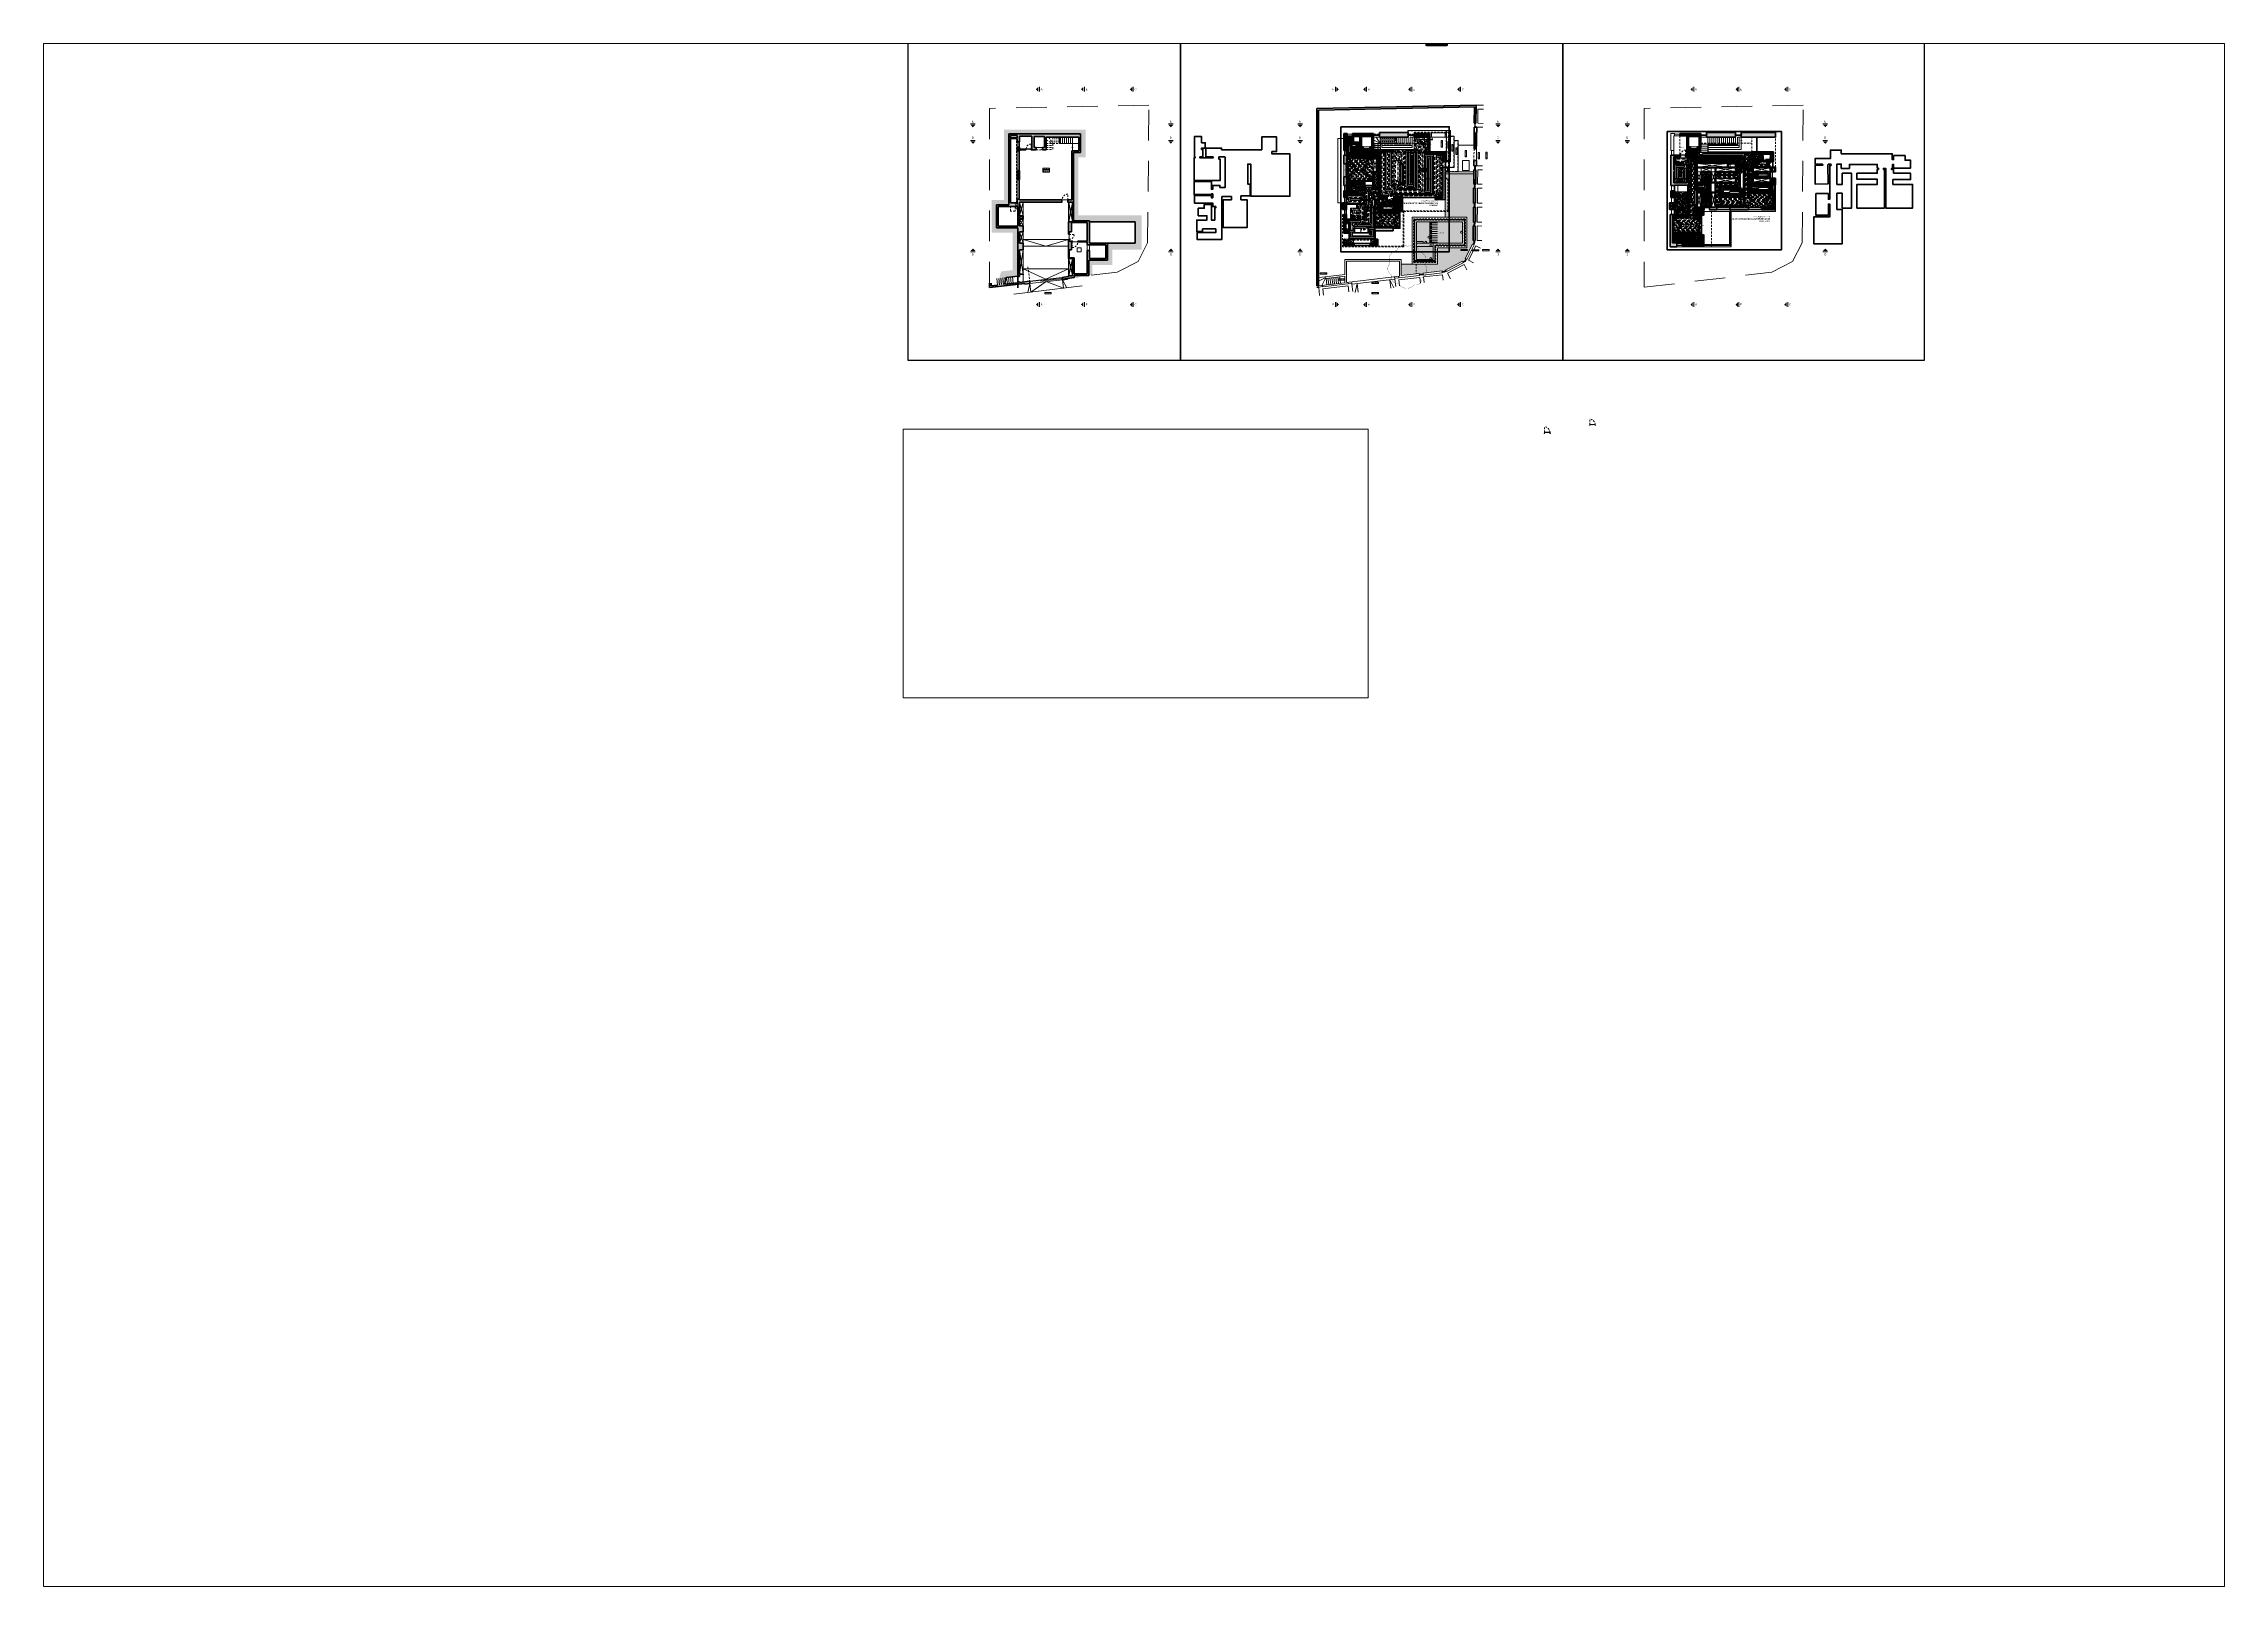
# Paper-space layout 'Layout1' of a CAD drawing. Header units: millimetres. Extents: x 30 to 267, y 21 to 189.
# The model-space entities are those that its viewports show. They can reach past a viewport. Long polylines and large blocks are cut down to what shows.
import ezdxf
from ezdxf.enums import TextEntityAlignment as Align

# ---------------------------------------------------------------- set-up
doc = ezdxf.new("R2010")
doc.units = ezdxf.units.MM
for name, pattern in [('CENTER', [50.8, 31.75, -6.35, 6.35, -6.35]), ('DASHED2', [0.375, 0.25, -0.125]), ('HIDDEN', [0.375, 0.25, -0.125]), ('HIDDEN2', [4.7625, 3.175, -1.5875]), ('Projeté', [3.96875, 2.38125, -1.5875]), ('TRATTEGGIATA', [0.75, 0.5, -0.25])]:
    doc.linetypes.add(name, pattern=pattern)
doc.layers.get('0').update_dxf_attribs({"color": 41})
doc.layers.get('DEFPOINTS').update_dxf_attribs({"color": 53})
for name, color, linetype, lineweight in [('0-ALIM-FL-EF-Empreintes', 5, 'Continuous', 5), ('03-ritorno', 5, 'TRATTEGGIATA', 25), ('A-FLOR-OVHD', 1, 'Projeté', 18), ('A_MURS_PCRX', 4, 'Continuous', 35), ('alim', 5, 'Continuous', 5), ('AN-Textes', 5, 'Continuous', 13), ('CHAUFFAGE', 4, 'Continuous', 5), ('p allége', 1, 'Continuous', 20), ('p axes', 4, 'CENTER', 30), ('p caché', 3, 'HIDDEN2', 20), ('p hachure', 253, 'Continuous', 15), ('p menuiserie', 5, 'Continuous', 20), ('p mur', 7, 'Continuous', 40), ('p symbole', 6, 'Continuous', 20), ('p texte', 7, 'Continuous', 15), ('p vegetation', 98, 'Continuous', 15), ('text', 155, 'Continuous', 9)]:
    doc.layers.add(name, color=color, linetype=linetype, lineweight=lineweight)
for name, color, linetype in [('02-mandata', 1, 'Continuous'), ('2', 2, 'Continuous'), ('7', 7, 'CENTER'), ('CHAUFFAGE PAR LE SOL', 6, 'Continuous'), ('collecteur', 7, 'Continuous'), ('Texte', 2, 'Continuous'), ('TEXTE CH SOL', 7, 'Continuous')]:
    doc.layers.add(name, color=color, linetype=linetype)
doc.styles.add('ARIAL', font='Arial.ttf', dxfattribs={"height": 0.1})
doc.styles.add('sansserif', font='SANSS___.TTF', dxfattribs={"width": 0.7})
doc.styles.add('Tahoma', font='bgothl.ttf')
doc.linetypes.add('GAZ', pattern='A,12.7,-5.08,["GAS",Standard,S=2.54,R=0,X=-2.54,Y=-1.27],-6.35', length=24.13)
doc.dimstyles.new('ISO-25', dxfattribs={"dimtxt": 2.5, "dimasz": 2.5, "dimexe": 1.25, "dimexo": 0.625, "dimtad": 1, "dimtxsty": 'Standard', "dimcen": 2.5, "dimadec": 0, "dimazin": 0, "dimtfac": 1, "dimtmove": 0, "dimatfit": 3, "dimfxl": 1, "dimarcsym": 0})

# ---------------------------------------------------------------- blocks, each defined once
blk = doc.blocks.new('*U41')
at = {"layer": 'p menuiserie'}
for p, q in [((3, 0), (0, 0)), ((3, -0.1), (0, -0.1)), ((0.1, 0), (0.1, -0.1)), ((2.9, -0.04), (0.1, -0.04)), ((2.9, -0.06), (0.1, -0.06)), ((2.9, 0), (2.9, -0.1))]:
    blk.add_line(p, q, dxfattribs=at)
blk = doc.blocks.new('*U42')
at = {"layer": 'p menuiserie'}
for p, q in [((3, 0), (0, 0)), ((3, -0.1), (0, -0.1)), ((0.1, 0), (0.1, -0.1)), ((2.9, -0.04), (0.1, -0.04)), ((2.9, -0.06), (0.1, -0.06)), ((2.9, 0), (2.9, -0.1))]:
    blk.add_line(p, q, dxfattribs=at)
blk = doc.blocks.new('*U33')
at = {"layer": 'p menuiserie'}
for p, q in [((0.9, 0), (0, 0)), ((0.9, -0.1), (0, -0.1)), ((0.1, 0), (0.1, -0.1)), ((0.8, -0.04), (0.1, -0.04)), ((0.8, -0.06), (0.1, -0.06)), ((0.8, 0), (0.8, -0.1))]:
    blk.add_line(p, q, dxfattribs=at)
blk = doc.blocks.new('*U34')
at = {"layer": 'p menuiserie'}
for p, q in [((0.8, 0), (0, 0)), ((0.8, -0.1), (0, -0.1)), ((0.1, 0), (0.1, -0.1)), ((0.7, -0.04), (0.1, -0.04)), ((0.7, -0.06), (0.1, -0.06)), ((0.7, 0), (0.7, -0.1))]:
    blk.add_line(p, q, dxfattribs=at)
blk = doc.blocks.new('*U35')
at = {"layer": 'p menuiserie'}
for p, q in [((0.7, 0), (0, 0)), ((0.7, -0.1), (0, -0.1)), ((0.1, 0), (0.1, -0.1)), ((0.6, -0.04), (0.1, -0.04)), ((0.6, -0.06), (0.1, -0.06)), ((0.6, 0), (0.6, -0.1))]:
    blk.add_line(p, q, dxfattribs=at)
blk = doc.blocks.new('*U36')
at = {"layer": 'p menuiserie'}
for p, q in [((0.8, 0), (0, 0)), ((0.8, -0.1), (0, -0.1)), ((0.1, 0), (0.1, -0.1)), ((0.7, -0.04), (0.1, -0.04)), ((0.7, -0.06), (0.1, -0.06)), ((0.7, 0), (0.7, -0.1))]:
    blk.add_line(p, q, dxfattribs=at)
blk = doc.blocks.new('*U37')
at = {"layer": 'p menuiserie'}
for p, q in [((0.8, 0), (0, 0)), ((0.8, -0.1), (0, -0.1)), ((0.1, 0), (0.1, -0.1)), ((0.7, -0.04), (0.1, -0.04)), ((0.7, -0.06), (0.1, -0.06)), ((0.7, 0), (0.7, -0.1))]:
    blk.add_line(p, q, dxfattribs=at)
blk = doc.blocks.new('*U38')
at = {"layer": 'p menuiserie'}
for p, q in [((0.8, 0), (0, 0)), ((0.8, -0.1), (0, -0.1)), ((0.1, 0), (0.1, -0.1)), ((0.7, -0.04), (0.1, -0.04)), ((0.7, -0.06), (0.1, -0.06)), ((0.7, 0), (0.7, -0.1))]:
    blk.add_line(p, q, dxfattribs=at)
blk = doc.blocks.new('*U39')
at = {"layer": 'p menuiserie'}
for p, q in [((2.45, 0), (0, 0)), ((2.45, -0.1), (0, -0.1)), ((0.1, 0), (0.1, -0.1)), ((2.35, -0.04), (0.1, -0.04)), ((2.35, -0.06), (0.1, -0.06)), ((2.35, 0), (2.35, -0.1))]:
    blk.add_line(p, q, dxfattribs=at)
blk = doc.blocks.new('*U40')
at = {"layer": 'p menuiserie'}
for p, q in [((1.3, 0), (0, 0)), ((1.3, -0.1), (0, -0.1)), ((0.1, 0), (0.1, -0.1)), ((1.2, -0.04), (0.1, -0.04)), ((1.2, -0.06), (0.1, -0.06)), ((1.2, 0), (1.2, -0.1))]:
    blk.add_line(p, q, dxfattribs=at)
blk = doc.blocks.new('*U15')
at = {"layer": 'p menuiserie'}
for p, q in [((2.6, 0), (0, 0)), ((2.6, -0.1), (0, -0.1)), ((0.1, 0), (0.1, -0.1)), ((2.5, -0.04), (0.1, -0.04)), ((2.5, -0.06), (0.1, -0.06)), ((2.5, 0), (2.5, -0.1))]:
    blk.add_line(p, q, dxfattribs=at)
blk = doc.blocks.new('*U16')
at = {"layer": 'p menuiserie'}
for p, q in [((1.1, 0), (0, 0)), ((1.1, -0.1), (0, -0.1)), ((0.1, 0), (0.1, -0.1)), ((1, -0.04), (0.1, -0.04)), ((1, -0.06), (0.1, -0.06)), ((1, 0), (1, -0.1))]:
    blk.add_line(p, q, dxfattribs=at)
blk = doc.blocks.new('*U17')
at = {"layer": 'p menuiserie'}
for p, q in [((5, 0), (0, 0)), ((5, -0.1), (0, -0.1)), ((0.1, 0), (0.1, -0.1)), ((4.9, -0.04), (0.1, -0.04)), ((4.9, -0.06), (0.1, -0.06)), ((4.9, 0), (4.9, -0.1))]:
    blk.add_line(p, q, dxfattribs=at)
blk = doc.blocks.new('*U18')
at = {"layer": 'p menuiserie'}
for p, q in [((0.8, 0), (0, 0)), ((0.8, -0.1), (0, -0.1)), ((0.1, 0), (0.1, -0.1)), ((0.7, -0.04), (0.1, -0.04)), ((0.7, -0.06), (0.1, -0.06)), ((0.7, 0), (0.7, -0.1))]:
    blk.add_line(p, q, dxfattribs=at)
blk = doc.blocks.new('*U19')
at = {"layer": 'p menuiserie'}
for p, q in [((0.9, 0), (0, 0)), ((0.9, -0.1), (0, -0.1)), ((0.1, 0), (0.1, -0.1)), ((0.8, -0.04), (0.1, -0.04)), ((0.8, -0.06), (0.1, -0.06)), ((0.8, 0), (0.8, -0.1))]:
    blk.add_line(p, q, dxfattribs=at)
blk = doc.blocks.new('*U20')
at = {"layer": 'p menuiserie'}
for p, q in [((0.9, 0), (0, 0)), ((0.9, -0.1), (0, -0.1)), ((0.1, 0), (0.1, -0.1)), ((0.8, -0.04), (0.1, -0.04)), ((0.8, -0.06), (0.1, -0.06)), ((0.8, 0), (0.8, -0.1))]:
    blk.add_line(p, q, dxfattribs=at)
blk = doc.blocks.new('*U21')
at = {"layer": 'p menuiserie'}
for p, q in [((0.9, 0), (0, 0)), ((0.9, -0.1), (0, -0.1)), ((0.1, 0), (0.1, -0.1)), ((0.8, -0.04), (0.1, -0.04)), ((0.8, -0.06), (0.1, -0.06)), ((0.8, 0), (0.8, -0.1))]:
    blk.add_line(p, q, dxfattribs=at)
blk = doc.blocks.new('*U22')
at = {"layer": 'p menuiserie'}
for p, q in [((0.8, 0), (0, 0)), ((0.8, -0.1), (0, -0.1)), ((0.1, 0), (0.1, -0.1)), ((0.7, -0.04), (0.1, -0.04)), ((0.7, -0.06), (0.1, -0.06)), ((0.7, 0), (0.7, -0.1))]:
    blk.add_line(p, q, dxfattribs=at)
blk = doc.blocks.new('*U23')
at = {"layer": 'p menuiserie'}
for p, q in [((0.8, 0), (0, 0)), ((0.8, -0.1), (0, -0.1)), ((0.1, 0), (0.1, -0.1)), ((0.7, -0.04), (0.1, -0.04)), ((0.7, -0.06), (0.1, -0.06)), ((0.7, 0), (0.7, -0.1))]:
    blk.add_line(p, q, dxfattribs=at)
blk = doc.blocks.new('*U24')
at = {"layer": 'p menuiserie'}
for p, q in [((0.8, 0), (0, 0)), ((0.8, -0.1), (0, -0.1)), ((0.1, 0), (0.1, -0.1)), ((0.7, -0.04), (0.1, -0.04)), ((0.7, -0.06), (0.1, -0.06)), ((0.7, 0), (0.7, -0.1))]:
    blk.add_line(p, q, dxfattribs=at)
blk = doc.blocks.new('*U25')
at = {"layer": 'p menuiserie'}
for p, q in [((0.8, 0), (0, 0)), ((0.8, -0.1), (0, -0.1)), ((0.1, 0), (0.1, -0.1)), ((0.7, -0.04), (0.1, -0.04)), ((0.7, -0.06), (0.1, -0.06)), ((0.7, 0), (0.7, -0.1))]:
    blk.add_line(p, q, dxfattribs=at)
blk = doc.blocks.new('*U26')
at = {"layer": 'p menuiserie'}
for p, q in [((3, 0), (0, 0)), ((3, -0.1), (0, -0.1)), ((0.1, 0), (0.1, -0.1)), ((2.9, -0.04), (0.1, -0.04)), ((2.9, -0.06), (0.1, -0.06)), ((2.9, 0), (2.9, -0.1))]:
    blk.add_line(p, q, dxfattribs=at)
blk = doc.blocks.new('*U27')
at = {"layer": 'p menuiserie'}
for p, q in [((0.8, 0), (0, 0)), ((0.8, -0.1), (0, -0.1)), ((0.1, 0), (0.1, -0.1)), ((0.7, -0.04), (0.1, -0.04)), ((0.7, -0.06), (0.1, -0.06)), ((0.7, 0), (0.7, -0.1))]:
    blk.add_line(p, q, dxfattribs=at)
blk = doc.blocks.new('*U28')
at = {"layer": 'p menuiserie'}
for p, q in [((2, 0), (0, 0)), ((2, -0.1), (0, -0.1)), ((0.1, 0), (0.1, -0.1)), ((1.9, -0.04), (0.1, -0.04)), ((1.9, -0.06), (0.1, -0.06)), ((1.9, 0), (1.9, -0.1))]:
    blk.add_line(p, q, dxfattribs=at)
blk = doc.blocks.new('*U29')
at = {"layer": 'p menuiserie'}
for p, q in [((2, 0), (0, 0)), ((2, -0.1), (0, -0.1)), ((0.1, 0), (0.1, -0.1)), ((1.9, -0.04), (0.1, -0.04)), ((1.9, -0.06), (0.1, -0.06)), ((1.9, 0), (1.9, -0.1))]:
    blk.add_line(p, q, dxfattribs=at)
blk = doc.blocks.new('*U30')
at = {"layer": 'p menuiserie'}
for p, q in [((0.8, 0), (0, 0)), ((0.8, -0.1), (0, -0.1)), ((0.1, 0), (0.1, -0.1)), ((0.7, -0.04), (0.1, -0.04)), ((0.7, -0.06), (0.1, -0.06)), ((0.7, 0), (0.7, -0.1))]:
    blk.add_line(p, q, dxfattribs=at)
blk = doc.blocks.new('*U31')
at = {"layer": 'p menuiserie'}
for p, q in [((1, 0), (0, 0)), ((1, -0.1), (0, -0.1)), ((0.1, 0), (0.1, -0.1)), ((0.9, -0.04), (0.1, -0.04)), ((0.9, -0.06), (0.1, -0.06)), ((0.9, 0), (0.9, -0.1))]:
    blk.add_line(p, q, dxfattribs=at)
blk = doc.blocks.new('*U32')
at = {"layer": 'p menuiserie'}
for p, q in [((0.8, 0), (0, 0)), ((0.8, -0.1), (0, -0.1)), ((0.1, 0), (0.1, -0.1)), ((0.7, -0.04), (0.1, -0.04)), ((0.7, -0.06), (0.1, -0.06)), ((0.7, 0), (0.7, -0.1))]:
    blk.add_line(p, q, dxfattribs=at)
blk = doc.blocks.new('*D83')
at = {"layer": 'DEFPOINTS', "color": 0, "transparency": 16777216}
for p in [(-0.48, 0), (-0.48, -0.04), (0.43, -0.04)]:
    blk.add_point(p, dxfattribs=at)
at = {"layer": 'AN-Textes', "color": 0, "transparency": 16777216, "insert": (-0.02, 0.06), "char_height": 0.08, "attachment_point": 5}
blk.add_mtext('P 0,90', dxfattribs=at)
blk = doc.blocks.new('_None')
blk = doc.blocks.new('AUDIT_I_240531090321-0')
at = {"linetype": 'ByBlock'}
for centre, radius, start, end in [((5, 2), 0.2, 245.2248, 270), ((3, -2), 0.1, 270, 321.3178), ((3, -2), 0.1, 90, 141.3178), ((5, -2), 0.2, 90, 114.7752)]:
    blk.add_arc(centre, radius, start, end, dxfattribs=at)
at = {"linetype": 'Continuous'}
for centre, radius, start, end in [((7, 1), 0.1, 249.5127, 270), ((54, 1), 0.05, 90, 180), ((54, 1), 0.05, 0, 90), ((7, -2), 0.1, 90, 110.4873), ((54, -2), 0.05, 180, 270), ((54, -2), 0.05, 270, 0)]:
    blk.add_arc(centre, radius, start, end, dxfattribs=at)
at = {"color": 5, "linetype": 'Continuous'}
for centre, start, end in [((12, 4), 90, 120), ((15, 4), 60, 90), ((18, 4), 90, 120), ((21, 4), 60, 90), ((24, 4), 90, 120), ((27, 4), 60, 90), ((30, 4), 90, 120), ((33, 4), 60, 90), ((36, 4), 90, 120), ((39, 4), 60, 90), ((42, 4), 90, 120), ((45, 4), 60, 90), ((48, 4), 90, 120), ((51, 4), 60, 90)]:
    blk.add_arc(centre, 0.2, start, end, dxfattribs=at)
blk = doc.blocks.new('c ef ecs')
at = {"layer": 'alim', "color": 5, "lineweight": -3}
for p, q in [((-303.9, 72.85), (-303.9, 72.83)), ((-303.9, 72.85), (-303.9, 72.83)), ((-303.9, 72.85), (-303.9, 72.83)), ((-303.9, 72.85), (-303.9, 72.83)), ((-303.9, 72.85), (-303.9, 72.85)), ((-303.9, 72.83), (-303.9, 72.85)), ((-303.9, 72.85), (-303.9, 72.85)), ((-303.9, 72.85), (-303.9, 72.85)), ((-303.9, 72.85), (-303.9, 72.85)), ((-303.9, 72.85), (-303.9, 72.85)), ((-303.9, 72.85), (-303.9, 72.85)), ((-303.9, 72.85), (-303.9, 72.85)), ((-303.9, 72.85), (-303.9, 72.85)), ((-303.9, 72.85), (-303.9, 72.85)), ((-303.9, 72.84), (-303.9, 72.85)), ((-303.9, 72.85), (-303.9, 72.85)), ((-303.9, 72.85), (-303.9, 72.85)), ((-303.9, 72.85), (-303.9, 72.85)), ((-303.9, 72.83), (-303.9, 72.84)), ((-303.9, 72.84), (-303.9, 72.84)), ((-303.9, 72.84), (-303.9, 72.84)), ((-303.9, 72.84), (-303.9, 72.84)), ((-303.9, 72.84), (-303.9, 72.84)), ((-303.9, 72.84), (-303.9, 72.84)), ((-303.9, 72.84), (-303.9, 72.84)), ((-303.9, 72.84), (-303.9, 72.84)), ((-303.9, 72.84), (-303.9, 72.84)), ((-303.9, 72.84), (-303.9, 72.84)), ((-303.9, 72.84), (-303.9, 72.84)), ((-303.9, 72.84), (-303.9, 72.84)), ((-303.9, 72.84), (-303.9, 72.84)), ((-303.9, 72.84), (-303.9, 72.84)), ((-303.9, 72.84), (-303.9, 72.84)), ((-303.9, 72.84), (-303.9, 72.84)), ((-303.9, 72.83), (-303.9, 72.83)), ((-303.9, 72.83), (-303.9, 72.83)), ((-303.89, 72.85), (-303.89, 72.83)), ((-303.89, 72.83), (-303.89, 72.85)), ((-303.89, 72.83), (-303.89, 72.85)), ((-303.89, 72.83), (-303.89, 72.85)), ((-303.89, 72.85), (-303.89, 72.83)), ((-303.62, 72.85), (-303.89, 72.85)), ((-303.89, 72.85), (-303.89, 72.85)), ((-303.89, 72.83), (-303.89, 72.83)), ((-303.62, 72.83), (-303.89, 72.83)), ((-303.88, 72.85), (-303.88, 72.85)), ((-303.88, 72.85), (-303.88, 72.85)), ((-303.88, 72.85), (-303.88, 72.85)), ((-303.88, 72.85), (-303.88, 72.85)), ((-303.88, 72.85), (-303.88, 72.85)), ((-303.88, 72.83), (-303.88, 72.83)), ((-303.88, 72.83), (-303.88, 72.83)), ((-303.88, 72.83), (-303.88, 72.83)), ((-303.85, 72.83), (-303.88, 72.83)), ((-303.88, 72.83), (-303.88, 72.83)), ((-303.88, 72.83), (-303.88, 72.83)), ((-303.88, 72.83), (-303.88, 72.83)), ((-303.88, 72.83), (-303.88, 72.83)), ((-303.88, 72.83), (-303.88, 72.83)), ((-303.88, 72.83), (-303.88, 72.83)), ((-303.88, 72.83), (-303.88, 72.83)), ((-303.88, 72.83), (-303.88, 72.83)), ((-303.88, 72.82), (-303.88, 72.83)), ((-303.88, 72.82), (-303.88, 72.83)), ((-303.86, 72.82), (-303.88, 72.82)), ((-303.88, 72.82), (-303.88, 72.82)), ((-303.88, 72.82), (-303.88, 72.82)), ((-303.88, 72.82), (-303.88, 72.82)), ((-303.88, 72.82), (-303.87, 72.82)), ((-303.88, 72.82), (-303.88, 72.82)), ((-303.88, 72.82), (-303.88, 72.82)), ((-303.88, 72.82), (-303.88, 72.82)), ((-303.88, 72.82), (-303.88, 72.82)), ((-303.88, 72.82), (-303.88, 72.82)), ((-303.88, 72.82), (-303.88, 72.82)), ((-303.88, 72.82), (-303.88, 72.82)), ((-303.87, 72.87), (-303.86, 72.87)), ((-303.87, 72.87), (-303.86, 72.87)), ((-303.87, 72.86), (-303.87, 72.87)), ((-303.87, 72.87), (-303.87, 72.87)), ((-303.87, 72.86), (-303.87, 72.86)), ((-303.87, 72.86), (-303.87, 72.86)), ((-303.87, 72.86), (-303.87, 72.86)), ((-303.87, 72.86), (-303.87, 72.86)), ((-303.86, 72.86), (-303.87, 72.86)), ((-303.87, 72.86), (-303.86, 72.86)), ((-303.87, 72.86), (-303.87, 72.86)), ((-303.87, 72.86), (-303.87, 72.86)), ((-303.87, 72.86), (-303.87, 72.86)), ((-303.86, 72.86), (-303.87, 72.86)), ((-303.87, 72.86), (-303.86, 72.86)), ((-303.87, 72.86), (-303.86, 72.86)), ((-303.87, 72.86), (-303.87, 72.86)), ((-303.87, 72.86), (-303.87, 72.86)), ((-303.87, 72.86), (-303.87, 72.86)), ((-303.87, 72.86), (-303.87, 72.86)), ((-303.87, 72.86), (-303.87, 72.86)), ((-303.87, 72.86), (-303.87, 72.86)), ((-303.87, 72.86), (-303.87, 72.86)), ((-303.87, 72.86), (-303.87, 72.86)), ((-303.87, 72.86), (-303.87, 72.86)), ((-303.87, 72.86), (-303.87, 72.86)), ((-303.87, 72.85), (-303.87, 72.86)), ((-303.87, 72.86), (-303.87, 72.86)), ((-303.87, 72.86), (-303.87, 72.86)), ((-303.87, 72.86), (-303.87, 72.86)), ((-303.87, 72.86), (-303.87, 72.86)), ((-303.88, 72.85), (-303.86, 72.85)), ((-303.87, 72.85), (-303.87, 72.85)), ((-303.87, 72.85), (-303.87, 72.85)), ((-303.87, 72.85), (-303.87, 72.85)), ((-303.88, 72.85), (-303.87, 72.85)), ((-303.87, 72.85), (-303.87, 72.84)), ((-303.87, 72.84), (-303.87, 72.84)), ((-303.86, 72.84), (-303.87, 72.84)), ((-303.87, 72.84), (-303.86, 72.84)), ((-303.87, 72.84), (-303.87, 72.84)), ((-303.87, 72.84), (-303.87, 72.84)), ((-303.87, 72.84), (-303.87, 72.83)), ((-303.87, 72.84), (-303.87, 72.84)), ((-303.87, 72.84), (-303.87, 72.84)), ((-303.86, 72.83), (-303.88, 72.83)), ((-303.87, 72.83), (-303.88, 72.83)), ((-303.88, 72.83), (-303.88, 72.83)), ((-303.87, 72.83), (-303.87, 72.83)), ((-303.87, 72.83), (-303.87, 72.83)), ((-303.87, 72.83), (-303.87, 72.83)), ((-303.87, 72.83), (-303.87, 72.83)), ((-303.87, 72.83), (-303.87, 72.83)), ((-303.87, 72.83), (-303.87, 72.83)), ((-303.87, 72.83), (-303.87, 72.83)), ((-303.87, 72.83), (-303.87, 72.83)), ((-303.88, 72.83), (-303.87, 72.83)), ((-303.88, 72.83), (-303.88, 72.83)), ((-303.87, 72.83), (-303.86, 72.83)), ((-303.87, 72.83), (-303.87, 72.83)), ((-303.87, 72.83), (-303.87, 72.83)), ((-303.87, 72.83), (-303.87, 72.83)), ((-303.87, 72.83), (-303.87, 72.82)), ((-303.87, 72.82), (-303.87, 72.83)), ((-303.86, 72.82), (-303.88, 72.82)), ((-303.87, 72.82), (-303.87, 72.82)), ((-303.87, 72.82), (-303.86, 72.82)), ((-303.87, 72.82), (-303.87, 72.82)), ((-303.87, 72.82), (-303.87, 72.82)), ((-303.87, 72.82), (-303.87, 72.82)), ((-303.87, 72.82), (-303.87, 72.82)), ((-303.87, 72.82), (-303.87, 72.82)), ((-303.87, 72.82), (-303.87, 72.82)), ((-303.87, 72.82), (-303.87, 72.82)), ((-303.87, 72.82), (-303.87, 72.82)), ((-303.87, 72.82), (-303.87, 72.82)), ((-303.87, 72.82), (-303.87, 72.82)), ((-303.87, 72.82), (-303.87, 72.82)), ((-303.87, 72.82), (-303.87, 72.82)), ((-303.86, 72.87), (-303.86, 72.87)), ((-303.86, 72.86), (-303.86, 72.87)), ((-303.86, 72.86), (-303.86, 72.86)), ((-303.86, 72.86), (-303.86, 72.86)), ((-303.86, 72.86), (-303.86, 72.86)), ((-303.86, 72.86), (-303.86, 72.86)), ((-303.86, 72.86), (-303.86, 72.86)), ((-303.86, 72.86), (-303.86, 72.86)), ((-303.86, 72.86), (-303.86, 72.86)), ((-303.86, 72.86), (-303.86, 72.86)), ((-303.86, 72.86), (-303.86, 72.86)), ((-303.86, 72.86), (-303.86, 72.86)), ((-303.86, 72.86), (-303.86, 72.86)), ((-303.86, 72.86), (-303.86, 72.86)), ((-303.86, 72.86), (-303.86, 72.86)), ((-303.86, 72.86), (-303.86, 72.86)), ((-303.86, 72.86), (-303.86, 72.86)), ((-303.86, 72.86), (-303.86, 72.86)), ((-303.86, 72.86), (-303.86, 72.86)), ((-303.86, 72.86), (-303.86, 72.86)), ((-303.86, 72.86), (-303.86, 72.86)), ((-303.86, 72.85), (-303.86, 72.86)), ((-303.86, 72.86), (-303.86, 72.86)), ((-303.86, 72.85), (-303.86, 72.85)), ((-303.86, 72.85), (-303.86, 72.85)), ((-303.86, 72.85), (-303.86, 72.85)), ((-303.86, 72.85), (-303.86, 72.85)), ((-303.86, 72.85), (-303.86, 72.85)), ((-303.86, 72.85), (-303.86, 72.85)), ((-303.86, 72.85), (-303.86, 72.85)), ((-303.86, 72.85), (-303.86, 72.85)), ((-303.86, 72.85), (-303.86, 72.85)), ((-303.86, 72.84), (-303.86, 72.85)), ((-303.86, 72.84), (-303.86, 72.84)), ((-303.86, 72.84), (-303.86, 72.84)), ((-303.86, 72.83), (-303.86, 72.84)), ((-303.86, 72.83), (-303.86, 72.83)), ((-303.86, 72.83), (-303.86, 72.83)), ((-303.86, 72.83), (-303.86, 72.83)), ((-303.86, 72.83), (-303.86, 72.83)), ((-303.86, 72.83), (-303.86, 72.83)), ((-303.86, 72.83), (-303.86, 72.83)), ((-303.86, 72.83), (-303.86, 72.83)), ((-303.86, 72.83), (-303.86, 72.83)), ((-303.86, 72.83), (-303.86, 72.83)), ((-303.86, 72.83), (-303.86, 72.83)), ((-303.86, 72.83), (-303.86, 72.83)), ((-303.86, 72.83), (-303.86, 72.83)), ((-303.86, 72.83), (-303.86, 72.83)), ((-303.86, 72.83), (-303.86, 72.83)), ((-303.86, 72.83), (-303.86, 72.83)), ((-303.86, 72.83), (-303.86, 72.83)), ((-303.86, 72.83), (-303.86, 72.83)), ((-303.86, 72.83), (-303.86, 72.83)), ((-303.86, 72.83), (-303.86, 72.83)), ((-303.86, 72.83), (-303.86, 72.82)), ((-303.85, 72.82), (-303.86, 72.82)), ((-303.86, 72.82), (-303.86, 72.82)), ((-303.86, 72.82), (-303.86, 72.82)), ((-303.86, 72.82), (-303.86, 72.82)), ((-303.86, 72.82), (-303.86, 72.82)), ((-303.86, 72.82), (-303.86, 72.82)), ((-303.86, 72.82), (-303.86, 72.82)), ((-303.86, 72.82), (-303.86, 72.82)), ((-303.85, 72.82), (-303.86, 72.82)), ((-303.86, 72.82), (-303.86, 72.82)), ((-303.86, 72.82), (-303.86, 72.82)), ((-303.86, 72.82), (-303.85, 72.82)), ((-303.85, 72.83), (-303.85, 72.82)), ((-303.84, 72.85), (-303.82, 72.85)), ((-303.84, 72.85), (-303.83, 72.85)), ((-303.84, 72.85), (-303.84, 72.85)), ((-303.84, 72.85), (-303.84, 72.85)), ((-303.84, 72.85), (-303.84, 72.85)), ((-303.84, 72.85), (-303.84, 72.85)), ((-303.84, 72.85), (-303.84, 72.85)), ((-303.83, 72.84), (-303.84, 72.83)), ((-303.84, 72.83), (-303.84, 72.83)), ((-303.84, 72.83), (-303.84, 72.83)), ((-303.84, 72.83), (-303.84, 72.83)), ((-303.82, 72.83), (-303.84, 72.83)), ((-303.84, 72.83), (-303.84, 72.83)), ((-303.82, 72.83), (-303.84, 72.83)), ((-303.84, 72.83), (-303.84, 72.83)), ((-303.84, 72.83), (-303.84, 72.83)), ((-303.84, 72.83), (-303.84, 72.83)), ((-303.84, 72.83), (-303.83, 72.83)), ((-303.84, 72.83), (-303.84, 72.83)), ((-303.84, 72.83), (-303.84, 72.83)), ((-303.84, 72.83), (-303.84, 72.83)), ((-303.84, 72.83), (-303.84, 72.83)), ((-303.84, 72.83), (-303.84, 72.83)), ((-303.84, 72.83), (-303.84, 72.83)), ((-303.84, 72.83), (-303.84, 72.83)), ((-303.84, 72.83), (-303.84, 72.83)), ((-303.84, 72.82), (-303.84, 72.83)), ((-303.84, 72.82), (-303.84, 72.83)), ((-303.82, 72.82), (-303.84, 72.82)), ((-303.82, 72.82), (-303.84, 72.82)), ((-303.84, 72.82), (-303.84, 72.82)), ((-303.84, 72.82), (-303.84, 72.82)), ((-303.84, 72.82), (-303.84, 72.82)), ((-303.84, 72.82), (-303.83, 72.82)), ((-303.84, 72.82), (-303.84, 72.82)), ((-303.84, 72.82), (-303.84, 72.82)), ((-303.84, 72.82), (-303.84, 72.82)), ((-303.84, 72.82), (-303.84, 72.82)), ((-303.84, 72.82), (-303.84, 72.82)), ((-303.84, 72.82), (-303.84, 72.82)), ((-303.84, 72.82), (-303.84, 72.82)), ((-303.84, 72.82), (-303.84, 72.82)), ((-303.83, 72.87), (-303.82, 72.87)), ((-303.83, 72.87), (-303.82, 72.87)), ((-303.83, 72.86), (-303.83, 72.87)), ((-303.83, 72.87), (-303.83, 72.87)), ((-303.83, 72.86), (-303.83, 72.86)), ((-303.83, 72.86), (-303.83, 72.86)), ((-303.83, 72.86), (-303.83, 72.86)), ((-303.83, 72.86), (-303.83, 72.86)), ((-303.83, 72.86), (-303.83, 72.86)), ((-303.82, 72.86), (-303.83, 72.86)), ((-303.83, 72.86), (-303.82, 72.86)), ((-303.83, 72.86), (-303.83, 72.86)), ((-303.83, 72.86), (-303.83, 72.86)), ((-303.83, 72.86), (-303.83, 72.86)), ((-303.82, 72.86), (-303.83, 72.86)), ((-303.83, 72.86), (-303.82, 72.86)), ((-303.83, 72.86), (-303.82, 72.86)), ((-303.83, 72.86), (-303.83, 72.86)), ((-303.83, 72.86), (-303.83, 72.86)), ((-303.83, 72.86), (-303.83, 72.86)), ((-303.83, 72.86), (-303.83, 72.86)), ((-303.83, 72.86), (-303.83, 72.86)), ((-303.83, 72.86), (-303.83, 72.86)), ((-303.83, 72.86), (-303.83, 72.86)), ((-303.83, 72.86), (-303.83, 72.86)), ((-303.83, 72.86), (-303.83, 72.86)), ((-303.83, 72.86), (-303.83, 72.86)), ((-303.83, 72.85), (-303.83, 72.86)), ((-303.83, 72.86), (-303.83, 72.86)), ((-303.83, 72.86), (-303.83, 72.86)), ((-303.83, 72.86), (-303.83, 72.86)), ((-303.83, 72.86), (-303.83, 72.86)), ((-303.83, 72.85), (-303.83, 72.85)), ((-303.83, 72.85), (-303.83, 72.85)), ((-303.83, 72.85), (-303.83, 72.85)), ((-303.83, 72.85), (-303.83, 72.84)), ((-303.83, 72.84), (-303.83, 72.84)), ((-303.82, 72.84), (-303.83, 72.84)), ((-303.83, 72.84), (-303.82, 72.84)), ((-303.83, 72.84), (-303.83, 72.84)), ((-303.83, 72.84), (-303.83, 72.84)), ((-303.83, 72.84), (-303.83, 72.84)), ((-303.83, 72.84), (-303.83, 72.84)), ((-303.83, 72.83), (-303.83, 72.83)), ((-303.83, 72.83), (-303.83, 72.83)), ((-303.83, 72.83), (-303.83, 72.83)), ((-303.83, 72.83), (-303.83, 72.83)), ((-303.83, 72.83), (-303.83, 72.83)), ((-303.83, 72.83), (-303.83, 72.83)), ((-303.83, 72.83), (-303.83, 72.83)), ((-303.83, 72.83), (-303.82, 72.83)), ((-303.83, 72.83), (-303.83, 72.83)), ((-303.83, 72.83), (-303.83, 72.83)), ((-303.83, 72.83), (-303.83, 72.83)), ((-303.83, 72.83), (-303.83, 72.83)), ((-303.83, 72.83), (-303.83, 72.82)), ((-303.83, 72.82), (-303.83, 72.83)), ((-303.83, 72.82), (-303.83, 72.82)), ((-303.83, 72.82), (-303.82, 72.82)), ((-303.83, 72.82), (-303.83, 72.82)), ((-303.83, 72.82), (-303.83, 72.82)), ((-303.83, 72.82), (-303.83, 72.82)), ((-303.83, 72.82), (-303.83, 72.82)), ((-303.83, 72.82), (-303.83, 72.82)), ((-303.83, 72.82), (-303.83, 72.82)), ((-303.83, 72.82), (-303.83, 72.82)), ((-303.83, 72.82), (-303.83, 72.82)), ((-303.83, 72.82), (-303.83, 72.82)), ((-303.83, 72.82), (-303.83, 72.82)), ((-303.83, 72.82), (-303.83, 72.82)), ((-303.83, 72.82), (-303.83, 72.82)), ((-303.82, 72.87), (-303.82, 72.87)), ((-303.82, 72.86), (-303.82, 72.87)), ((-303.82, 72.86), (-303.82, 72.86)), ((-303.82, 72.86), (-303.82, 72.86)), ((-303.82, 72.86), (-303.82, 72.86)), ((-303.82, 72.86), (-303.82, 72.86)), ((-303.82, 72.86), (-303.82, 72.86)), ((-303.82, 72.86), (-303.82, 72.86)), ((-303.82, 72.86), (-303.82, 72.86)), ((-303.82, 72.86), (-303.82, 72.86)), ((-303.82, 72.86), (-303.82, 72.86)), ((-303.82, 72.86), (-303.82, 72.86)), ((-303.82, 72.86), (-303.82, 72.86)), ((-303.82, 72.86), (-303.82, 72.86)), ((-303.82, 72.86), (-303.82, 72.86)), ((-303.82, 72.86), (-303.82, 72.86)), ((-303.82, 72.86), (-303.82, 72.86)), ((-303.82, 72.86), (-303.82, 72.86)), ((-303.82, 72.86), (-303.82, 72.86)), ((-303.82, 72.86), (-303.82, 72.86)), ((-303.82, 72.85), (-303.82, 72.86)), ((-303.82, 72.86), (-303.82, 72.86)), ((-303.82, 72.85), (-303.82, 72.85)), ((-303.82, 72.85), (-303.82, 72.85)), ((-303.82, 72.85), (-303.82, 72.85)), ((-303.82, 72.85), (-303.82, 72.85)), ((-303.82, 72.85), (-303.82, 72.85)), ((-303.82, 72.85), (-303.82, 72.85)), ((-303.82, 72.85), (-303.82, 72.85)), ((-303.82, 72.85), (-303.82, 72.85)), ((-303.82, 72.85), (-303.82, 72.85)), ((-303.82, 72.84), (-303.82, 72.85)), ((-303.82, 72.84), (-303.82, 72.84)), ((-303.82, 72.84), (-303.82, 72.84)), ((-303.82, 72.83), (-303.82, 72.84)), ((-303.82, 72.83), (-303.82, 72.83)), ((-303.82, 72.83), (-303.82, 72.83)), ((-303.82, 72.83), (-303.82, 72.83)), ((-303.82, 72.83), (-303.82, 72.83)), ((-303.82, 72.83), (-303.82, 72.83)), ((-303.82, 72.83), (-303.82, 72.83)), ((-303.82, 72.83), (-303.82, 72.83)), ((-303.82, 72.83), (-303.82, 72.83)), ((-303.82, 72.83), (-303.82, 72.83)), ((-303.82, 72.83), (-303.82, 72.83)), ((-303.82, 72.83), (-303.82, 72.83)), ((-303.82, 72.83), (-303.82, 72.83)), ((-303.82, 72.83), (-303.82, 72.83)), ((-303.82, 72.83), (-303.82, 72.83)), ((-303.82, 72.83), (-303.82, 72.83)), ((-303.82, 72.83), (-303.82, 72.83)), ((-303.82, 72.83), (-303.82, 72.83)), ((-303.82, 72.83), (-303.82, 72.83)), ((-303.82, 72.83), (-303.82, 72.82)), ((-303.82, 72.83), (-303.82, 72.82)), ((-303.82, 72.82), (-303.82, 72.82)), ((-303.82, 72.82), (-303.82, 72.82)), ((-303.82, 72.82), (-303.82, 72.82)), ((-303.82, 72.82), (-303.82, 72.82)), ((-303.82, 72.82), (-303.82, 72.82)), ((-303.82, 72.82), (-303.82, 72.82)), ((-303.82, 72.82), (-303.82, 72.82)), ((-303.82, 72.82), (-303.82, 72.82)), ((-303.82, 72.82), (-303.82, 72.82)), ((-303.82, 72.82), (-303.82, 72.82)), ((-303.82, 72.82), (-303.82, 72.82)), ((-303.8, 72.87), (-303.78, 72.87)), ((-303.8, 72.87), (-303.78, 72.87)), ((-303.8, 72.86), (-303.8, 72.87)), ((-303.8, 72.87), (-303.8, 72.87)), ((-303.8, 72.86), (-303.79, 72.86)), ((-303.8, 72.86), (-303.8, 72.86)), ((-303.78, 72.86), (-303.8, 72.86)), ((-303.8, 72.86), (-303.78, 72.86)), ((-303.8, 72.86), (-303.78, 72.86)), ((-303.8, 72.86), (-303.8, 72.86)), ((-303.8, 72.86), (-303.8, 72.86)), ((-303.8, 72.86), (-303.8, 72.86)), ((-303.8, 72.86), (-303.8, 72.86)), ((-303.8, 72.85), (-303.8, 72.86)), ((-303.8, 72.86), (-303.8, 72.86)), ((-303.8, 72.86), (-303.8, 72.86)), ((-303.8, 72.85), (-303.78, 72.85)), ((-303.8, 72.85), (-303.79, 72.85)), ((-303.8, 72.85), (-303.8, 72.85)), ((-303.8, 72.85), (-303.8, 72.85)), ((-303.8, 72.85), (-303.8, 72.85)), ((-303.8, 72.85), (-303.8, 72.85)), ((-303.8, 72.85), (-303.8, 72.85)), ((-303.8, 72.85), (-303.8, 72.85)), ((-303.8, 72.84), (-303.8, 72.83)), ((-303.79, 72.84), (-303.8, 72.84)), ((-303.8, 72.83), (-303.8, 72.83)), ((-303.8, 72.83), (-303.8, 72.83)), ((-303.8, 72.83), (-303.8, 72.83)), ((-303.78, 72.83), (-303.8, 72.83)), ((-303.8, 72.83), (-303.8, 72.83)), ((-303.78, 72.83), (-303.8, 72.83)), ((-303.8, 72.83), (-303.8, 72.83)), ((-303.8, 72.83), (-303.8, 72.83)), ((-303.8, 72.83), (-303.8, 72.83)), ((-303.8, 72.83), (-303.79, 72.83)), ((-303.8, 72.83), (-303.8, 72.83)), ((-303.8, 72.83), (-303.8, 72.83)), ((-303.8, 72.83), (-303.8, 72.83)), ((-303.8, 72.83), (-303.8, 72.83)), ((-303.8, 72.83), (-303.8, 72.83)), ((-303.8, 72.83), (-303.8, 72.83)), ((-303.8, 72.83), (-303.8, 72.83)), ((-303.8, 72.83), (-303.8, 72.83)), ((-303.8, 72.83), (-303.8, 72.83)), ((-303.8, 72.83), (-303.8, 72.83)), ((-303.8, 72.83), (-303.8, 72.83)), ((-303.8, 72.82), (-303.8, 72.83)), ((-303.8, 72.82), (-303.8, 72.83)), ((-303.78, 72.82), (-303.8, 72.82)), ((-303.78, 72.82), (-303.8, 72.82)), ((-303.8, 72.82), (-303.8, 72.82)), ((-303.8, 72.82), (-303.8, 72.82)), ((-303.8, 72.82), (-303.8, 72.82)), ((-303.8, 72.82), (-303.79, 72.82)), ((-303.8, 72.82), (-303.8, 72.82)), ((-303.8, 72.82), (-303.8, 72.82)), ((-303.8, 72.82), (-303.8, 72.82)), ((-303.8, 72.82), (-303.8, 72.82)), ((-303.8, 72.82), (-303.8, 72.82)), ((-303.8, 72.82), (-303.8, 72.82)), ((-303.8, 72.82), (-303.8, 72.82)), ((-303.8, 72.82), (-303.8, 72.82)), ((-303.8, 72.82), (-303.8, 72.82)), ((-303.79, 72.86), (-303.79, 72.86)), ((-303.79, 72.86), (-303.79, 72.86)), ((-303.79, 72.86), (-303.79, 72.86)), ((-303.79, 72.86), (-303.79, 72.86)), ((-303.79, 72.86), (-303.79, 72.86)), ((-303.79, 72.86), (-303.79, 72.86)), ((-303.79, 72.86), (-303.79, 72.86)), ((-303.79, 72.86), (-303.78, 72.86)), ((-303.79, 72.86), (-303.79, 72.86)), ((-303.79, 72.86), (-303.79, 72.86)), ((-303.79, 72.86), (-303.79, 72.86)), ((-303.79, 72.86), (-303.79, 72.86)), ((-303.79, 72.86), (-303.79, 72.86)), ((-303.79, 72.86), (-303.8, 72.86)), ((-303.79, 72.86), (-303.79, 72.86)), ((-303.79, 72.86), (-303.79, 72.86)), ((-303.79, 72.86), (-303.79, 72.86)), ((-303.79, 72.85), (-303.79, 72.85)), ((-303.79, 72.85), (-303.79, 72.85)), ((-303.79, 72.85), (-303.79, 72.84)), ((-303.79, 72.84), (-303.78, 72.85)), ((-303.79, 72.84), (-303.79, 72.84)), ((-303.79, 72.84), (-303.79, 72.84)), ((-303.78, 72.84), (-303.79, 72.84)), ((-303.79, 72.84), (-303.79, 72.84)), ((-303.79, 72.84), (-303.79, 72.84)), ((-303.79, 72.84), (-303.79, 72.84)), ((-303.79, 72.84), (-303.79, 72.84)), ((-303.79, 72.83), (-303.79, 72.83)), ((-303.79, 72.83), (-303.79, 72.83)), ((-303.79, 72.83), (-303.79, 72.83)), ((-303.79, 72.83), (-303.79, 72.83)), ((-303.79, 72.83), (-303.78, 72.83)), ((-303.79, 72.83), (-303.79, 72.83)), ((-303.79, 72.83), (-303.79, 72.83)), ((-303.79, 72.83), (-303.79, 72.83)), ((-303.79, 72.83), (-303.79, 72.83)), ((-303.79, 72.83), (-303.79, 72.83)), ((-303.79, 72.83), (-303.79, 72.83)), ((-303.79, 72.83), (-303.79, 72.82)), ((-303.79, 72.82), (-303.79, 72.83)), ((-303.79, 72.82), (-303.79, 72.82)), ((-303.79, 72.82), (-303.78, 72.82)), ((-303.79, 72.82), (-303.79, 72.82)), ((-303.79, 72.82), (-303.79, 72.82)), ((-303.79, 72.82), (-303.79, 72.82)), ((-303.79, 72.82), (-303.79, 72.82)), ((-303.79, 72.82), (-303.79, 72.82)), ((-303.79, 72.82), (-303.79, 72.82)), ((-303.79, 72.82), (-303.79, 72.82)), ((-303.79, 72.82), (-303.79, 72.82)), ((-303.79, 72.82), (-303.79, 72.82)), ((-303.79, 72.82), (-303.79, 72.82)), ((-303.79, 72.82), (-303.79, 72.82)), ((-303.79, 72.82), (-303.79, 72.82)), ((-303.78, 72.87), (-303.78, 72.87)), ((-303.78, 72.86), (-303.78, 72.87)), ((-303.78, 72.86), (-303.78, 72.86)), ((-303.78, 72.86), (-303.78, 72.86)), ((-303.78, 72.86), (-303.78, 72.86)), ((-303.78, 72.86), (-303.78, 72.86)), ((-303.78, 72.86), (-303.79, 72.86)), ((-303.78, 72.86), (-303.78, 72.86)), ((-303.78, 72.86), (-303.78, 72.86)), ((-303.78, 72.86), (-303.78, 72.86)), ((-303.78, 72.86), (-303.78, 72.86)), ((-303.78, 72.86), (-303.78, 72.86)), ((-303.78, 72.86), (-303.78, 72.86)), ((-303.78, 72.86), (-303.78, 72.86)), ((-303.78, 72.86), (-303.78, 72.86)), ((-303.78, 72.86), (-303.78, 72.86)), ((-303.78, 72.86), (-303.78, 72.86)), ((-303.78, 72.86), (-303.78, 72.86)), ((-303.78, 72.86), (-303.78, 72.86)), ((-303.78, 72.85), (-303.78, 72.86)), ((-303.78, 72.86), (-303.78, 72.86)), ((-303.78, 72.85), (-303.78, 72.85)), ((-303.78, 72.85), (-303.78, 72.85)), ((-303.78, 72.85), (-303.78, 72.85)), ((-303.78, 72.85), (-303.78, 72.85)), ((-303.78, 72.85), (-303.78, 72.85)), ((-303.78, 72.85), (-303.78, 72.85)), ((-303.78, 72.85), (-303.78, 72.85)), ((-303.78, 72.85), (-303.78, 72.85)), ((-303.78, 72.85), (-303.78, 72.85)), ((-303.78, 72.84), (-303.78, 72.84)), ((-303.78, 72.83), (-303.78, 72.84)), ((-303.78, 72.83), (-303.78, 72.83)), ((-303.78, 72.83), (-303.78, 72.83)), ((-303.78, 72.83), (-303.78, 72.83)), ((-303.78, 72.83), (-303.78, 72.83)), ((-303.78, 72.83), (-303.78, 72.83)), ((-303.78, 72.83), (-303.78, 72.83)), ((-303.78, 72.83), (-303.78, 72.83)), ((-303.78, 72.83), (-303.78, 72.83)), ((-303.78, 72.83), (-303.78, 72.83)), ((-303.78, 72.83), (-303.78, 72.83)), ((-303.78, 72.83), (-303.78, 72.83)), ((-303.78, 72.83), (-303.78, 72.83)), ((-303.78, 72.83), (-303.78, 72.83)), ((-303.78, 72.83), (-303.78, 72.83)), ((-303.78, 72.83), (-303.78, 72.83)), ((-303.78, 72.83), (-303.78, 72.83)), ((-303.78, 72.83), (-303.78, 72.82)), ((-303.78, 72.83), (-303.78, 72.82)), ((-303.78, 72.82), (-303.78, 72.82)), ((-303.78, 72.82), (-303.78, 72.82)), ((-303.78, 72.82), (-303.78, 72.82)), ((-303.78, 72.82), (-303.78, 72.82)), ((-303.78, 72.82), (-303.78, 72.82)), ((-303.78, 72.82), (-303.78, 72.82)), ((-303.78, 72.82), (-303.78, 72.82)), ((-303.78, 72.82), (-303.78, 72.82)), ((-303.78, 72.82), (-303.78, 72.82)), ((-303.78, 72.82), (-303.78, 72.82)), ((-303.76, 72.87), (-303.74, 72.87)), ((-303.76, 72.87), (-303.74, 72.87)), ((-303.76, 72.86), (-303.76, 72.87)), ((-303.76, 72.87), (-303.76, 72.87)), ((-303.75, 72.86), (-303.76, 72.86)), ((-303.76, 72.86), (-303.75, 72.86)), ((-303.76, 72.86), (-303.76, 72.86)), ((-303.74, 72.86), (-303.76, 72.86)), ((-303.76, 72.86), (-303.74, 72.86)), ((-303.76, 72.86), (-303.74, 72.86)), ((-303.76, 72.86), (-303.76, 72.86)), ((-303.76, 72.86), (-303.76, 72.86)), ((-303.76, 72.86), (-303.76, 72.86)), ((-303.76, 72.86), (-303.76, 72.86)), ((-303.76, 72.86), (-303.76, 72.86)), ((-303.76, 72.86), (-303.76, 72.86)), ((-303.76, 72.85), (-303.76, 72.86)), ((-303.76, 72.86), (-303.76, 72.86)), ((-303.76, 72.86), (-303.76, 72.86)), ((-303.76, 72.85), (-303.74, 72.85)), ((-303.76, 72.85), (-303.75, 72.85)), ((-303.76, 72.85), (-303.76, 72.85)), ((-303.76, 72.85), (-303.76, 72.85)), ((-303.76, 72.85), (-303.76, 72.85)), ((-303.76, 72.85), (-303.76, 72.85)), ((-303.76, 72.85), (-303.76, 72.85)), ((-303.76, 72.85), (-303.76, 72.85)), ((-303.76, 72.85), (-303.76, 72.85)), ((-303.76, 72.84), (-303.76, 72.83)), ((-303.75, 72.84), (-303.76, 72.84)), ((-303.76, 72.83), (-303.76, 72.83)), ((-303.76, 72.83), (-303.76, 72.83)), ((-303.76, 72.83), (-303.76, 72.83)), ((-303.74, 72.83), (-303.76, 72.83)), ((-303.76, 72.83), (-303.76, 72.83)), ((-303.74, 72.83), (-303.76, 72.83)), ((-303.76, 72.83), (-303.76, 72.83)), ((-303.76, 72.83), (-303.76, 72.83)), ((-303.76, 72.83), (-303.76, 72.83)), ((-303.76, 72.83), (-303.75, 72.83)), ((-303.76, 72.83), (-303.76, 72.83)), ((-303.76, 72.83), (-303.76, 72.83)), ((-303.76, 72.83), (-303.76, 72.83)), ((-303.76, 72.83), (-303.76, 72.83)), ((-303.76, 72.83), (-303.76, 72.83)), ((-303.76, 72.83), (-303.76, 72.83)), ((-303.76, 72.83), (-303.76, 72.83)), ((-303.76, 72.83), (-303.76, 72.83)), ((-303.76, 72.83), (-303.76, 72.83)), ((-303.76, 72.83), (-303.76, 72.83)), ((-303.76, 72.83), (-303.76, 72.83)), ((-303.76, 72.83), (-303.76, 72.83)), ((-303.76, 72.83), (-303.76, 72.83)), ((-303.76, 72.82), (-303.76, 72.83)), ((-303.76, 72.82), (-303.76, 72.83)), ((-303.74, 72.82), (-303.76, 72.82)), ((-303.74, 72.82), (-303.76, 72.82)), ((-303.76, 72.82), (-303.76, 72.82)), ((-303.76, 72.82), (-303.76, 72.82)), ((-303.76, 72.82), (-303.76, 72.82)), ((-303.76, 72.82), (-303.75, 72.82)), ((-303.76, 72.82), (-303.76, 72.82)), ((-303.76, 72.82), (-303.76, 72.82)), ((-303.76, 72.82), (-303.76, 72.82)), ((-303.76, 72.82), (-303.76, 72.82)), ((-303.76, 72.82), (-303.76, 72.82)), ((-303.76, 72.82), (-303.76, 72.82)), ((-303.76, 72.82), (-303.76, 72.82)), ((-303.76, 72.82), (-303.76, 72.82)), ((-303.76, 72.82), (-303.76, 72.82)), ((-303.76, 72.82), (-303.76, 72.82)), ((-303.75, 72.86), (-303.75, 72.86)), ((-303.75, 72.86), (-303.75, 72.86)), ((-303.75, 72.86), (-303.75, 72.86)), ((-303.75, 72.86), (-303.75, 72.86)), ((-303.75, 72.86), (-303.75, 72.86)), ((-303.75, 72.86), (-303.75, 72.86)), ((-303.75, 72.86), (-303.75, 72.86)), ((-303.75, 72.86), (-303.75, 72.86)), ((-303.75, 72.86), (-303.74, 72.86)), ((-303.75, 72.86), (-303.75, 72.86)), ((-303.75, 72.86), (-303.75, 72.86)), ((-303.75, 72.86), (-303.75, 72.86)), ((-303.75, 72.86), (-303.75, 72.86)), ((-303.75, 72.86), (-303.75, 72.86)), ((-303.75, 72.86), (-303.75, 72.86)), ((-303.75, 72.86), (-303.75, 72.86)), ((-303.75, 72.86), (-303.75, 72.86)), ((-303.75, 72.85), (-303.75, 72.85)), ((-303.75, 72.85), (-303.75, 72.84)), ((-303.75, 72.84), (-303.74, 72.85)), ((-303.75, 72.84), (-303.75, 72.84)), ((-303.75, 72.84), (-303.75, 72.84)), ((-303.74, 72.84), (-303.75, 72.84)), ((-303.75, 72.84), (-303.75, 72.84)), ((-303.75, 72.84), (-303.75, 72.84)), ((-303.75, 72.84), (-303.75, 72.84)), ((-303.75, 72.84), (-303.75, 72.84)), ((-303.75, 72.83), (-303.75, 72.83)), ((-303.75, 72.83), (-303.75, 72.83)), ((-303.75, 72.83), (-303.74, 72.83)), ((-303.75, 72.83), (-303.75, 72.83)), ((-303.75, 72.83), (-303.75, 72.83)), ((-303.75, 72.83), (-303.75, 72.83)), ((-303.75, 72.83), (-303.75, 72.83)), ((-303.75, 72.83), (-303.75, 72.83)), ((-303.75, 72.83), (-303.75, 72.83)), ((-303.75, 72.83), (-303.75, 72.83)), ((-303.75, 72.83), (-303.75, 72.83)), ((-303.75, 72.83), (-303.75, 72.82)), ((-303.75, 72.82), (-303.75, 72.83)), ((-303.75, 72.82), (-303.75, 72.82)), ((-303.75, 72.82), (-303.74, 72.82)), ((-303.75, 72.82), (-303.75, 72.82)), ((-303.75, 72.82), (-303.75, 72.82)), ((-303.75, 72.82), (-303.75, 72.82)), ((-303.75, 72.82), (-303.75, 72.82)), ((-303.75, 72.82), (-303.75, 72.82)), ((-303.75, 72.82), (-303.75, 72.82)), ((-303.75, 72.82), (-303.75, 72.82)), ((-303.75, 72.82), (-303.75, 72.82)), ((-303.75, 72.82), (-303.75, 72.82)), ((-303.75, 72.82), (-303.75, 72.82)), ((-303.75, 72.82), (-303.75, 72.82)), ((-303.75, 72.82), (-303.75, 72.82)), ((-303.74, 72.87), (-303.74, 72.87)), ((-303.74, 72.86), (-303.74, 72.87)), ((-303.74, 72.86), (-303.74, 72.86)), ((-303.74, 72.86), (-303.74, 72.86)), ((-303.74, 72.86), (-303.74, 72.86)), ((-303.74, 72.86), (-303.74, 72.86)), ((-303.74, 72.86), (-303.74, 72.86)), ((-303.74, 72.86), (-303.74, 72.86)), ((-303.74, 72.86), (-303.74, 72.86)), ((-303.74, 72.86), (-303.74, 72.86)), ((-303.74, 72.86), (-303.74, 72.86)), ((-303.74, 72.86), (-303.74, 72.86)), ((-303.74, 72.86), (-303.74, 72.86)), ((-303.74, 72.86), (-303.74, 72.86)), ((-303.74, 72.86), (-303.74, 72.86)), ((-303.74, 72.86), (-303.74, 72.86)), ((-303.74, 72.85), (-303.74, 72.86)), ((-303.74, 72.86), (-303.74, 72.86)), ((-303.74, 72.85), (-303.74, 72.85)), ((-303.74, 72.85), (-303.74, 72.85)), ((-303.74, 72.85), (-303.74, 72.85)), ((-303.74, 72.85), (-303.74, 72.85)), ((-303.74, 72.85), (-303.74, 72.85)), ((-303.74, 72.85), (-303.74, 72.85)), ((-303.74, 72.85), (-303.74, 72.85)), ((-303.74, 72.85), (-303.74, 72.85)), ((-303.74, 72.85), (-303.74, 72.85)), ((-303.74, 72.84), (-303.74, 72.84)), ((-303.74, 72.83), (-303.74, 72.84)), ((-303.74, 72.83), (-303.74, 72.83)), ((-303.74, 72.83), (-303.74, 72.83)), ((-303.74, 72.83), (-303.74, 72.83)), ((-303.74, 72.83), (-303.74, 72.83)), ((-303.74, 72.83), (-303.74, 72.83)), ((-303.74, 72.83), (-303.74, 72.83)), ((-303.74, 72.83), (-303.74, 72.83)), ((-303.74, 72.83), (-303.74, 72.83)), ((-303.74, 72.83), (-303.74, 72.83)), ((-303.74, 72.83), (-303.74, 72.83)), ((-303.74, 72.83), (-303.74, 72.83)), ((-303.74, 72.83), (-303.74, 72.83)), ((-303.74, 72.83), (-303.74, 72.83)), ((-303.74, 72.83), (-303.74, 72.83)), ((-303.74, 72.83), (-303.74, 72.82)), ((-303.74, 72.83), (-303.74, 72.82)), ((-303.74, 72.82), (-303.74, 72.82)), ((-303.74, 72.82), (-303.74, 72.82)), ((-303.74, 72.82), (-303.74, 72.82)), ((-303.74, 72.82), (-303.74, 72.82)), ((-303.74, 72.82), (-303.74, 72.82)), ((-303.74, 72.82), (-303.74, 72.82)), ((-303.74, 72.82), (-303.74, 72.82)), ((-303.74, 72.82), (-303.74, 72.82)), ((-303.74, 72.82), (-303.74, 72.82)), ((-303.72, 72.87), (-303.7, 72.87)), ((-303.72, 72.87), (-303.7, 72.87)), ((-303.72, 72.86), (-303.72, 72.87)), ((-303.72, 72.87), (-303.72, 72.87)), ((-303.72, 72.86), (-303.72, 72.86)), ((-303.72, 72.86), (-303.72, 72.86)), ((-303.72, 72.86), (-303.72, 72.86)), ((-303.72, 72.86), (-303.71, 72.86)), ((-303.72, 72.86), (-303.72, 72.86)), ((-303.7, 72.86), (-303.72, 72.86)), ((-303.72, 72.86), (-303.7, 72.86)), ((-303.72, 72.86), (-303.7, 72.86)), ((-303.72, 72.86), (-303.72, 72.86)), ((-303.72, 72.86), (-303.72, 72.86)), ((-303.72, 72.86), (-303.72, 72.86)), ((-303.72, 72.86), (-303.72, 72.86)), ((-303.72, 72.86), (-303.72, 72.86)), ((-303.72, 72.86), (-303.72, 72.86)), ((-303.72, 72.85), (-303.72, 72.86)), ((-303.72, 72.86), (-303.72, 72.86)), ((-303.72, 72.86), (-303.72, 72.86)), ((-303.72, 72.85), (-303.7, 72.85)), ((-303.72, 72.85), (-303.72, 72.85)), ((-303.72, 72.85), (-303.72, 72.85)), ((-303.72, 72.85), (-303.72, 72.85)), ((-303.72, 72.85), (-303.72, 72.85)), ((-303.72, 72.85), (-303.72, 72.85)), ((-303.72, 72.85), (-303.72, 72.85)), ((-303.72, 72.85), (-303.72, 72.85)), ((-303.72, 72.85), (-303.72, 72.85)), ((-303.72, 72.84), (-303.72, 72.83)), ((-303.72, 72.84), (-303.72, 72.84)), ((-303.71, 72.84), (-303.72, 72.84)), ((-303.72, 72.83), (-303.72, 72.83)), ((-303.72, 72.83), (-303.72, 72.83)), ((-303.72, 72.83), (-303.72, 72.83)), ((-303.7, 72.83), (-303.72, 72.83)), ((-303.72, 72.83), (-303.72, 72.83)), ((-303.7, 72.83), (-303.72, 72.83)), ((-303.72, 72.83), (-303.72, 72.83)), ((-303.72, 72.83), (-303.72, 72.83)), ((-303.72, 72.83), (-303.72, 72.83)), ((-303.72, 72.83), (-303.72, 72.83)), ((-303.72, 72.83), (-303.72, 72.83)), ((-303.72, 72.83), (-303.72, 72.83)), ((-303.72, 72.83), (-303.72, 72.83)), ((-303.72, 72.83), (-303.72, 72.83)), ((-303.72, 72.83), (-303.72, 72.83)), ((-303.72, 72.83), (-303.72, 72.83)), ((-303.72, 72.83), (-303.72, 72.83)), ((-303.72, 72.83), (-303.72, 72.83)), ((-303.72, 72.83), (-303.72, 72.83)), ((-303.72, 72.83), (-303.72, 72.83)), ((-303.72, 72.83), (-303.72, 72.83)), ((-303.72, 72.83), (-303.72, 72.83)), ((-303.72, 72.83), (-303.72, 72.83)), ((-303.72, 72.83), (-303.72, 72.83)), ((-303.72, 72.83), (-303.72, 72.83)), ((-303.72, 72.82), (-303.72, 72.83)), ((-303.72, 72.82), (-303.72, 72.83)), ((-303.7, 72.82), (-303.72, 72.82)), ((-303.7, 72.82), (-303.72, 72.82)), ((-303.72, 72.82), (-303.72, 72.82)), ((-303.72, 72.82), (-303.72, 72.82)), ((-303.72, 72.82), (-303.72, 72.82)), ((-303.72, 72.82), (-303.72, 72.82)), ((-303.72, 72.82), (-303.72, 72.82)), ((-303.72, 72.82), (-303.72, 72.82)), ((-303.72, 72.82), (-303.72, 72.82)), ((-303.72, 72.82), (-303.72, 72.82)), ((-303.72, 72.82), (-303.72, 72.82)), ((-303.72, 72.82), (-303.72, 72.82)), ((-303.72, 72.82), (-303.72, 72.82)), ((-303.72, 72.82), (-303.72, 72.82)), ((-303.72, 72.82), (-303.72, 72.82)), ((-303.72, 72.82), (-303.72, 72.82)), ((-303.72, 72.82), (-303.72, 72.82)), ((-303.71, 72.86), (-303.72, 72.86)), ((-303.71, 72.86), (-303.71, 72.86)), ((-303.71, 72.86), (-303.71, 72.86)), ((-303.71, 72.86), (-303.71, 72.86)), ((-303.71, 72.86), (-303.71, 72.86)), ((-303.71, 72.86), (-303.71, 72.86)), ((-303.71, 72.86), (-303.7, 72.86)), ((-303.71, 72.86), (-303.71, 72.86)), ((-303.71, 72.86), (-303.71, 72.86)), ((-303.71, 72.86), (-303.71, 72.86)), ((-303.71, 72.86), (-303.71, 72.86)), ((-303.71, 72.86), (-303.71, 72.86)), ((-303.71, 72.86), (-303.71, 72.86)), ((-303.71, 72.86), (-303.71, 72.86)), ((-303.71, 72.86), (-303.71, 72.86)), ((-303.72, 72.85), (-303.71, 72.85)), ((-303.71, 72.85), (-303.71, 72.84)), ((-303.71, 72.84), (-303.7, 72.85)), ((-303.71, 72.84), (-303.71, 72.84)), ((-303.71, 72.84), (-303.71, 72.84)), ((-303.7, 72.84), (-303.71, 72.84)), ((-303.71, 72.84), (-303.71, 72.84)), ((-303.71, 72.84), (-303.71, 72.84)), ((-303.71, 72.84), (-303.71, 72.84)), ((-303.71, 72.83), (-303.7, 72.83)), ((-303.71, 72.83), (-303.71, 72.83)), ((-303.71, 72.83), (-303.71, 72.83)), ((-303.71, 72.83), (-303.71, 72.83)), ((-303.71, 72.83), (-303.71, 72.83)), ((-303.71, 72.83), (-303.71, 72.83)), ((-303.71, 72.83), (-303.71, 72.83)), ((-303.71, 72.83), (-303.71, 72.83)), ((-303.71, 72.83), (-303.71, 72.83)), ((-303.71, 72.83), (-303.71, 72.83)), ((-303.72, 72.83), (-303.71, 72.82)), ((-303.71, 72.82), (-303.71, 72.83)), ((-303.71, 72.82), (-303.71, 72.82)), ((-303.71, 72.82), (-303.7, 72.82)), ((-303.71, 72.82), (-303.71, 72.82)), ((-303.71, 72.82), (-303.71, 72.82)), ((-303.71, 72.82), (-303.71, 72.82)), ((-303.71, 72.82), (-303.71, 72.82)), ((-303.71, 72.82), (-303.71, 72.82)), ((-303.71, 72.82), (-303.71, 72.82)), ((-303.72, 72.82), (-303.71, 72.82)), ((-303.71, 72.82), (-303.71, 72.82)), ((-303.71, 72.82), (-303.71, 72.82)), ((-303.71, 72.82), (-303.71, 72.82)), ((-303.71, 72.82), (-303.71, 72.82)), ((-303.7, 72.87), (-303.7, 72.87)), ((-303.7, 72.86), (-303.7, 72.87)), ((-303.7, 72.86), (-303.7, 72.86)), ((-303.7, 72.86), (-303.7, 72.86)), ((-303.7, 72.86), (-303.7, 72.86)), ((-303.7, 72.86), (-303.7, 72.86)), ((-303.7, 72.86), (-303.7, 72.86)), ((-303.7, 72.86), (-303.7, 72.86)), ((-303.7, 72.86), (-303.7, 72.86)), ((-303.7, 72.86), (-303.7, 72.86)), ((-303.7, 72.86), (-303.7, 72.86)), ((-303.7, 72.86), (-303.7, 72.86)), ((-303.7, 72.86), (-303.7, 72.86)), ((-303.7, 72.86), (-303.7, 72.86)), ((-303.7, 72.86), (-303.7, 72.86)), ((-303.7, 72.86), (-303.7, 72.86)), ((-303.7, 72.85), (-303.7, 72.86)), ((-303.7, 72.86), (-303.7, 72.86)), ((-303.7, 72.85), (-303.7, 72.85)), ((-303.7, 72.85), (-303.7, 72.85)), ((-303.7, 72.85), (-303.7, 72.85)), ((-303.7, 72.85), (-303.7, 72.85)), ((-303.7, 72.85), (-303.7, 72.85)), ((-303.7, 72.85), (-303.7, 72.85)), ((-303.7, 72.85), (-303.7, 72.85)), ((-303.7, 72.85), (-303.7, 72.85)), ((-303.7, 72.85), (-303.7, 72.85)), ((-303.7, 72.84), (-303.7, 72.84)), ((-303.7, 72.83), (-303.7, 72.84)), ((-303.7, 72.83), (-303.7, 72.83)), ((-303.7, 72.83), (-303.7, 72.83)), ((-303.7, 72.83), (-303.7, 72.83)), ((-303.7, 72.83), (-303.7, 72.83)), ((-303.7, 72.83), (-303.7, 72.83)), ((-303.7, 72.83), (-303.7, 72.83)), ((-303.7, 72.83), (-303.7, 72.83)), ((-303.7, 72.83), (-303.7, 72.83)), ((-303.7, 72.83), (-303.7, 72.83)), ((-303.7, 72.83), (-303.7, 72.83)), ((-303.7, 72.83), (-303.7, 72.83)), ((-303.7, 72.83), (-303.7, 72.83)), ((-303.7, 72.83), (-303.7, 72.83)), ((-303.7, 72.83), (-303.7, 72.82)), ((-303.7, 72.83), (-303.7, 72.82)), ((-303.7, 72.82), (-303.7, 72.82)), ((-303.7, 72.82), (-303.7, 72.82)), ((-303.7, 72.82), (-303.7, 72.82)), ((-303.7, 72.82), (-303.7, 72.82)), ((-303.7, 72.82), (-303.7, 72.82)), ((-303.7, 72.82), (-303.7, 72.82)), ((-303.7, 72.82), (-303.7, 72.82)), ((-303.7, 72.82), (-303.7, 72.82)), ((-303.7, 72.82), (-303.7, 72.82)), ((-303.68, 72.87), (-303.66, 72.87)), ((-303.68, 72.87), (-303.66, 72.87)), ((-303.68, 72.86), (-303.68, 72.87)), ((-303.68, 72.87), (-303.68, 72.87)), ((-303.68, 72.86), (-303.68, 72.86)), ((-303.68, 72.86), (-303.68, 72.86)), ((-303.68, 72.86), (-303.68, 72.86)), ((-303.68, 72.86), (-303.68, 72.86)), ((-303.68, 72.86), (-303.68, 72.86)), ((-303.68, 72.86), (-303.67, 72.86)), ((-303.68, 72.86), (-303.68, 72.86)), ((-303.66, 72.86), (-303.68, 72.86)), ((-303.68, 72.86), (-303.66, 72.86)), ((-303.68, 72.86), (-303.66, 72.86)), ((-303.68, 72.86), (-303.68, 72.86)), ((-303.68, 72.86), (-303.68, 72.86)), ((-303.68, 72.86), (-303.68, 72.86)), ((-303.68, 72.86), (-303.68, 72.86)), ((-303.68, 72.86), (-303.68, 72.86)), ((-303.68, 72.86), (-303.68, 72.86)), ((-303.68, 72.85), (-303.68, 72.86)), ((-303.68, 72.86), (-303.68, 72.86)), ((-303.68, 72.86), (-303.68, 72.86)), ((-303.68, 72.86), (-303.68, 72.86)), ((-303.68, 72.85), (-303.66, 72.85)), ((-303.68, 72.85), (-303.67, 72.85)), ((-303.68, 72.85), (-303.68, 72.85)), ((-303.68, 72.85), (-303.68, 72.85)), ((-303.68, 72.85), (-303.68, 72.85)), ((-303.68, 72.85), (-303.68, 72.85)), ((-303.68, 72.85), (-303.68, 72.85)), ((-303.68, 72.85), (-303.68, 72.85)), ((-303.68, 72.85), (-303.68, 72.85)), ((-303.68, 72.85), (-303.68, 72.85)), ((-303.67, 72.84), (-303.68, 72.84)), ((-303.68, 72.84), (-303.68, 72.83)), ((-303.68, 72.84), (-303.68, 72.84)), ((-303.68, 72.84), (-303.68, 72.84)), ((-303.68, 72.83), (-303.68, 72.83)), ((-303.68, 72.83), (-303.68, 72.83)), ((-303.68, 72.83), (-303.68, 72.83)), ((-303.66, 72.83), (-303.68, 72.83)), ((-303.68, 72.83), (-303.68, 72.83)), ((-303.66, 72.83), (-303.68, 72.83)), ((-303.68, 72.83), (-303.68, 72.83)), ((-303.68, 72.83), (-303.68, 72.83)), ((-303.68, 72.83), (-303.68, 72.83)), ((-303.68, 72.83), (-303.68, 72.83)), ((-303.68, 72.83), (-303.68, 72.83)), ((-303.68, 72.83), (-303.68, 72.83)), ((-303.68, 72.83), (-303.68, 72.83)), ((-303.68, 72.83), (-303.68, 72.83)), ((-303.68, 72.83), (-303.68, 72.83)), ((-303.68, 72.83), (-303.68, 72.83)), ((-303.68, 72.83), (-303.68, 72.83)), ((-303.68, 72.83), (-303.68, 72.83)), ((-303.68, 72.83), (-303.68, 72.83)), ((-303.68, 72.83), (-303.68, 72.83)), ((-303.68, 72.83), (-303.68, 72.83)), ((-303.68, 72.83), (-303.68, 72.83)), ((-303.68, 72.83), (-303.68, 72.83)), ((-303.68, 72.83), (-303.68, 72.83)), ((-303.68, 72.83), (-303.68, 72.83)), ((-303.68, 72.83), (-303.68, 72.82)), ((-303.68, 72.82), (-303.68, 72.83)), ((-303.68, 72.82), (-303.68, 72.83)), ((-303.66, 72.82), (-303.68, 72.82)), ((-303.66, 72.82), (-303.68, 72.82)), ((-303.68, 72.82), (-303.68, 72.82)), ((-303.68, 72.82), (-303.68, 72.82)), ((-303.68, 72.82), (-303.68, 72.82)), ((-303.68, 72.82), (-303.68, 72.82)), ((-303.68, 72.82), (-303.68, 72.82)), ((-303.68, 72.82), (-303.68, 72.82)), ((-303.68, 72.82), (-303.68, 72.82)), ((-303.68, 72.82), (-303.68, 72.82)), ((-303.68, 72.82), (-303.68, 72.82)), ((-303.68, 72.82), (-303.68, 72.82)), ((-303.68, 72.82), (-303.68, 72.82)), ((-303.68, 72.82), (-303.68, 72.82)), ((-303.68, 72.82), (-303.68, 72.82)), ((-303.68, 72.82), (-303.68, 72.82)), ((-303.68, 72.82), (-303.68, 72.82)), ((-303.68, 72.82), (-303.68, 72.82)), ((-303.68, 72.82), (-303.68, 72.82)), ((-303.67, 72.86), (-303.67, 72.86)), ((-303.67, 72.86), (-303.67, 72.86)), ((-303.67, 72.86), (-303.67, 72.86)), ((-303.67, 72.86), (-303.67, 72.86)), ((-303.67, 72.86), (-303.66, 72.86)), ((-303.67, 72.86), (-303.67, 72.86)), ((-303.67, 72.86), (-303.67, 72.86)), ((-303.67, 72.86), (-303.67, 72.86)), ((-303.67, 72.86), (-303.67, 72.86)), ((-303.67, 72.86), (-303.67, 72.86)), ((-303.67, 72.86), (-303.67, 72.86)), ((-303.66, 72.86), (-303.67, 72.86)), ((-303.67, 72.86), (-303.67, 72.86)), ((-303.67, 72.86), (-303.67, 72.86)), ((-303.67, 72.86), (-303.67, 72.86)), ((-303.67, 72.85), (-303.66, 72.85)), ((-303.67, 72.85), (-303.67, 72.84)), ((-303.67, 72.84), (-303.67, 72.85)), ((-303.67, 72.84), (-303.67, 72.84)), ((-303.67, 72.84), (-303.67, 72.84)), ((-303.66, 72.84), (-303.67, 72.84)), ((-303.67, 72.84), (-303.67, 72.84)), ((-303.67, 72.84), (-303.67, 72.84)), ((-303.67, 72.83), (-303.66, 72.83)), ((-303.67, 72.83), (-303.67, 72.83)), ((-303.67, 72.83), (-303.67, 72.83)), ((-303.67, 72.83), (-303.67, 72.83)), ((-303.67, 72.83), (-303.67, 72.83)), ((-303.67, 72.83), (-303.67, 72.83)), ((-303.67, 72.83), (-303.67, 72.83)), ((-303.67, 72.83), (-303.67, 72.83)), ((-303.67, 72.83), (-303.67, 72.83)), ((-303.67, 72.83), (-303.67, 72.83)), ((-303.67, 72.83), (-303.67, 72.83)), ((-303.67, 72.83), (-303.67, 72.83)), ((-303.67, 72.82), (-303.67, 72.83)), ((-303.67, 72.82), (-303.68, 72.82)), ((-303.67, 72.82), (-303.66, 72.82)), ((-303.67, 72.82), (-303.67, 72.82)), ((-303.67, 72.82), (-303.67, 72.82)), ((-303.67, 72.82), (-303.67, 72.82)), ((-303.67, 72.82), (-303.67, 72.82)), ((-303.67, 72.82), (-303.67, 72.82)), ((-303.67, 72.82), (-303.67, 72.82)), ((-303.67, 72.82), (-303.68, 72.82)), ((-303.68, 72.82), (-303.68, 72.82)), ((-303.67, 72.82), (-303.67, 72.82)), ((-303.67, 72.82), (-303.67, 72.82)), ((-303.66, 72.87), (-303.66, 72.87)), ((-303.66, 72.86), (-303.66, 72.87)), ((-303.66, 72.86), (-303.66, 72.86)), ((-303.66, 72.86), (-303.66, 72.86)), ((-303.66, 72.86), (-303.66, 72.86)), ((-303.66, 72.86), (-303.66, 72.86)), ((-303.66, 72.86), (-303.66, 72.86)), ((-303.66, 72.86), (-303.66, 72.86)), ((-303.66, 72.86), (-303.66, 72.86)), ((-303.66, 72.86), (-303.66, 72.86)), ((-303.66, 72.86), (-303.66, 72.86)), ((-303.66, 72.86), (-303.66, 72.86)), ((-303.66, 72.86), (-303.66, 72.86)), ((-303.66, 72.85), (-303.66, 72.86)), ((-303.66, 72.86), (-303.66, 72.86)), ((-303.66, 72.85), (-303.66, 72.85)), ((-303.66, 72.85), (-303.66, 72.85)), ((-303.66, 72.85), (-303.66, 72.85)), ((-303.66, 72.85), (-303.66, 72.85)), ((-303.66, 72.85), (-303.66, 72.85)), ((-303.66, 72.85), (-303.66, 72.85)), ((-303.66, 72.85), (-303.66, 72.85)), ((-303.66, 72.85), (-303.66, 72.85)), ((-303.66, 72.84), (-303.66, 72.84)), ((-303.66, 72.83), (-303.66, 72.84)), ((-303.66, 72.83), (-303.66, 72.83)), ((-303.66, 72.83), (-303.66, 72.83)), ((-303.66, 72.83), (-303.66, 72.83)), ((-303.66, 72.83), (-303.66, 72.83)), ((-303.66, 72.83), (-303.66, 72.83)), ((-303.66, 72.83), (-303.66, 72.83)), ((-303.66, 72.83), (-303.66, 72.83)), ((-303.66, 72.83), (-303.66, 72.83)), ((-303.66, 72.83), (-303.66, 72.83)), ((-303.66, 72.83), (-303.66, 72.83)), ((-303.66, 72.83), (-303.66, 72.83)), ((-303.66, 72.83), (-303.66, 72.82)), ((-303.66, 72.83), (-303.66, 72.82)), ((-303.66, 72.82), (-303.66, 72.82)), ((-303.66, 72.82), (-303.66, 72.82)), ((-303.66, 72.82), (-303.66, 72.82)), ((-303.66, 72.82), (-303.66, 72.82)), ((-303.66, 72.82), (-303.66, 72.82)), ((-303.66, 72.82), (-303.66, 72.82)), ((-303.66, 72.82), (-303.66, 72.82)), ((-303.66, 72.82), (-303.66, 72.82)), ((-303.64, 72.87), (-303.64, 72.87)), ((-303.64, 72.86), (-303.64, 72.87)), ((-303.64, 72.87), (-303.62, 72.87)), ((-303.64, 72.87), (-303.62, 72.87)), ((-303.64, 72.86), (-303.64, 72.86)), ((-303.64, 72.86), (-303.64, 72.86)), ((-303.64, 72.86), (-303.64, 72.86)), ((-303.64, 72.85), (-303.64, 72.86)), ((-303.64, 72.86), (-303.64, 72.86)), ((-303.64, 72.86), (-303.64, 72.86)), ((-303.64, 72.86), (-303.64, 72.86)), ((-303.64, 72.86), (-303.64, 72.86)), ((-303.64, 72.86), (-303.64, 72.86)), ((-303.64, 72.86), (-303.64, 72.86)), ((-303.64, 72.86), (-303.62, 72.86)), ((-303.64, 72.86), (-303.62, 72.86)), ((-303.62, 72.86), (-303.64, 72.86)), ((-303.64, 72.86), (-303.64, 72.86)), ((-303.64, 72.86), (-303.63, 72.86)), ((-303.64, 72.86), (-303.64, 72.86)), ((-303.64, 72.86), (-303.64, 72.86)), ((-303.64, 72.86), (-303.64, 72.86)), ((-303.64, 72.86), (-303.64, 72.86)), ((-303.64, 72.86), (-303.64, 72.86)), ((-303.64, 72.85), (-303.64, 72.85)), ((-303.64, 72.85), (-303.64, 72.85)), ((-303.64, 72.85), (-303.64, 72.85)), ((-303.64, 72.85), (-303.64, 72.85)), ((-303.64, 72.85), (-303.64, 72.85)), ((-303.64, 72.85), (-303.64, 72.85)), ((-303.64, 72.85), (-303.64, 72.85)), ((-303.64, 72.85), (-303.64, 72.85)), ((-303.64, 72.85), (-303.63, 72.85)), ((-303.64, 72.85), (-303.62, 72.85)), ((-303.64, 72.84), (-303.64, 72.84)), ((-303.64, 72.84), (-303.64, 72.84)), ((-303.64, 72.84), (-303.64, 72.83)), ((-303.63, 72.84), (-303.64, 72.84)), ((-303.64, 72.83), (-303.64, 72.83)), ((-303.64, 72.82), (-303.64, 72.83)), ((-303.64, 72.82), (-303.64, 72.83)), ((-303.64, 72.83), (-303.64, 72.83)), ((-303.64, 72.83), (-303.64, 72.83)), ((-303.64, 72.83), (-303.64, 72.83)), ((-303.64, 72.83), (-303.64, 72.83)), ((-303.64, 72.83), (-303.64, 72.83)), ((-303.64, 72.83), (-303.64, 72.83)), ((-303.64, 72.83), (-303.64, 72.83)), ((-303.64, 72.83), (-303.64, 72.83)), ((-303.64, 72.83), (-303.64, 72.83)), ((-303.64, 72.83), (-303.64, 72.83)), ((-303.64, 72.83), (-303.64, 72.83)), ((-303.64, 72.83), (-303.64, 72.83)), ((-303.64, 72.83), (-303.64, 72.83)), ((-303.64, 72.83), (-303.64, 72.83)), ((-303.64, 72.83), (-303.64, 72.83)), ((-303.64, 72.83), (-303.64, 72.83)), ((-303.64, 72.83), (-303.64, 72.82)), ((-303.64, 72.83), (-303.64, 72.83)), ((-303.62, 72.83), (-303.64, 72.83)), ((-303.64, 72.83), (-303.64, 72.83)), ((-303.64, 72.83), (-303.64, 72.83)), ((-303.64, 72.83), (-303.64, 72.83)), ((-303.64, 72.83), (-303.64, 72.83)), ((-303.64, 72.83), (-303.64, 72.83)), ((-303.62, 72.83), (-303.64, 72.83)), ((-303.64, 72.82), (-303.64, 72.82)), ((-303.64, 72.82), (-303.64, 72.82)), ((-303.64, 72.82), (-303.64, 72.82)), ((-303.64, 72.82), (-303.64, 72.82)), ((-303.64, 72.82), (-303.64, 72.82)), ((-303.64, 72.82), (-303.64, 72.82)), ((-303.64, 72.82), (-303.64, 72.82)), ((-303.64, 72.82), (-303.64, 72.82)), ((-303.64, 72.82), (-303.64, 72.82)), ((-303.64, 72.82), (-303.64, 72.82)), ((-303.64, 72.82), (-303.64, 72.82)), ((-303.64, 72.82), (-303.64, 72.82)), ((-303.64, 72.82), (-303.64, 72.82)), ((-303.64, 72.82), (-303.64, 72.82)), ((-303.64, 72.82), (-303.64, 72.82)), ((-303.64, 72.82), (-303.64, 72.82)), ((-303.63, 72.82), (-303.64, 72.82)), ((-303.64, 72.82), (-303.64, 72.82)), ((-303.63, 72.82), (-303.64, 72.82)), ((-303.64, 72.82), (-303.64, 72.82)), ((-303.62, 72.82), (-303.64, 72.82)), ((-303.62, 72.82), (-303.64, 72.82)), ((-303.63, 72.86), (-303.63, 72.86)), ((-303.63, 72.86), (-303.63, 72.86)), ((-303.63, 72.86), (-303.63, 72.86)), ((-303.62, 72.86), (-303.63, 72.86)), ((-303.63, 72.86), (-303.63, 72.86)), ((-303.63, 72.86), (-303.63, 72.86)), ((-303.63, 72.86), (-303.63, 72.86)), ((-303.63, 72.86), (-303.63, 72.86)), ((-303.63, 72.86), (-303.63, 72.86)), ((-303.63, 72.86), (-303.63, 72.86)), ((-303.63, 72.86), (-303.63, 72.86)), ((-303.63, 72.86), (-303.63, 72.86)), ((-303.63, 72.86), (-303.62, 72.86)), ((-303.63, 72.86), (-303.63, 72.86)), ((-303.63, 72.86), (-303.63, 72.86)), ((-303.63, 72.86), (-303.63, 72.86)), ((-303.63, 72.86), (-303.63, 72.86)), ((-303.63, 72.84), (-303.63, 72.85)), ((-303.63, 72.85), (-303.62, 72.85)), ((-303.63, 72.85), (-303.63, 72.84)), ((-303.63, 72.84), (-303.63, 72.84)), ((-303.63, 72.84), (-303.63, 72.84)), ((-303.62, 72.84), (-303.63, 72.84)), ((-303.63, 72.84), (-303.63, 72.84)), ((-303.63, 72.84), (-303.63, 72.84)), ((-303.63, 72.82), (-303.63, 72.83)), ((-303.63, 72.83), (-303.63, 72.83)), ((-303.63, 72.83), (-303.63, 72.83)), ((-303.63, 72.83), (-303.63, 72.83)), ((-303.63, 72.83), (-303.63, 72.83)), ((-303.63, 72.83), (-303.63, 72.83)), ((-303.63, 72.83), (-303.63, 72.83)), ((-303.63, 72.83), (-303.63, 72.83)), ((-303.63, 72.83), (-303.63, 72.83)), ((-303.63, 72.83), (-303.63, 72.83)), ((-303.63, 72.83), (-303.63, 72.83)), ((-303.63, 72.83), (-303.63, 72.83)), ((-303.63, 72.83), (-303.63, 72.83)), ((-303.63, 72.83), (-303.62, 72.83)), ((-303.63, 72.82), (-303.63, 72.82)), ((-303.63, 72.82), (-303.63, 72.82)), ((-303.63, 72.82), (-303.63, 72.82)), ((-303.63, 72.82), (-303.63, 72.82)), ((-303.63, 72.82), (-303.63, 72.82)), ((-303.63, 72.82), (-303.63, 72.82)), ((-303.63, 72.82), (-303.63, 72.82)), ((-303.63, 72.82), (-303.63, 72.82)), ((-303.63, 72.82), (-303.63, 72.82)), ((-303.63, 72.82), (-303.62, 72.82)), ((-303.62, 72.86), (-303.62, 72.87)), ((-303.62, 72.87), (-303.62, 72.87)), ((-303.62, 72.86), (-303.62, 72.83)), ((-303.62, 72.86), (-303.61, 72.86)), ((-303.62, 72.86), (-303.62, 72.86)), ((-303.62, 72.85), (-303.62, 72.86)), ((-303.62, 72.86), (-303.62, 72.86)), ((-303.62, 72.86), (-303.62, 72.86)), ((-303.62, 72.86), (-303.62, 72.86)), ((-303.62, 72.86), (-303.62, 72.86)), ((-303.62, 72.86), (-303.62, 72.86)), ((-303.62, 72.86), (-303.62, 72.86)), ((-303.62, 72.86), (-303.62, 72.86)), ((-303.62, 72.86), (-303.62, 72.86)), ((-303.62, 72.86), (-303.62, 72.86)), ((-303.62, 72.85), (-303.62, 72.85)), ((-303.62, 72.85), (-303.62, 72.85)), ((-303.62, 72.85), (-303.62, 72.85)), ((-303.62, 72.85), (-303.62, 72.85)), ((-303.62, 72.85), (-303.62, 72.85)), ((-303.62, 72.85), (-303.62, 72.85)), ((-303.62, 72.85), (-303.62, 72.85)), ((-303.62, 72.85), (-303.62, 72.85)), ((-303.62, 72.83), (-303.62, 72.84)), ((-303.62, 72.84), (-303.62, 72.84)), ((-303.61, 72.83), (-303.62, 72.83)), ((-303.62, 72.83), (-303.62, 72.83)), ((-303.62, 72.83), (-303.62, 72.83)), ((-303.62, 72.83), (-303.62, 72.83)), ((-303.62, 72.83), (-303.62, 72.82)), ((-303.62, 72.83), (-303.62, 72.82)), ((-303.62, 72.83), (-303.62, 72.83)), ((-303.62, 72.83), (-303.62, 72.83)), ((-303.62, 72.83), (-303.62, 72.83)), ((-303.62, 72.83), (-303.62, 72.83)), ((-303.62, 72.83), (-303.62, 72.83)), ((-303.62, 72.83), (-303.62, 72.83)), ((-303.62, 72.83), (-303.62, 72.83)), ((-303.62, 72.82), (-303.62, 72.82)), ((-303.62, 72.82), (-303.62, 72.82)), ((-303.62, 72.82), (-303.62, 72.82)), ((-303.62, 72.82), (-303.62, 72.82)), ((-303.62, 72.82), (-303.62, 72.82)), ((-303.62, 72.82), (-303.62, 72.82)), ((-303.62, 72.82), (-303.62, 72.82)), ((-303.61, 72.86), (-303.61, 72.83)), ((-303.61, 72.86), (-303.61, 72.83)), ((-303.61, 72.86), (-303.61, 72.83)), ((-303.61, 72.86), (-303.61, 72.86)), ((-303.61, 72.86), (-303.61, 72.86)), ((-303.59, 72.85), (-303.61, 72.85)), ((-303.61, 72.83), (-303.61, 72.83)), ((-303.61, 72.83), (-303.61, 72.83)), ((-303.59, 72.83), (-303.61, 72.83)), ((-303.59, 72.85), (-303.59, 72.86)), ((-303.59, 72.86), (-303.59, 72.86)), ((-303.58, 72.86), (-303.59, 72.86)), ((-303.59, 72.86), (-303.59, 72.85)), ((-303.59, 72.83), (-303.59, 72.85)), ((-303.59, 72.84), (-303.59, 72.85)), ((-303.59, 72.85), (-303.59, 72.85)), ((-303.59, 72.85), (-303.59, 72.85)), ((-303.59, 72.85), (-303.59, 72.85)), ((-303.59, 72.85), (-303.59, 72.85)), ((-303.59, 72.85), (-303.59, 72.85)), ((-303.59, 72.85), (-303.59, 72.85)), ((-303.59, 72.85), (-303.59, 72.85)), ((-303.59, 72.83), (-303.59, 72.85)), ((-303.59, 72.85), (-303.59, 72.85)), ((-303.59, 72.85), (-303.59, 72.85)), ((-303.59, 72.85), (-303.59, 72.85)), ((-303.58, 72.85), (-303.59, 72.85)), ((-303.59, 72.83), (-303.59, 72.84)), ((-303.59, 72.84), (-303.59, 72.84)), ((-303.59, 72.84), (-303.59, 72.84)), ((-303.59, 72.84), (-303.59, 72.84)), ((-303.59, 72.84), (-303.59, 72.84)), ((-303.59, 72.84), (-303.59, 72.84)), ((-303.59, 72.84), (-303.59, 72.84)), ((-303.59, 72.84), (-303.59, 72.84)), ((-303.59, 72.84), (-303.59, 72.84)), ((-303.59, 72.84), (-303.59, 72.84)), ((-303.59, 72.84), (-303.59, 72.84)), ((-303.59, 72.84), (-303.59, 72.84)), ((-303.58, 72.84), (-303.59, 72.84)), ((-303.58, 72.84), (-303.59, 72.84)), ((-303.59, 72.83), (-303.59, 72.83)), ((-303.59, 72.83), (-303.59, 72.83)), ((-303.59, 72.83), (-303.59, 72.83)), ((-303.58, 72.83), (-303.59, 72.83)), ((-303.58, 72.83), (-303.59, 72.83)), ((-303.59, 72.83), (-303.59, 72.83)), ((-303.59, 72.83), (-303.59, 72.83)), ((-303.59, 72.83), (-303.59, 72.83)), ((-303.59, 72.83), (-303.59, 72.83)), ((-303.59, 72.83), (-303.59, 72.83)), ((-303.58, 72.85), (-303.58, 72.86)), ((-303.58, 72.85), (-303.58, 72.86)), ((-303.58, 72.86), (-303.58, 72.86)), ((-303.58, 72.85), (-303.58, 72.85)), ((-303.58, 72.85), (-303.58, 72.85)), ((-303.58, 72.85), (-303.58, 72.85)), ((-303.58, 72.83), (-303.58, 72.85)), ((-303.58, 72.84), (-303.58, 72.85)), ((-303.58, 72.85), (-303.58, 72.85)), ((-303.58, 72.85), (-303.58, 72.85)), ((-303.58, 72.85), (-303.58, 72.85)), ((-303.58, 72.85), (-303.58, 72.85)), ((-303.58, 72.85), (-303.58, 72.85)), ((-303.58, 72.85), (-303.58, 72.85)), ((-303.58, 72.85), (-303.58, 72.85)), ((-303.58, 72.85), (-303.58, 72.83)), ((-303.58, 72.85), (-303.57, 72.85)), ((-303.58, 72.85), (-303.57, 72.85)), ((-303.57, 72.85), (-303.58, 72.85)), ((-303.57, 72.85), (-303.58, 72.85)), ((-303.58, 72.85), (-303.58, 72.85)), ((-303.58, 72.85), (-303.57, 72.85)), ((-303.58, 72.85), (-303.57, 72.85)), ((-303.57, 72.85), (-303.58, 72.85)), ((-303.57, 72.85), (-303.58, 72.85)), ((-303.58, 72.83), (-303.58, 72.85)), ((-303.58, 72.85), (-303.58, 72.85)), ((-303.58, 72.85), (-303.58, 72.85)), ((-303.58, 72.85), (-303.58, 72.85)), ((-303.58, 72.84), (-303.58, 72.84)), ((-303.58, 72.84), (-303.58, 72.84)), ((-303.58, 72.84), (-303.58, 72.84)), ((-303.58, 72.84), (-303.58, 72.84)), ((-303.58, 72.84), (-303.58, 72.84)), ((-303.58, 72.84), (-303.58, 72.84)), ((-303.58, 72.83), (-303.58, 72.84)), ((-303.58, 72.84), (-303.58, 72.84)), ((-303.58, 72.84), (-303.58, 72.84)), ((-303.58, 72.84), (-303.58, 72.84)), ((-303.58, 72.84), (-303.58, 72.84)), ((-303.58, 72.84), (-303.58, 72.84)), ((-303.58, 72.84), (-303.57, 72.84)), ((-303.58, 72.84), (-303.57, 72.84)), ((-303.57, 72.84), (-303.58, 72.84)), ((-303.57, 72.84), (-303.58, 72.84)), ((-303.58, 72.83), (-303.58, 72.83)), ((-303.58, 72.83), (-303.58, 72.83)), ((-303.58, 72.83), (-303.58, 72.83)), ((-303.58, 72.83), (-303.58, 72.83)), ((-303.58, 72.83), (-303.58, 72.83)), ((-303.58, 72.83), (-303.58, 72.83)), ((-303.58, 72.83), (-303.58, 72.83)), ((-303.58, 72.83), (-303.58, 72.83)), ((-303.58, 72.83), (-303.57, 72.83)), ((-303.58, 72.83), (-303.57, 72.83)), ((-303.57, 72.83), (-303.58, 72.83)), ((-303.57, 72.83), (-303.58, 72.83)), ((-303.58, 72.83), (-303.57, 72.83)), ((-303.58, 72.83), (-303.57, 72.83)), ((-303.58, 72.83), (-303.58, 72.83)), ((-303.58, 72.83), (-303.58, 72.83)), ((-303.58, 72.83), (-303.58, 72.83)), ((-303.57, 72.82), (-303.58, 72.82)), ((-303.58, 72.82), (-303.58, 72.82)), ((-303.58, 72.82), (-303.58, 72.82)), ((-303.58, 72.82), (-303.58, 72.82)), ((-303.58, 72.82), (-303.58, 72.82)), ((-303.58, 72.82), (-303.58, 72.82)), ((-303.58, 72.82), (-303.58, 72.82)), ((-303.58, 72.82), (-303.58, 72.82)), ((-303.58, 72.82), (-303.58, 72.82)), ((-303.58, 72.82), (-303.58, 72.81)), ((-303.57, 72.82), (-303.58, 72.82)), ((-303.58, 72.82), (-303.58, 72.82)), ((-303.58, 72.82), (-303.58, 72.82)), ((-303.58, 72.82), (-303.58, 72.82)), ((-303.58, 72.82), (-303.58, 72.82)), ((-303.58, 72.82), (-303.58, 72.82)), ((-303.58, 72.82), (-303.58, 72.82)), ((-303.58, 72.82), (-303.58, 72.82)), ((-303.58, 72.82), (-303.58, 72.82)), ((-303.58, 72.82), (-303.58, 72.81)), ((-303.58, 72.81), (-303.58, 72.81)), ((-303.58, 72.81), (-303.58, 72.81)), ((-303.58, 72.81), (-303.58, 72.81)), ((-303.58, 72.81), (-303.58, 72.81)), ((-303.58, 72.81), (-303.58, 72.81)), ((-303.58, 72.81), (-303.58, 72.81)), ((-303.58, 72.81), (-303.58, 72.81)), ((-303.58, 72.81), (-303.58, 72.81)), ((-303.58, 72.81), (-303.58, 72.81)), ((-303.58, 72.81), (-303.58, 72.81)), ((-303.58, 72.81), (-303.58, 72.81)), ((-303.58, 72.81), (-303.58, 72.81)), ((-303.58, 72.81), (-303.58, 72.81)), ((-303.58, 72.81), (-303.58, 72.81)), ((-303.58, 72.81), (-303.58, 72.81)), ((-303.58, 72.81), (-303.58, 72.81)), ((-303.58, 72.81), (-303.58, 72.81)), ((-303.58, 72.81), (-303.58, 72.81)), ((-303.58, 72.81), (-303.57, 72.81)), ((-303.57, 72.86), (-303.57, 72.83)), ((-303.57, 72.86), (-303.57, 72.83)), ((-303.57, 72.86), (-303.57, 72.86)), ((-303.56, 72.86), (-303.57, 72.86)), ((-303.57, 72.86), (-303.57, 72.85)), ((-303.57, 72.85), (-303.57, 72.85)), ((-303.57, 72.85), (-303.57, 72.85)), ((-303.57, 72.85), (-303.57, 72.85)), ((-303.57, 72.85), (-303.57, 72.85)), ((-303.57, 72.85), (-303.57, 72.85)), ((-303.57, 72.85), (-303.57, 72.85)), ((-303.57, 72.85), (-303.57, 72.85)), ((-303.57, 72.85), (-303.57, 72.85)), ((-303.57, 72.85), (-303.57, 72.85)), ((-303.57, 72.85), (-303.57, 72.85)), ((-303.57, 72.85), (-303.57, 72.85)), ((-303.57, 72.85), (-303.57, 72.85)), ((-303.57, 72.85), (-303.57, 72.85)), ((-303.57, 72.85), (-303.57, 72.85)), ((-303.57, 72.85), (-303.57, 72.85)), ((-303.57, 72.85), (-303.57, 72.85)), ((-303.57, 72.85), (-303.57, 72.85)), ((-303.57, 72.85), (-303.57, 72.85)), ((-303.57, 72.85), (-303.57, 72.85)), ((-303.57, 72.85), (-303.57, 72.85)), ((-303.57, 72.85), (-303.57, 72.85)), ((-303.57, 72.85), (-303.57, 72.85)), ((-303.57, 72.85), (-303.57, 72.85)), ((-303.57, 72.85), (-303.57, 72.85)), ((-303.57, 72.84), (-303.57, 72.85)), ((-303.57, 72.85), (-303.57, 72.85)), ((-303.57, 72.85), (-303.57, 72.85)), ((-303.57, 72.85), (-303.57, 72.85)), ((-303.57, 72.85), (-303.57, 72.85)), ((-303.57, 72.85), (-303.57, 72.85)), ((-303.57, 72.85), (-303.57, 72.85)), ((-303.57, 72.85), (-303.57, 72.85)), ((-303.57, 72.85), (-303.57, 72.85)), ((-303.57, 72.85), (-303.57, 72.85)), ((-303.57, 72.85), (-303.57, 72.85)), ((-303.57, 72.85), (-303.57, 72.85)), ((-303.57, 72.85), (-303.57, 72.84)), ((-303.57, 72.85), (-303.57, 72.85)), ((-303.57, 72.85), (-303.57, 72.85)), ((-303.57, 72.85), (-303.57, 72.85)), ((-303.57, 72.85), (-303.57, 72.85)), ((-303.57, 72.84), (-303.57, 72.85)), ((-303.57, 72.85), (-303.57, 72.85)), ((-303.57, 72.85), (-303.57, 72.85)), ((-303.57, 72.85), (-303.57, 72.85)), ((-303.57, 72.85), (-303.57, 72.85)), ((-303.57, 72.85), (-303.57, 72.85)), ((-303.57, 72.85), (-303.57, 72.85)), ((-303.57, 72.85), (-303.57, 72.85)), ((-303.57, 72.85), (-303.57, 72.85)), ((-303.57, 72.85), (-303.57, 72.85)), ((-303.57, 72.85), (-303.57, 72.85)), ((-303.57, 72.85), (-303.57, 72.85)), ((-303.57, 72.85), (-303.57, 72.85)), ((-303.57, 72.85), (-303.57, 72.85)), ((-303.57, 72.85), (-303.57, 72.85)), ((-303.57, 72.85), (-303.57, 72.85)), ((-303.57, 72.85), (-303.57, 72.85)), ((-303.57, 72.85), (-303.57, 72.85)), ((-303.57, 72.85), (-303.57, 72.85)), ((-303.57, 72.85), (-303.57, 72.85)), ((-303.57, 72.85), (-303.57, 72.85)), ((-303.57, 72.85), (-303.57, 72.85)), ((-303.57, 72.85), (-303.57, 72.85)), ((-303.57, 72.85), (-303.57, 72.85)), ((-303.57, 72.85), (-303.57, 72.85)), ((-303.57, 72.85), (-303.57, 72.85)), ((-303.57, 72.85), (-303.57, 72.85)), ((-303.57, 72.85), (-303.57, 72.85)), ((-303.57, 72.85), (-303.57, 72.85)), ((-303.57, 72.85), (-303.57, 72.85)), ((-303.57, 72.85), (-303.57, 72.85)), ((-303.57, 72.85), (-303.57, 72.85)), ((-303.57, 72.85), (-303.57, 72.85)), ((-303.57, 72.85), (-303.57, 72.85)), ((-303.57, 72.85), (-303.57, 72.85)), ((-303.57, 72.85), (-303.57, 72.85)), ((-303.57, 72.85), (-303.57, 72.85)), ((-303.57, 72.85), (-303.57, 72.85)), ((-303.57, 72.85), (-303.57, 72.85)), ((-303.57, 72.85), (-303.57, 72.85)), ((-303.57, 72.85), (-303.57, 72.85)), ((-303.57, 72.85), (-303.57, 72.85)), ((-303.57, 72.85), (-303.57, 72.85)), ((-303.57, 72.85), (-303.57, 72.85)), ((-303.57, 72.85), (-303.57, 72.85)), ((-303.57, 72.85), (-303.57, 72.85)), ((-303.57, 72.85), (-303.57, 72.85)), ((-303.57, 72.85), (-303.57, 72.85)), ((-303.57, 72.85), (-303.57, 72.85)), ((-303.57, 72.85), (-303.57, 72.85)), ((-303.57, 72.85), (-303.57, 72.85)), ((-303.57, 72.85), (-303.57, 72.85)), ((-303.57, 72.85), (-303.57, 72.85)), ((-303.57, 72.85), (-303.57, 72.85)), ((-303.57, 72.85), (-303.57, 72.85)), ((-303.57, 72.85), (-303.57, 72.85)), ((-303.57, 72.85), (-303.57, 72.85)), ((-303.57, 72.85), (-303.57, 72.85)), ((-303.57, 72.85), (-303.57, 72.85)), ((-303.57, 72.85), (-303.57, 72.85)), ((-303.57, 72.85), (-303.57, 72.85)), ((-303.57, 72.85), (-303.57, 72.85)), ((-303.57, 72.85), (-303.57, 72.85)), ((-303.57, 72.85), (-303.57, 72.85)), ((-303.57, 72.85), (-303.57, 72.85)), ((-303.57, 72.85), (-303.57, 72.85)), ((-303.57, 72.85), (-303.57, 72.85)), ((-303.57, 72.85), (-303.57, 72.85)), ((-303.57, 72.85), (-303.57, 72.85)), ((-303.57, 72.85), (-303.57, 72.85)), ((-303.57, 72.85), (-303.57, 72.85)), ((-303.57, 72.85), (-303.57, 72.85)), ((-303.57, 72.85), (-303.57, 72.85)), ((-303.57, 72.85), (-303.57, 72.85)), ((-303.57, 72.85), (-303.57, 72.85)), ((-303.57, 72.85), (-303.57, 72.85)), ((-303.57, 72.85), (-303.57, 72.85)), ((-303.57, 72.85), (-303.57, 72.85)), ((-303.57, 72.85), (-303.57, 72.85)), ((-303.57, 72.85), (-303.57, 72.85)), ((-303.57, 72.85), (-303.57, 72.85)), ((-303.57, 72.85), (-303.57, 72.85)), ((-303.57, 72.85), (-303.57, 72.85)), ((-303.57, 72.85), (-303.57, 72.85)), ((-303.57, 72.85), (-303.57, 72.85)), ((-303.57, 72.85), (-303.57, 72.85)), ((-303.57, 72.85), (-303.57, 72.85)), ((-303.57, 72.85), (-303.57, 72.85)), ((-303.57, 72.85), (-303.57, 72.85)), ((-303.57, 72.85), (-303.57, 72.85)), ((-303.57, 72.85), (-303.57, 72.85)), ((-303.57, 72.85), (-303.57, 72.85)), ((-303.57, 72.85), (-303.57, 72.85)), ((-303.57, 72.85), (-303.57, 72.85)), ((-303.57, 72.85), (-303.57, 72.85)), ((-303.57, 72.85), (-303.57, 72.85)), ((-303.57, 72.85), (-303.57, 72.85)), ((-303.57, 72.85), (-303.57, 72.85)), ((-303.57, 72.85), (-303.57, 72.85)), ((-303.57, 72.85), (-303.57, 72.85)), ((-303.57, 72.85), (-303.57, 72.85)), ((-303.57, 72.85), (-303.57, 72.85)), ((-303.57, 72.85), (-303.57, 72.85)), ((-303.57, 72.85), (-303.57, 72.85)), ((-303.57, 72.85), (-303.57, 72.85)), ((-303.57, 72.85), (-303.57, 72.85)), ((-303.57, 72.85), (-303.57, 72.85)), ((-303.57, 72.85), (-303.57, 72.85)), ((-303.57, 72.85), (-303.57, 72.85)), ((-303.57, 72.85), (-303.57, 72.85)), ((-303.57, 72.85), (-303.57, 72.85)), ((-303.57, 72.85), (-303.57, 72.85)), ((-303.57, 72.85), (-303.57, 72.85)), ((-303.57, 72.85), (-303.57, 72.85)), ((-303.57, 72.85), (-303.57, 72.85)), ((-303.57, 72.85), (-303.57, 72.85)), ((-303.57, 72.85), (-303.57, 72.85)), ((-303.57, 72.84), (-303.57, 72.85)), ((-303.57, 72.85), (-303.57, 72.85)), ((-303.57, 72.85), (-303.57, 72.85)), ((-303.57, 72.85), (-303.57, 72.85)), ((-303.57, 72.85), (-303.57, 72.85)), ((-303.57, 72.85), (-303.57, 72.85)), ((-303.57, 72.85), (-303.57, 72.85)), ((-303.57, 72.85), (-303.57, 72.85)), ((-303.57, 72.85), (-303.57, 72.85)), ((-303.57, 72.85), (-303.57, 72.85)), ((-303.57, 72.85), (-303.57, 72.85)), ((-303.57, 72.85), (-303.57, 72.85)), ((-303.57, 72.85), (-303.57, 72.85)), ((-303.57, 72.85), (-303.57, 72.85)), ((-303.57, 72.85), (-303.57, 72.85)), ((-303.57, 72.85), (-303.57, 72.85)), ((-303.57, 72.85), (-303.57, 72.85)), ((-303.57, 72.85), (-303.57, 72.85)), ((-303.57, 72.85), (-303.57, 72.85)), ((-303.57, 72.85), (-303.57, 72.85)), ((-303.57, 72.85), (-303.57, 72.85)), ((-303.57, 72.85), (-303.57, 72.85)), ((-303.57, 72.85), (-303.57, 72.85)), ((-303.57, 72.85), (-303.57, 72.85)), ((-303.57, 72.85), (-303.57, 72.85)), ((-303.57, 72.84), (-303.57, 72.84)), ((-303.57, 72.84), (-303.57, 72.84)), ((-303.57, 72.84), (-303.57, 72.84)), ((-303.57, 72.84), (-303.57, 72.84)), ((-303.57, 72.84), (-303.57, 72.84)), ((-303.57, 72.84), (-303.57, 72.84)), ((-303.57, 72.84), (-303.57, 72.84)), ((-303.57, 72.84), (-303.57, 72.84)), ((-303.57, 72.84), (-303.57, 72.84)), ((-303.57, 72.84), (-303.57, 72.84)), ((-303.57, 72.83), (-303.57, 72.84)), ((-303.57, 72.84), (-303.57, 72.84)), ((-303.57, 72.84), (-303.57, 72.84)), ((-303.57, 72.84), (-303.57, 72.84)), ((-303.57, 72.84), (-303.57, 72.84)), ((-303.57, 72.84), (-303.57, 72.84)), ((-303.57, 72.84), (-303.57, 72.84)), ((-303.57, 72.84), (-303.57, 72.84)), ((-303.57, 72.84), (-303.57, 72.84)), ((-303.57, 72.84), (-303.57, 72.84)), ((-303.57, 72.84), (-303.57, 72.84)), ((-303.57, 72.84), (-303.57, 72.84)), ((-303.57, 72.84), (-303.57, 72.84)), ((-303.57, 72.84), (-303.57, 72.84)), ((-303.57, 72.84), (-303.57, 72.84)), ((-303.57, 72.84), (-303.57, 72.84)), ((-303.57, 72.84), (-303.57, 72.84)), ((-303.57, 72.84), (-303.57, 72.84)), ((-303.57, 72.83), (-303.57, 72.83)), ((-303.57, 72.84), (-303.57, 72.83)), ((-303.57, 72.84), (-303.57, 72.84)), ((-303.57, 72.84), (-303.57, 72.84)), ((-303.57, 72.84), (-303.57, 72.84)), ((-303.57, 72.84), (-303.57, 72.84)), ((-303.57, 72.83), (-303.57, 72.84)), ((-303.57, 72.84), (-303.57, 72.84)), ((-303.57, 72.84), (-303.57, 72.84)), ((-303.57, 72.84), (-303.57, 72.84)), ((-303.57, 72.84), (-303.57, 72.84)), ((-303.57, 72.84), (-303.57, 72.84)), ((-303.57, 72.84), (-303.57, 72.84)), ((-303.57, 72.84), (-303.57, 72.84)), ((-303.57, 72.84), (-303.57, 72.84)), ((-303.57, 72.84), (-303.57, 72.84)), ((-303.57, 72.84), (-303.57, 72.84)), ((-303.57, 72.84), (-303.57, 72.84)), ((-303.57, 72.84), (-303.57, 72.84)), ((-303.57, 72.83), (-303.57, 72.83)), ((-303.57, 72.83), (-303.57, 72.83)), ((-303.57, 72.83), (-303.57, 72.83)), ((-303.57, 72.84), (-303.57, 72.84)), ((-303.57, 72.84), (-303.57, 72.84)), ((-303.57, 72.84), (-303.57, 72.84)), ((-303.57, 72.84), (-303.57, 72.84)), ((-303.57, 72.84), (-303.57, 72.84)), ((-303.57, 72.84), (-303.57, 72.84)), ((-303.57, 72.84), (-303.57, 72.84)), ((-303.57, 72.84), (-303.57, 72.84)), ((-303.57, 72.84), (-303.57, 72.84)), ((-303.57, 72.84), (-303.57, 72.84)), ((-303.57, 72.84), (-303.57, 72.84)), ((-303.57, 72.84), (-303.57, 72.84)), ((-303.57, 72.84), (-303.57, 72.84)), ((-303.57, 72.84), (-303.57, 72.84)), ((-303.57, 72.84), (-303.57, 72.84)), ((-303.57, 72.84), (-303.57, 72.84)), ((-303.57, 72.84), (-303.57, 72.84)), ((-303.57, 72.84), (-303.57, 72.84)), ((-303.57, 72.84), (-303.57, 72.84)), ((-303.57, 72.83), (-303.57, 72.83)), ((-303.57, 72.83), (-303.57, 72.83)), ((-303.57, 72.83), (-303.57, 72.83)), ((-303.57, 72.83), (-303.57, 72.84)), ((-303.57, 72.84), (-303.57, 72.84)), ((-303.57, 72.84), (-303.57, 72.84)), ((-303.57, 72.84), (-303.57, 72.84)), ((-303.57, 72.84), (-303.57, 72.84)), ((-303.57, 72.84), (-303.57, 72.84)), ((-303.57, 72.84), (-303.57, 72.84)), ((-303.57, 72.84), (-303.57, 72.84)), ((-303.57, 72.84), (-303.57, 72.84)), ((-303.57, 72.84), (-303.57, 72.84)), ((-303.57, 72.84), (-303.57, 72.84)), ((-303.57, 72.84), (-303.57, 72.84)), ((-303.57, 72.84), (-303.57, 72.84)), ((-303.57, 72.84), (-303.57, 72.84)), ((-303.57, 72.84), (-303.57, 72.84)), ((-303.57, 72.84), (-303.57, 72.84)), ((-303.57, 72.84), (-303.57, 72.84)), ((-303.57, 72.84), (-303.57, 72.84)), ((-303.57, 72.84), (-303.57, 72.84)), ((-303.57, 72.84), (-303.57, 72.84)), ((-303.57, 72.84), (-303.57, 72.84)), ((-303.57, 72.84), (-303.57, 72.84)), ((-303.57, 72.84), (-303.57, 72.84)), ((-303.57, 72.84), (-303.57, 72.84)), ((-303.57, 72.84), (-303.57, 72.84)), ((-303.57, 72.84), (-303.57, 72.84)), ((-303.57, 72.84), (-303.57, 72.84)), ((-303.57, 72.84), (-303.57, 72.84)), ((-303.57, 72.84), (-303.57, 72.84)), ((-303.57, 72.84), (-303.57, 72.84)), ((-303.57, 72.84), (-303.57, 72.84)), ((-303.57, 72.84), (-303.57, 72.84)), ((-303.57, 72.84), (-303.57, 72.84)), ((-303.57, 72.84), (-303.57, 72.84)), ((-303.57, 72.84), (-303.57, 72.84)), ((-303.57, 72.84), (-303.57, 72.84)), ((-303.57, 72.84), (-303.57, 72.84)), ((-303.57, 72.84), (-303.57, 72.84)), ((-303.57, 72.84), (-303.57, 72.84)), ((-303.57, 72.84), (-303.57, 72.84)), ((-303.57, 72.84), (-303.57, 72.84)), ((-303.57, 72.84), (-303.57, 72.84)), ((-303.57, 72.84), (-303.57, 72.84)), ((-303.57, 72.84), (-303.57, 72.84)), ((-303.57, 72.84), (-303.57, 72.84)), ((-303.57, 72.84), (-303.57, 72.84)), ((-303.57, 72.84), (-303.57, 72.84)), ((-303.57, 72.84), (-303.57, 72.84)), ((-303.57, 72.84), (-303.57, 72.84)), ((-303.57, 72.84), (-303.57, 72.84)), ((-303.57, 72.84), (-303.57, 72.84)), ((-303.57, 72.84), (-303.57, 72.84)), ((-303.57, 72.83), (-303.57, 72.82)), ((-303.57, 72.82), (-303.57, 72.82)), ((-303.57, 72.82), (-303.57, 72.83)), ((-303.57, 72.83), (-303.57, 72.82)), ((-303.57, 72.83), (-303.57, 72.83)), ((-303.57, 72.82), (-303.57, 72.83)), ((-303.57, 72.83), (-303.57, 72.82)), ((-303.57, 72.82), (-303.57, 72.82)), ((-303.57, 72.83), (-303.57, 72.83)), ((-303.57, 72.83), (-303.57, 72.83)), ((-303.57, 72.83), (-303.57, 72.83)), ((-303.57, 72.83), (-303.57, 72.83)), ((-303.57, 72.83), (-303.57, 72.83)), ((-303.57, 72.83), (-303.57, 72.83)), ((-303.57, 72.83), (-303.57, 72.83)), ((-303.57, 72.83), (-303.57, 72.83)), ((-303.57, 72.83), (-303.57, 72.83)), ((-303.57, 72.83), (-303.57, 72.83)), ((-303.57, 72.83), (-303.57, 72.83)), ((-303.57, 72.83), (-303.57, 72.83)), ((-303.57, 72.83), (-303.57, 72.83)), ((-303.57, 72.83), (-303.57, 72.83)), ((-303.57, 72.83), (-303.57, 72.83)), ((-303.57, 72.83), (-303.57, 72.83)), ((-303.57, 72.83), (-303.57, 72.83)), ((-303.57, 72.83), (-303.57, 72.83)), ((-303.57, 72.83), (-303.57, 72.83)), ((-303.57, 72.83), (-303.57, 72.83)), ((-303.57, 72.83), (-303.57, 72.83)), ((-303.57, 72.83), (-303.57, 72.83)), ((-303.57, 72.83), (-303.57, 72.83)), ((-303.57, 72.83), (-303.57, 72.83)), ((-303.57, 72.83), (-303.57, 72.83)), ((-303.57, 72.83), (-303.57, 72.83)), ((-303.57, 72.83), (-303.57, 72.83)), ((-303.57, 72.83), (-303.57, 72.83)), ((-303.57, 72.83), (-303.57, 72.83)), ((-303.57, 72.83), (-303.57, 72.83)), ((-303.57, 72.83), (-303.57, 72.83)), ((-303.57, 72.83), (-303.57, 72.83)), ((-303.57, 72.83), (-303.57, 72.83)), ((-303.57, 72.83), (-303.57, 72.83)), ((-303.57, 72.83), (-303.57, 72.83)), ((-303.57, 72.83), (-303.57, 72.83)), ((-303.57, 72.83), (-303.57, 72.83)), ((-303.57, 72.83), (-303.57, 72.83)), ((-303.57, 72.82), (-303.57, 72.82)), ((-303.57, 72.82), (-303.57, 72.82)), ((-303.57, 72.83), (-303.57, 72.83)), ((-303.57, 72.82), (-303.57, 72.82)), ((-303.57, 72.83), (-303.57, 72.83)), ((-303.57, 72.83), (-303.57, 72.83)), ((-303.57, 72.83), (-303.57, 72.83)), ((-303.57, 72.83), (-303.57, 72.83)), ((-303.57, 72.83), (-303.57, 72.83)), ((-303.57, 72.83), (-303.57, 72.83)), ((-303.57, 72.83), (-303.57, 72.83)), ((-303.57, 72.83), (-303.57, 72.83)), ((-303.57, 72.83), (-303.57, 72.83)), ((-303.57, 72.82), (-303.57, 72.82)), ((-303.57, 72.82), (-303.57, 72.82)), ((-303.57, 72.82), (-303.57, 72.82)), ((-303.57, 72.83), (-303.57, 72.83)), ((-303.57, 72.83), (-303.57, 72.83)), ((-303.57, 72.83), (-303.57, 72.83)), ((-303.57, 72.83), (-303.57, 72.83)), ((-303.57, 72.83), (-303.57, 72.83)), ((-303.57, 72.83), (-303.57, 72.83)), ((-303.57, 72.83), (-303.57, 72.83)), ((-303.57, 72.83), (-303.57, 72.83)), ((-303.57, 72.83), (-303.57, 72.83)), ((-303.57, 72.83), (-303.57, 72.83)), ((-303.57, 72.83), (-303.57, 72.83)), ((-303.57, 72.83), (-303.57, 72.82)), ((-303.57, 72.82), (-303.57, 72.82)), ((-303.57, 72.82), (-303.57, 72.82)), ((-303.57, 72.82), (-303.57, 72.82)), ((-303.57, 72.82), (-303.57, 72.82)), ((-303.57, 72.83), (-303.56, 72.83)), ((-303.56, 72.83), (-303.57, 72.83)), ((-303.57, 72.83), (-303.57, 72.83)), ((-303.57, 72.83), (-303.57, 72.83)), ((-303.57, 72.83), (-303.57, 72.83)), ((-303.57, 72.83), (-303.57, 72.83)), ((-303.56, 72.83), (-303.57, 72.83)), ((-303.57, 72.83), (-303.57, 72.83)), ((-303.57, 72.83), (-303.57, 72.83)), ((-303.57, 72.83), (-303.57, 72.83)), ((-303.57, 72.83), (-303.57, 72.83)), ((-303.57, 72.83), (-303.57, 72.83)), ((-303.57, 72.83), (-303.57, 72.83)), ((-303.57, 72.83), (-303.57, 72.83)), ((-303.57, 72.83), (-303.57, 72.83)), ((-303.57, 72.83), (-303.57, 72.83)), ((-303.57, 72.83), (-303.57, 72.83)), ((-303.57, 72.83), (-303.57, 72.83)), ((-303.57, 72.83), (-303.57, 72.83)), ((-303.57, 72.83), (-303.57, 72.83)), ((-303.57, 72.83), (-303.57, 72.83)), ((-303.57, 72.83), (-303.57, 72.83)), ((-303.57, 72.83), (-303.57, 72.83)), ((-303.57, 72.83), (-303.57, 72.83)), ((-303.57, 72.83), (-303.57, 72.83)), ((-303.57, 72.83), (-303.57, 72.83)), ((-303.57, 72.83), (-303.57, 72.83)), ((-303.57, 72.83), (-303.57, 72.83)), ((-303.57, 72.83), (-303.57, 72.83)), ((-303.57, 72.83), (-303.57, 72.83)), ((-303.57, 72.83), (-303.57, 72.83)), ((-303.57, 72.83), (-303.57, 72.83)), ((-303.57, 72.83), (-303.57, 72.83)), ((-303.57, 72.83), (-303.57, 72.83)), ((-303.57, 72.83), (-303.57, 72.83)), ((-303.57, 72.83), (-303.57, 72.83)), ((-303.57, 72.83), (-303.57, 72.83)), ((-303.57, 72.83), (-303.57, 72.83)), ((-303.57, 72.83), (-303.57, 72.83)), ((-303.57, 72.83), (-303.57, 72.83)), ((-303.57, 72.83), (-303.57, 72.83)), ((-303.57, 72.83), (-303.57, 72.83)), ((-303.57, 72.83), (-303.57, 72.83)), ((-303.57, 72.83), (-303.57, 72.83)), ((-303.57, 72.83), (-303.57, 72.83)), ((-303.57, 72.83), (-303.57, 72.83)), ((-303.57, 72.83), (-303.57, 72.83)), ((-303.57, 72.83), (-303.57, 72.83)), ((-303.57, 72.83), (-303.57, 72.83)), ((-303.57, 72.83), (-303.57, 72.83)), ((-303.57, 72.82), (-303.57, 72.82)), ((-303.57, 72.83), (-303.57, 72.83)), ((-303.57, 72.83), (-303.57, 72.83)), ((-303.57, 72.83), (-303.57, 72.83)), ((-303.57, 72.83), (-303.57, 72.83)), ((-303.57, 72.83), (-303.57, 72.83)), ((-303.56, 72.83), (-303.57, 72.83)), ((-303.57, 72.82), (-303.57, 72.82)), ((-303.57, 72.83), (-303.57, 72.83)), ((-303.57, 72.83), (-303.57, 72.83)), ((-303.57, 72.83), (-303.57, 72.83)), ((-303.57, 72.83), (-303.57, 72.83)), ((-303.57, 72.83), (-303.57, 72.83)), ((-303.57, 72.83), (-303.57, 72.83)), ((-303.57, 72.83), (-303.56, 72.83)), ((-303.57, 72.82), (-303.57, 72.82)), ((-303.57, 72.82), (-303.57, 72.82)), ((-303.57, 72.83), (-303.57, 72.83)), ((-303.57, 72.83), (-303.57, 72.83)), ((-303.57, 72.83), (-303.57, 72.83)), ((-303.57, 72.83), (-303.57, 72.83)), ((-303.57, 72.83), (-303.57, 72.83)), ((-303.57, 72.83), (-303.57, 72.83)), ((-303.57, 72.83), (-303.57, 72.83)), ((-303.57, 72.83), (-303.57, 72.83)), ((-303.57, 72.83), (-303.57, 72.83)), ((-303.57, 72.83), (-303.57, 72.83)), ((-303.57, 72.83), (-303.57, 72.83)), ((-303.57, 72.83), (-303.57, 72.83)), ((-303.57, 72.82), (-303.57, 72.82)), ((-303.57, 72.82), (-303.57, 72.82)), ((-303.57, 72.83), (-303.57, 72.83)), ((-303.57, 72.83), (-303.57, 72.83)), ((-303.57, 72.83), (-303.57, 72.83)), ((-303.57, 72.83), (-303.57, 72.83)), ((-303.57, 72.83), (-303.57, 72.83)), ((-303.57, 72.83), (-303.57, 72.83)), ((-303.57, 72.83), (-303.57, 72.83)), ((-303.57, 72.83), (-303.57, 72.83)), ((-303.57, 72.83), (-303.57, 72.83)), ((-303.57, 72.83), (-303.57, 72.83)), ((-303.57, 72.83), (-303.57, 72.83)), ((-303.57, 72.83), (-303.57, 72.83)), ((-303.57, 72.83), (-303.57, 72.83)), ((-303.57, 72.83), (-303.57, 72.83)), ((-303.57, 72.83), (-303.57, 72.83)), ((-303.57, 72.83), (-303.57, 72.83)), ((-303.57, 72.83), (-303.57, 72.83)), ((-303.57, 72.83), (-303.57, 72.83)), ((-303.57, 72.83), (-303.57, 72.83)), ((-303.57, 72.83), (-303.57, 72.83)), ((-303.57, 72.83), (-303.57, 72.83)), ((-303.57, 72.83), (-303.57, 72.83)), ((-303.57, 72.83), (-303.57, 72.83)), ((-303.57, 72.83), (-303.57, 72.83)), ((-303.57, 72.83), (-303.57, 72.83)), ((-303.57, 72.83), (-303.57, 72.83)), ((-303.57, 72.83), (-303.57, 72.83)), ((-303.57, 72.83), (-303.57, 72.83)), ((-303.57, 72.83), (-303.57, 72.83)), ((-303.57, 72.83), (-303.57, 72.83)), ((-303.57, 72.83), (-303.57, 72.83)), ((-303.57, 72.83), (-303.57, 72.83)), ((-303.57, 72.83), (-303.57, 72.83)), ((-303.57, 72.83), (-303.57, 72.83)), ((-303.57, 72.83), (-303.57, 72.83)), ((-303.57, 72.83), (-303.57, 72.83)), ((-303.57, 72.83), (-303.57, 72.83)), ((-303.57, 72.83), (-303.57, 72.83)), ((-303.57, 72.83), (-303.57, 72.83)), ((-303.57, 72.83), (-303.57, 72.83)), ((-303.57, 72.83), (-303.57, 72.83)), ((-303.57, 72.83), (-303.57, 72.83)), ((-303.57, 72.83), (-303.57, 72.83)), ((-303.57, 72.83), (-303.57, 72.83)), ((-303.57, 72.82), (-303.57, 72.81)), ((-303.57, 72.82), (-303.57, 72.82)), ((-303.57, 72.82), (-303.57, 72.82)), ((-303.57, 72.82), (-303.57, 72.82)), ((-303.57, 72.82), (-303.57, 72.82)), ((-303.57, 72.82), (-303.57, 72.82)), ((-303.57, 72.82), (-303.57, 72.82)), ((-303.57, 72.82), (-303.57, 72.82)), ((-303.57, 72.82), (-303.57, 72.82)), ((-303.57, 72.82), (-303.57, 72.82)), ((-303.57, 72.82), (-303.57, 72.82)), ((-303.57, 72.82), (-303.57, 72.82)), ((-303.57, 72.82), (-303.57, 72.82)), ((-303.57, 72.82), (-303.57, 72.82)), ((-303.57, 72.82), (-303.57, 72.82)), ((-303.57, 72.82), (-303.57, 72.82)), ((-303.57, 72.82), (-303.56, 72.82)), ((-303.57, 72.82), (-303.57, 72.82)), ((-303.57, 72.81), (-303.57, 72.82)), ((-303.57, 72.82), (-303.57, 72.82)), ((-303.57, 72.82), (-303.57, 72.82)), ((-303.57, 72.82), (-303.57, 72.82)), ((-303.57, 72.82), (-303.57, 72.82)), ((-303.57, 72.82), (-303.57, 72.82)), ((-303.57, 72.82), (-303.57, 72.82)), ((-303.57, 72.82), (-303.57, 72.82)), ((-303.57, 72.82), (-303.57, 72.82)), ((-303.57, 72.82), (-303.57, 72.82)), ((-303.57, 72.82), (-303.57, 72.82)), ((-303.57, 72.82), (-303.57, 72.82)), ((-303.57, 72.82), (-303.57, 72.82)), ((-303.57, 72.82), (-303.57, 72.82)), ((-303.57, 72.82), (-303.57, 72.82)), ((-303.57, 72.82), (-303.57, 72.82)), ((-303.57, 72.82), (-303.57, 72.82)), ((-303.57, 72.82), (-303.57, 72.82)), ((-303.57, 72.82), (-303.57, 72.82)), ((-303.57, 72.82), (-303.57, 72.82)), ((-303.57, 72.82), (-303.57, 72.82)), ((-303.57, 72.82), (-303.57, 72.82)), ((-303.57, 72.82), (-303.57, 72.82)), ((-303.57, 72.82), (-303.57, 72.82)), ((-303.57, 72.82), (-303.57, 72.82)), ((-303.57, 72.82), (-303.57, 72.82)), ((-303.57, 72.82), (-303.57, 72.82)), ((-303.57, 72.82), (-303.57, 72.82)), ((-303.57, 72.82), (-303.57, 72.82)), ((-303.57, 72.82), (-303.57, 72.82)), ((-303.57, 72.82), (-303.57, 72.82)), ((-303.57, 72.82), (-303.57, 72.82)), ((-303.57, 72.82), (-303.57, 72.82)), ((-303.57, 72.82), (-303.57, 72.82)), ((-303.57, 72.82), (-303.56, 72.82)), ((-303.57, 72.82), (-303.57, 72.82)), ((-303.57, 72.82), (-303.57, 72.82)), ((-303.57, 72.82), (-303.57, 72.82)), ((-303.57, 72.82), (-303.57, 72.82)), ((-303.57, 72.82), (-303.57, 72.82)), ((-303.57, 72.82), (-303.57, 72.82)), ((-303.57, 72.82), (-303.57, 72.82)), ((-303.57, 72.82), (-303.57, 72.82)), ((-303.57, 72.82), (-303.57, 72.82)), ((-303.56, 72.82), (-303.57, 72.82)), ((-303.57, 72.82), (-303.57, 72.82)), ((-303.57, 72.82), (-303.57, 72.82)), ((-303.57, 72.82), (-303.57, 72.82)), ((-303.57, 72.82), (-303.57, 72.82)), ((-303.57, 72.82), (-303.57, 72.82)), ((-303.57, 72.82), (-303.57, 72.82)), ((-303.57, 72.82), (-303.57, 72.82)), ((-303.57, 72.82), (-303.57, 72.82)), ((-303.57, 72.82), (-303.57, 72.82)), ((-303.57, 72.82), (-303.57, 72.82)), ((-303.57, 72.82), (-303.57, 72.82)), ((-303.57, 72.82), (-303.57, 72.82)), ((-303.57, 72.82), (-303.57, 72.82)), ((-303.57, 72.82), (-303.57, 72.82)), ((-303.57, 72.82), (-303.57, 72.82)), ((-303.57, 72.82), (-303.57, 72.82)), ((-303.57, 72.82), (-303.57, 72.82)), ((-303.57, 72.82), (-303.57, 72.82)), ((-303.57, 72.82), (-303.57, 72.82)), ((-303.57, 72.82), (-303.57, 72.82)), ((-303.57, 72.82), (-303.57, 72.82)), ((-303.57, 72.82), (-303.57, 72.82)), ((-303.57, 72.82), (-303.57, 72.82)), ((-303.57, 72.82), (-303.57, 72.82)), ((-303.57, 72.82), (-303.57, 72.82)), ((-303.57, 72.82), (-303.57, 72.82)), ((-303.57, 72.82), (-303.57, 72.82)), ((-303.56, 72.82), (-303.57, 72.82)), ((-303.57, 72.82), (-303.57, 72.82)), ((-303.57, 72.81), (-303.57, 72.81)), ((-303.57, 72.81), (-303.57, 72.81)), ((-303.57, 72.81), (-303.57, 72.81)), ((-303.57, 72.81), (-303.57, 72.81)), ((-303.57, 72.81), (-303.57, 72.81)), ((-303.57, 72.81), (-303.57, 72.81)), ((-303.57, 72.81), (-303.57, 72.81)), ((-303.57, 72.81), (-303.57, 72.81)), ((-303.57, 72.81), (-303.57, 72.81)), ((-303.57, 72.81), (-303.57, 72.81)), ((-303.57, 72.81), (-303.57, 72.81)), ((-303.57, 72.81), (-303.57, 72.81)), ((-303.57, 72.81), (-303.57, 72.81)), ((-303.57, 72.81), (-303.57, 72.81)), ((-303.56, 72.81), (-303.57, 72.81)), ((-303.57, 72.81), (-303.57, 72.81)), ((-303.57, 72.81), (-303.57, 72.81)), ((-303.57, 72.81), (-303.57, 72.81)), ((-303.57, 72.81), (-303.57, 72.81)), ((-303.56, 72.86), (-303.56, 72.83)), ((-303.56, 72.86), (-303.56, 72.83)), ((-303.56, 72.83), (-303.56, 72.86)), ((-303.55, 72.86), (-303.56, 72.86)), ((-303.55, 72.82), (-303.56, 72.82)), ((-303.56, 72.82), (-303.56, 72.82)), ((-303.56, 72.83), (-303.56, 72.82)), ((-303.56, 72.83), (-303.56, 72.83)), ((-303.56, 72.83), (-303.56, 72.82)), ((-303.56, 72.83), (-303.56, 72.82)), ((-303.56, 72.83), (-303.56, 72.82)), ((-303.56, 72.82), (-303.56, 72.82)), ((-303.56, 72.83), (-303.56, 72.82)), ((-303.57, 72.82), (-303.57, 72.83)), ((-303.56, 72.83), (-303.56, 72.83)), ((-303.56, 72.83), (-303.56, 72.83)), ((-303.56, 72.83), (-303.56, 72.83)), ((-303.56, 72.83), (-303.56, 72.83)), ((-303.56, 72.83), (-303.56, 72.83)), ((-303.56, 72.82), (-303.56, 72.82)), ((-303.56, 72.83), (-303.56, 72.83)), ((-303.56, 72.83), (-303.56, 72.83)), ((-303.56, 72.83), (-303.56, 72.83)), ((-303.56, 72.83), (-303.56, 72.83)), ((-303.56, 72.83), (-303.56, 72.83)), ((-303.56, 72.83), (-303.56, 72.83)), ((-303.56, 72.83), (-303.56, 72.83)), ((-303.56, 72.83), (-303.56, 72.83)), ((-303.56, 72.83), (-303.56, 72.83)), ((-303.56, 72.83), (-303.56, 72.83)), ((-303.56, 72.83), (-303.56, 72.83)), ((-303.57, 72.83), (-303.57, 72.83)), ((-303.57, 72.83), (-303.57, 72.83)), ((-303.57, 72.83), (-303.57, 72.83)), ((-303.56, 72.82), (-303.56, 72.82)), ((-303.56, 72.82), (-303.56, 72.82)), ((-303.56, 72.83), (-303.56, 72.83)), ((-303.56, 72.83), (-303.56, 72.83)), ((-303.56, 72.83), (-303.56, 72.83)), ((-303.56, 72.83), (-303.56, 72.83)), ((-303.56, 72.83), (-303.56, 72.83)), ((-303.56, 72.83), (-303.56, 72.83)), ((-303.56, 72.83), (-303.56, 72.83)), ((-303.56, 72.83), (-303.56, 72.83)), ((-303.56, 72.83), (-303.56, 72.83)), ((-303.56, 72.83), (-303.56, 72.83)), ((-303.56, 72.83), (-303.56, 72.83)), ((-303.56, 72.83), (-303.56, 72.83)), ((-303.56, 72.83), (-303.56, 72.83)), ((-303.56, 72.83), (-303.56, 72.83)), ((-303.56, 72.83), (-303.56, 72.83)), ((-303.56, 72.83), (-303.56, 72.83)), ((-303.56, 72.83), (-303.56, 72.83)), ((-303.56, 72.83), (-303.56, 72.83)), ((-303.56, 72.83), (-303.56, 72.83)), ((-303.56, 72.83), (-303.56, 72.83)), ((-303.56, 72.83), (-303.56, 72.83)), ((-303.56, 72.83), (-303.56, 72.83)), ((-303.56, 72.83), (-303.56, 72.83)), ((-303.56, 72.83), (-303.56, 72.83)), ((-303.56, 72.83), (-303.56, 72.83)), ((-303.56, 72.83), (-303.56, 72.83)), ((-303.56, 72.83), (-303.56, 72.83)), ((-303.56, 72.83), (-303.56, 72.83)), ((-303.56, 72.83), (-303.56, 72.83)), ((-303.56, 72.83), (-303.56, 72.83)), ((-303.56, 72.83), (-303.56, 72.83)), ((-303.56, 72.83), (-303.56, 72.83)), ((-303.56, 72.83), (-303.56, 72.83)), ((-303.56, 72.83), (-303.56, 72.83)), ((-303.56, 72.83), (-303.56, 72.83)), ((-303.56, 72.83), (-303.56, 72.83)), ((-303.56, 72.83), (-303.56, 72.83)), ((-303.56, 72.83), (-303.56, 72.83)), ((-303.56, 72.83), (-303.56, 72.83)), ((-303.56, 72.83), (-303.56, 72.83)), ((-303.56, 72.83), (-303.56, 72.83)), ((-303.56, 72.83), (-303.56, 72.83)), ((-303.56, 72.83), (-303.56, 72.83)), ((-303.55, 72.83), (-303.56, 72.83)), ((-303.56, 72.83), (-303.56, 72.83)), ((-303.56, 72.83), (-303.57, 72.83)), ((-303.56, 72.83), (-303.56, 72.83)), ((-303.56, 72.83), (-303.56, 72.83)), ((-303.56, 72.83), (-303.56, 72.83)), ((-303.56, 72.83), (-303.56, 72.83)), ((-303.56, 72.83), (-303.56, 72.83)), ((-303.56, 72.83), (-303.56, 72.83)), ((-303.56, 72.83), (-303.56, 72.83)), ((-303.56, 72.83), (-303.56, 72.83)), ((-303.56, 72.83), (-303.56, 72.83)), ((-303.56, 72.83), (-303.56, 72.83)), ((-303.56, 72.83), (-303.56, 72.83)), ((-303.56, 72.83), (-303.56, 72.83)), ((-303.56, 72.83), (-303.56, 72.83)), ((-303.56, 72.83), (-303.56, 72.83)), ((-303.56, 72.83), (-303.56, 72.83)), ((-303.56, 72.83), (-303.56, 72.83)), ((-303.56, 72.83), (-303.56, 72.83)), ((-303.56, 72.82), (-303.56, 72.82)), ((-303.56, 72.82), (-303.56, 72.82)), ((-303.56, 72.82), (-303.56, 72.82)), ((-303.56, 72.82), (-303.56, 72.82)), ((-303.56, 72.83), (-303.56, 72.83)), ((-303.56, 72.83), (-303.56, 72.83)), ((-303.56, 72.83), (-303.56, 72.83)), ((-303.56, 72.83), (-303.56, 72.83)), ((-303.56, 72.83), (-303.56, 72.83)), ((-303.56, 72.83), (-303.56, 72.83)), ((-303.56, 72.83), (-303.56, 72.83)), ((-303.56, 72.83), (-303.56, 72.83)), ((-303.56, 72.83), (-303.56, 72.83)), ((-303.56, 72.83), (-303.56, 72.83)), ((-303.56, 72.83), (-303.56, 72.83)), ((-303.56, 72.83), (-303.56, 72.83)), ((-303.56, 72.83), (-303.56, 72.83)), ((-303.56, 72.83), (-303.56, 72.83)), ((-303.56, 72.83), (-303.56, 72.83)), ((-303.56, 72.83), (-303.56, 72.83)), ((-303.55, 72.82), (-303.56, 72.82)), ((-303.56, 72.82), (-303.56, 72.81)), ((-303.56, 72.82), (-303.56, 72.81)), ((-303.56, 72.82), (-303.56, 72.82)), ((-303.56, 72.82), (-303.56, 72.82)), ((-303.56, 72.82), (-303.56, 72.82)), ((-303.56, 72.82), (-303.56, 72.82)), ((-303.56, 72.82), (-303.56, 72.82)), ((-303.56, 72.82), (-303.56, 72.82)), ((-303.56, 72.82), (-303.56, 72.82)), ((-303.56, 72.82), (-303.56, 72.82)), ((-303.56, 72.82), (-303.56, 72.82)), ((-303.56, 72.82), (-303.56, 72.82)), ((-303.56, 72.82), (-303.56, 72.82)), ((-303.56, 72.82), (-303.56, 72.82)), ((-303.56, 72.82), (-303.56, 72.82)), ((-303.56, 72.82), (-303.56, 72.82)), ((-303.56, 72.82), (-303.56, 72.82)), ((-303.56, 72.82), (-303.56, 72.82)), ((-303.56, 72.82), (-303.56, 72.82)), ((-303.56, 72.82), (-303.56, 72.82)), ((-303.56, 72.82), (-303.56, 72.82)), ((-303.56, 72.82), (-303.56, 72.82)), ((-303.56, 72.82), (-303.56, 72.82)), ((-303.56, 72.82), (-303.56, 72.82)), ((-303.56, 72.82), (-303.56, 72.82)), ((-303.56, 72.82), (-303.56, 72.82)), ((-303.56, 72.82), (-303.56, 72.82)), ((-303.56, 72.82), (-303.56, 72.82)), ((-303.56, 72.82), (-303.56, 72.82)), ((-303.56, 72.82), (-303.56, 72.82)), ((-303.56, 72.82), (-303.56, 72.82)), ((-303.56, 72.82), (-303.56, 72.82)), ((-303.56, 72.82), (-303.56, 72.82)), ((-303.56, 72.82), (-303.56, 72.82)), ((-303.56, 72.82), (-303.56, 72.82)), ((-303.56, 72.82), (-303.56, 72.82)), ((-303.56, 72.82), (-303.56, 72.82)), ((-303.56, 72.82), (-303.56, 72.82)), ((-303.56, 72.82), (-303.56, 72.82)), ((-303.57, 72.82), (-303.56, 72.82)), ((-303.56, 72.82), (-303.56, 72.82)), ((-303.56, 72.82), (-303.56, 72.82)), ((-303.56, 72.82), (-303.56, 72.82)), ((-303.56, 72.82), (-303.56, 72.82)), ((-303.56, 72.82), (-303.56, 72.82)), ((-303.56, 72.82), (-303.56, 72.82)), ((-303.56, 72.82), (-303.56, 72.82)), ((-303.56, 72.82), (-303.56, 72.82)), ((-303.56, 72.82), (-303.56, 72.82)), ((-303.56, 72.82), (-303.56, 72.82)), ((-303.56, 72.82), (-303.56, 72.82)), ((-303.56, 72.82), (-303.56, 72.82)), ((-303.56, 72.82), (-303.56, 72.82)), ((-303.56, 72.82), (-303.56, 72.82)), ((-303.56, 72.82), (-303.56, 72.82)), ((-303.56, 72.82), (-303.56, 72.82)), ((-303.56, 72.82), (-303.56, 72.82)), ((-303.56, 72.82), (-303.56, 72.82)), ((-303.56, 72.82), (-303.56, 72.82)), ((-303.56, 72.82), (-303.56, 72.82)), ((-303.56, 72.82), (-303.56, 72.82)), ((-303.56, 72.82), (-303.56, 72.82)), ((-303.56, 72.82), (-303.56, 72.82)), ((-303.56, 72.82), (-303.56, 72.82)), ((-303.56, 72.82), (-303.56, 72.82)), ((-303.56, 72.82), (-303.56, 72.82)), ((-303.56, 72.82), (-303.56, 72.82)), ((-303.56, 72.82), (-303.56, 72.82)), ((-303.56, 72.82), (-303.56, 72.82)), ((-303.56, 72.82), (-303.56, 72.82)), ((-303.56, 72.82), (-303.56, 72.82)), ((-303.56, 72.82), (-303.56, 72.82)), ((-303.56, 72.82), (-303.56, 72.82)), ((-303.56, 72.82), (-303.56, 72.82)), ((-303.56, 72.82), (-303.56, 72.82)), ((-303.56, 72.82), (-303.56, 72.82)), ((-303.57, 72.82), (-303.56, 72.82)), ((-303.57, 72.82), (-303.57, 72.82)), ((-303.57, 72.82), (-303.57, 72.82)), ((-303.56, 72.82), (-303.56, 72.82)), ((-303.56, 72.82), (-303.56, 72.82)), ((-303.56, 72.82), (-303.56, 72.82)), ((-303.56, 72.82), (-303.56, 72.82)), ((-303.56, 72.82), (-303.56, 72.81)), ((-303.56, 72.82), (-303.56, 72.82)), ((-303.56, 72.82), (-303.56, 72.82)), ((-303.56, 72.82), (-303.57, 72.82)), ((-303.56, 72.82), (-303.56, 72.82)), ((-303.56, 72.82), (-303.56, 72.82)), ((-303.56, 72.82), (-303.56, 72.82)), ((-303.56, 72.82), (-303.56, 72.82)), ((-303.56, 72.82), (-303.56, 72.82)), ((-303.56, 72.82), (-303.56, 72.82)), ((-303.56, 72.82), (-303.56, 72.82)), ((-303.56, 72.82), (-303.56, 72.82)), ((-303.56, 72.82), (-303.56, 72.82)), ((-303.56, 72.82), (-303.56, 72.82)), ((-303.56, 72.82), (-303.56, 72.82)), ((-303.56, 72.81), (-303.56, 72.81)), ((-303.56, 72.81), (-303.56, 72.81)), ((-303.56, 72.81), (-303.55, 72.81)), ((-303.56, 72.81), (-303.56, 72.81)), ((-303.56, 72.81), (-303.56, 72.81)), ((-303.56, 72.81), (-303.56, 72.81)), ((-303.56, 72.81), (-303.56, 72.81)), ((-303.56, 72.81), (-303.56, 72.81)), ((-303.56, 72.81), (-303.56, 72.81)), ((-303.56, 72.81), (-303.56, 72.81)), ((-303.56, 72.81), (-303.56, 72.81)), ((-303.56, 72.81), (-303.56, 72.81)), ((-303.56, 72.81), (-303.56, 72.81)), ((-303.56, 72.81), (-303.56, 72.81)), ((-303.56, 72.81), (-303.56, 72.81)), ((-303.56, 72.81), (-303.56, 72.81)), ((-303.56, 72.81), (-303.56, 72.81)), ((-303.56, 72.81), (-303.56, 72.81)), ((-303.56, 72.81), (-303.56, 72.81)), ((-303.56, 72.81), (-303.56, 72.81)), ((-303.56, 72.81), (-303.56, 72.81)), ((-303.56, 72.81), (-303.56, 72.81)), ((-303.56, 72.81), (-303.57, 72.81)), ((-303.56, 72.81), (-303.56, 72.81)), ((-303.56, 72.81), (-303.56, 72.81)), ((-303.56, 72.81), (-303.56, 72.81)), ((-303.55, 72.86), (-303.55, 72.83)), ((-303.55, 72.86), (-303.55, 72.83)), ((-303.54, 72.86), (-303.55, 72.86)), ((-303.54, 72.86), (-303.55, 72.86)), ((-303.54, 72.85), (-303.55, 72.85)), ((-303.54, 72.85), (-303.55, 72.85)), ((-303.54, 72.84), (-303.55, 72.84)), ((-303.54, 72.84), (-303.55, 72.84)), ((-303.55, 72.82), (-303.55, 72.82)), ((-303.54, 72.83), (-303.55, 72.83)), ((-303.54, 72.83), (-303.55, 72.83)), ((-303.54, 72.83), (-303.55, 72.83)), ((-303.55, 72.82), (-303.55, 72.82)), ((-303.55, 72.82), (-303.55, 72.82)), ((-303.55, 72.82), (-303.55, 72.82)), ((-303.55, 72.82), (-303.55, 72.82)), ((-303.55, 72.82), (-303.55, 72.82)), ((-303.55, 72.82), (-303.55, 72.82)), ((-303.55, 72.82), (-303.55, 72.82)), ((-303.55, 72.82), (-303.55, 72.82)), ((-303.55, 72.82), (-303.55, 72.82)), ((-303.55, 72.82), (-303.55, 72.82)), ((-303.55, 72.82), (-303.55, 72.82)), ((-303.55, 72.82), (-303.55, 72.82)), ((-303.55, 72.82), (-303.55, 72.82)), ((-303.55, 72.82), (-303.55, 72.82)), ((-303.55, 72.82), (-303.55, 72.82)), ((-303.55, 72.81), (-303.55, 72.81)), ((-303.55, 72.81), (-303.55, 72.81)), ((-303.55, 72.81), (-303.55, 72.81)), ((-303.55, 72.81), (-303.55, 72.81)), ((-303.55, 72.81), (-303.55, 72.81)), ((-303.55, 72.81), (-303.55, 72.81)), ((-303.55, 72.81), (-303.55, 72.81)), ((-303.55, 72.81), (-303.54, 72.81)), ((-303.54, 72.86), (-303.54, 72.86)), ((-303.54, 72.86), (-303.54, 72.86)), ((-303.54, 72.85), (-303.54, 72.86)), ((-303.54, 72.86), (-303.54, 72.86)), ((-303.54, 72.86), (-303.54, 72.86)), ((-303.54, 72.86), (-303.54, 72.83)), ((-303.54, 72.86), (-303.54, 72.86)), ((-303.54, 72.85), (-303.54, 72.85)), ((-303.54, 72.85), (-303.54, 72.85)), ((-303.54, 72.85), (-303.54, 72.85)), ((-303.54, 72.85), (-303.54, 72.85)), ((-303.54, 72.85), (-303.54, 72.85)), ((-303.54, 72.85), (-303.54, 72.85)), ((-303.54, 72.84), (-303.54, 72.85)), ((-303.54, 72.85), (-303.54, 72.85)), ((-303.54, 72.85), (-303.54, 72.85)), ((-303.54, 72.85), (-303.54, 72.85)), ((-303.54, 72.85), (-303.54, 72.85)), ((-303.54, 72.85), (-303.54, 72.85)), ((-303.54, 72.84), (-303.54, 72.84)), ((-303.54, 72.84), (-303.54, 72.84)), ((-303.54, 72.84), (-303.54, 72.84)), ((-303.54, 72.84), (-303.54, 72.84)), ((-303.54, 72.84), (-303.54, 72.84)), ((-303.54, 72.84), (-303.54, 72.84)), ((-303.54, 72.84), (-303.54, 72.84)), ((-303.54, 72.83), (-303.54, 72.83)), ((-303.54, 72.83), (-303.54, 72.84)), ((-303.54, 72.84), (-303.54, 72.84)), ((-303.54, 72.83), (-303.54, 72.83)), ((-303.54, 72.83), (-303.54, 72.83)), ((-303.54, 72.83), (-303.54, 72.83)), ((-303.54, 72.83), (-303.54, 72.83)), ((-303.54, 72.83), (-303.54, 72.83)), ((-303.54, 72.83), (-303.54, 72.83)), ((-303.54, 72.83), (-303.54, 72.83)), ((-303.54, 72.83), (-303.54, 72.83)), ((-303.54, 72.83), (-303.54, 72.83)), ((-303.54, 72.83), (-303.54, 72.83)), ((-303.54, 72.83), (-303.54, 72.83)), ((-303.54, 72.81), (-303.54, 72.82)), ((-303.54, 72.82), (-303.54, 72.82)), ((-303.54, 72.82), (-303.55, 72.82)), ((-303.54, 72.81), (-303.54, 72.82)), ((-303.54, 72.82), (-303.54, 72.82)), ((-303.54, 72.82), (-303.55, 72.82)), ((-303.54, 72.81), (-303.54, 72.81)), ((-303.54, 72.81), (-303.54, 72.81)), ((-303.54, 72.81), (-303.54, 72.81)), ((-303.54, 72.81), (-303.54, 72.81)), ((-303.54, 72.81), (-303.54, 72.81)), ((-303.54, 72.81), (-303.54, 72.81)), ((-303.54, 72.81), (-303.54, 72.81)), ((-303.54, 72.81), (-303.54, 72.81)), ((-303.54, 72.81), (-303.54, 72.81)), ((-303.54, 72.81), (-303.54, 72.81)), ((-303.54, 72.81), (-303.54, 72.81)), ((-303.54, 72.81), (-303.54, 72.81)), ((-303.54, 72.81), (-303.54, 72.81)), ((-303.54, 72.81), (-303.54, 72.81)), ((-303.54, 72.81), (-303.54, 72.81)), ((-303.54, 72.81), (-303.54, 72.81))]:
    blk.add_line(p, q, dxfattribs=at)
at = {"layer": 'alim', "color": 1, "lineweight": -3}
for p, q in [((-303.9, 72.78), (-303.9, 72.77)), ((-303.9, 72.78), (-303.89, 72.78)), ((-303.9, 72.77), (-303.9, 72.78)), ((-303.9, 72.78), (-303.9, 72.78)), ((-303.9, 72.77), (-303.9, 72.78)), ((-303.9, 72.78), (-303.9, 72.78)), ((-303.9, 72.78), (-303.9, 72.78)), ((-303.9, 72.78), (-303.9, 72.78)), ((-303.9, 72.78), (-303.9, 72.78)), ((-303.9, 72.78), (-303.9, 72.78)), ((-303.9, 72.78), (-303.9, 72.78)), ((-303.9, 72.78), (-303.9, 72.78)), ((-303.9, 72.78), (-303.9, 72.78)), ((-303.9, 72.78), (-303.9, 72.78)), ((-303.9, 72.78), (-303.9, 72.78)), ((-303.9, 72.78), (-303.9, 72.78)), ((-303.9, 72.78), (-303.9, 72.78)), ((-303.9, 72.78), (-303.9, 72.78)), ((-303.9, 72.77), (-303.9, 72.77)), ((-303.9, 72.77), (-303.9, 72.77)), ((-303.9, 72.77), (-303.9, 72.77)), ((-303.9, 72.77), (-303.9, 72.77)), ((-303.9, 72.77), (-303.9, 72.77)), ((-303.9, 72.77), (-303.9, 72.77)), ((-303.9, 72.77), (-303.9, 72.77)), ((-303.9, 72.77), (-303.9, 72.77)), ((-303.9, 72.77), (-303.9, 72.77)), ((-303.9, 72.77), (-303.89, 72.77)), ((-303.9, 72.77), (-303.9, 72.77)), ((-303.9, 72.77), (-303.9, 72.77)), ((-303.9, 72.77), (-303.9, 72.77)), ((-303.9, 72.77), (-303.9, 72.77)), ((-303.9, 72.77), (-303.9, 72.77)), ((-303.89, 72.79), (-303.89, 72.76)), ((-303.89, 72.77), (-303.89, 72.79)), ((-303.89, 72.79), (-303.89, 72.76)), ((-303.89, 72.79), (-303.89, 72.76)), ((-303.89, 72.79), (-303.89, 72.76)), ((-303.89, 72.79), (-303.89, 72.76)), ((-303.62, 72.79), (-303.89, 72.79)), ((-303.89, 72.79), (-303.89, 72.79)), ((-303.89, 72.77), (-303.89, 72.78)), ((-303.89, 72.77), (-303.89, 72.78)), ((-303.89, 72.78), (-303.89, 72.78)), ((-303.89, 72.77), (-303.89, 72.77)), ((-303.62, 72.76), (-303.89, 72.76)), ((-303.89, 72.76), (-303.89, 72.76)), ((-303.88, 72.76), (-303.88, 72.76)), ((-303.88, 72.75), (-303.88, 72.76)), ((-303.88, 72.75), (-303.88, 72.76)), ((-303.88, 72.76), (-303.88, 72.76)), ((-303.85, 72.76), (-303.88, 72.76)), ((-303.88, 72.76), (-303.88, 72.76)), ((-303.88, 72.76), (-303.88, 72.76)), ((-303.88, 72.76), (-303.88, 72.76)), ((-303.88, 72.76), (-303.88, 72.76)), ((-303.88, 72.76), (-303.88, 72.76)), ((-303.88, 72.76), (-303.88, 72.76)), ((-303.88, 72.75), (-303.88, 72.75)), ((-303.88, 72.75), (-303.88, 72.75)), ((-303.88, 72.75), (-303.87, 72.75)), ((-303.88, 72.75), (-303.88, 72.75)), ((-303.88, 72.75), (-303.88, 72.75)), ((-303.88, 72.75), (-303.88, 72.75)), ((-303.87, 72.8), (-303.86, 72.8)), ((-303.87, 72.8), (-303.86, 72.8)), ((-303.87, 72.79), (-303.87, 72.8)), ((-303.87, 72.8), (-303.87, 72.8)), ((-303.87, 72.79), (-303.87, 72.79)), ((-303.87, 72.79), (-303.87, 72.79)), ((-303.87, 72.79), (-303.87, 72.79)), ((-303.87, 72.79), (-303.87, 72.79)), ((-303.87, 72.79), (-303.86, 72.79)), ((-303.87, 72.79), (-303.87, 72.79)), ((-303.87, 72.79), (-303.87, 72.79)), ((-303.87, 72.79), (-303.87, 72.79)), ((-303.86, 72.79), (-303.87, 72.79)), ((-303.87, 72.79), (-303.86, 72.79)), ((-303.87, 72.79), (-303.86, 72.79)), ((-303.87, 72.79), (-303.87, 72.79)), ((-303.87, 72.79), (-303.87, 72.79)), ((-303.87, 72.79), (-303.87, 72.79)), ((-303.86, 72.79), (-303.87, 72.79)), ((-303.87, 72.79), (-303.87, 72.79)), ((-303.87, 72.79), (-303.87, 72.79)), ((-303.87, 72.79), (-303.87, 72.79)), ((-303.87, 72.79), (-303.87, 72.79)), ((-303.87, 72.79), (-303.87, 72.79)), ((-303.87, 72.79), (-303.87, 72.79)), ((-303.88, 72.79), (-303.87, 72.79)), ((-303.88, 72.79), (-303.88, 72.79)), ((-303.88, 72.79), (-303.88, 72.79)), ((-303.88, 72.79), (-303.88, 72.79)), ((-303.87, 72.78), (-303.88, 72.79)), ((-303.87, 72.79), (-303.87, 72.79)), ((-303.87, 72.79), (-303.87, 72.79)), ((-303.87, 72.79), (-303.87, 72.79)), ((-303.87, 72.79), (-303.87, 72.79)), ((-303.87, 72.79), (-303.87, 72.79)), ((-303.87, 72.78), (-303.86, 72.78)), ((-303.87, 72.78), (-303.87, 72.78)), ((-303.87, 72.78), (-303.87, 72.78)), ((-303.87, 72.78), (-303.87, 72.78)), ((-303.87, 72.78), (-303.87, 72.78)), ((-303.87, 72.78), (-303.86, 72.78)), ((-303.87, 72.78), (-303.87, 72.78)), ((-303.86, 72.78), (-303.87, 72.77)), ((-303.87, 72.77), (-303.87, 72.77)), ((-303.88, 72.77), (-303.87, 72.77)), ((-303.88, 72.76), (-303.88, 72.77)), ((-303.86, 72.77), (-303.87, 72.77)), ((-303.87, 72.77), (-303.87, 72.77)), ((-303.87, 72.77), (-303.87, 72.77)), ((-303.87, 72.77), (-303.87, 72.77)), ((-303.87, 72.77), (-303.87, 72.77)), ((-303.87, 72.76), (-303.87, 72.76)), ((-303.87, 72.75), (-303.87, 72.76)), ((-303.87, 72.75), (-303.87, 72.76)), ((-303.87, 72.76), (-303.87, 72.76)), ((-303.87, 72.76), (-303.87, 72.76)), ((-303.88, 72.76), (-303.88, 72.76)), ((-303.88, 72.76), (-303.88, 72.76)), ((-303.87, 72.76), (-303.88, 72.76)), ((-303.87, 72.76), (-303.87, 72.76)), ((-303.87, 72.76), (-303.87, 72.76)), ((-303.87, 72.76), (-303.87, 72.76)), ((-303.87, 72.76), (-303.87, 72.76)), ((-303.87, 72.76), (-303.87, 72.76)), ((-303.87, 72.76), (-303.87, 72.76)), ((-303.87, 72.76), (-303.87, 72.76)), ((-303.87, 72.76), (-303.87, 72.76)), ((-303.87, 72.76), (-303.87, 72.76)), ((-303.87, 72.76), (-303.87, 72.76)), ((-303.87, 72.76), (-303.87, 72.76)), ((-303.88, 72.76), (-303.87, 72.76)), ((-303.88, 72.76), (-303.88, 72.76)), ((-303.87, 72.76), (-303.86, 72.76)), ((-303.87, 72.76), (-303.87, 72.76)), ((-303.87, 72.76), (-303.87, 72.76)), ((-303.87, 72.76), (-303.87, 72.76)), ((-303.87, 72.76), (-303.87, 72.76)), ((-303.86, 72.75), (-303.87, 72.75)), ((-303.85, 72.75), (-303.88, 72.75)), ((-303.87, 72.75), (-303.87, 72.75)), ((-303.87, 72.75), (-303.86, 72.75)), ((-303.87, 72.75), (-303.87, 72.75)), ((-303.87, 72.75), (-303.87, 72.75)), ((-303.87, 72.75), (-303.87, 72.75)), ((-303.87, 72.75), (-303.87, 72.75)), ((-303.87, 72.75), (-303.87, 72.75)), ((-303.87, 72.75), (-303.87, 72.75)), ((-303.87, 72.75), (-303.87, 72.75)), ((-303.87, 72.75), (-303.87, 72.75)), ((-303.86, 72.8), (-303.86, 72.8)), ((-303.86, 72.79), (-303.86, 72.8)), ((-303.86, 72.79), (-303.86, 72.79)), ((-303.86, 72.79), (-303.86, 72.79)), ((-303.86, 72.79), (-303.86, 72.79)), ((-303.86, 72.79), (-303.86, 72.79)), ((-303.85, 72.79), (-303.86, 72.78)), ((-303.86, 72.79), (-303.85, 72.79)), ((-303.86, 72.79), (-303.86, 72.79)), ((-303.86, 72.79), (-303.86, 72.79)), ((-303.86, 72.79), (-303.86, 72.79)), ((-303.86, 72.79), (-303.86, 72.79)), ((-303.86, 72.79), (-303.86, 72.79)), ((-303.86, 72.79), (-303.86, 72.79)), ((-303.86, 72.79), (-303.86, 72.79)), ((-303.86, 72.79), (-303.86, 72.79)), ((-303.86, 72.79), (-303.86, 72.79)), ((-303.86, 72.79), (-303.86, 72.79)), ((-303.86, 72.79), (-303.86, 72.79)), ((-303.86, 72.79), (-303.86, 72.79)), ((-303.86, 72.79), (-303.86, 72.79)), ((-303.86, 72.79), (-303.86, 72.79)), ((-303.86, 72.79), (-303.86, 72.79)), ((-303.86, 72.79), (-303.86, 72.79)), ((-303.86, 72.79), (-303.86, 72.79)), ((-303.86, 72.79), (-303.86, 72.79)), ((-303.86, 72.78), (-303.86, 72.78)), ((-303.86, 72.78), (-303.86, 72.78)), ((-303.86, 72.78), (-303.86, 72.78)), ((-303.86, 72.78), (-303.86, 72.78)), ((-303.86, 72.77), (-303.86, 72.78)), ((-303.86, 72.78), (-303.86, 72.78)), ((-303.86, 72.78), (-303.86, 72.78)), ((-303.86, 72.77), (-303.86, 72.77)), ((-303.86, 72.77), (-303.86, 72.77)), ((-303.86, 72.77), (-303.86, 72.77)), ((-303.86, 72.77), (-303.86, 72.77)), ((-303.86, 72.77), (-303.85, 72.77)), ((-303.85, 72.76), (-303.86, 72.76)), ((-303.86, 72.75), (-303.86, 72.76)), ((-303.86, 72.76), (-303.86, 72.76)), ((-303.85, 72.76), (-303.86, 72.76)), ((-303.86, 72.76), (-303.86, 72.76)), ((-303.86, 72.76), (-303.86, 72.76)), ((-303.86, 72.76), (-303.86, 72.76)), ((-303.86, 72.76), (-303.86, 72.76)), ((-303.86, 72.76), (-303.86, 72.76)), ((-303.86, 72.76), (-303.86, 72.76)), ((-303.86, 72.76), (-303.86, 72.76)), ((-303.86, 72.76), (-303.86, 72.76)), ((-303.86, 72.76), (-303.86, 72.76)), ((-303.86, 72.76), (-303.86, 72.76)), ((-303.86, 72.76), (-303.86, 72.76)), ((-303.86, 72.76), (-303.86, 72.76)), ((-303.86, 72.76), (-303.86, 72.76)), ((-303.86, 72.76), (-303.86, 72.76)), ((-303.86, 72.76), (-303.86, 72.76)), ((-303.85, 72.75), (-303.86, 72.75)), ((-303.86, 72.75), (-303.86, 72.75)), ((-303.86, 72.75), (-303.86, 72.75)), ((-303.86, 72.75), (-303.86, 72.75)), ((-303.86, 72.75), (-303.86, 72.75)), ((-303.86, 72.75), (-303.86, 72.75)), ((-303.86, 72.75), (-303.86, 72.75)), ((-303.86, 72.75), (-303.86, 72.75)), ((-303.85, 72.79), (-303.85, 72.79)), ((-303.85, 72.79), (-303.85, 72.79)), ((-303.85, 72.79), (-303.85, 72.79)), ((-303.85, 72.77), (-303.85, 72.76)), ((-303.85, 72.76), (-303.85, 72.76)), ((-303.85, 72.76), (-303.85, 72.76)), ((-303.85, 72.76), (-303.85, 72.75)), ((-303.85, 72.75), (-303.85, 72.75)), ((-303.84, 72.79), (-303.84, 72.79)), ((-303.84, 72.79), (-303.84, 72.79)), ((-303.84, 72.79), (-303.84, 72.79)), ((-303.84, 72.79), (-303.84, 72.79)), ((-303.84, 72.78), (-303.84, 72.79)), ((-303.84, 72.78), (-303.82, 72.78)), ((-303.84, 72.78), (-303.83, 72.78)), ((-303.84, 72.77), (-303.84, 72.77)), ((-303.84, 72.76), (-303.84, 72.77)), ((-303.82, 72.77), (-303.84, 72.77)), ((-303.83, 72.77), (-303.84, 72.77)), ((-303.84, 72.76), (-303.84, 72.76)), ((-303.84, 72.75), (-303.84, 72.76)), ((-303.84, 72.75), (-303.84, 72.76)), ((-303.84, 72.76), (-303.84, 72.76)), ((-303.84, 72.76), (-303.84, 72.76)), ((-303.81, 72.76), (-303.84, 72.76)), ((-303.84, 72.76), (-303.84, 72.76)), ((-303.84, 72.76), (-303.84, 72.76)), ((-303.84, 72.76), (-303.83, 72.76)), ((-303.84, 72.76), (-303.84, 72.76)), ((-303.84, 72.76), (-303.84, 72.76)), ((-303.84, 72.76), (-303.84, 72.76)), ((-303.84, 72.76), (-303.84, 72.76)), ((-303.84, 72.76), (-303.84, 72.76)), ((-303.84, 72.76), (-303.84, 72.76)), ((-303.84, 72.76), (-303.84, 72.76)), ((-303.84, 72.76), (-303.84, 72.76)), ((-303.82, 72.75), (-303.84, 72.75)), ((-303.82, 72.75), (-303.84, 72.75)), ((-303.84, 72.75), (-303.84, 72.75)), ((-303.84, 72.75), (-303.84, 72.75)), ((-303.84, 72.75), (-303.83, 72.75)), ((-303.84, 72.75), (-303.84, 72.75)), ((-303.84, 72.75), (-303.84, 72.75)), ((-303.84, 72.75), (-303.84, 72.75)), ((-303.84, 72.75), (-303.84, 72.75)), ((-303.83, 72.8), (-303.82, 72.8)), ((-303.83, 72.8), (-303.82, 72.8)), ((-303.83, 72.79), (-303.83, 72.8)), ((-303.83, 72.8), (-303.83, 72.8)), ((-303.83, 72.79), (-303.83, 72.79)), ((-303.83, 72.79), (-303.83, 72.79)), ((-303.83, 72.79), (-303.83, 72.79)), ((-303.83, 72.79), (-303.83, 72.79)), ((-303.82, 72.79), (-303.83, 72.79)), ((-303.83, 72.79), (-303.82, 72.79)), ((-303.83, 72.79), (-303.83, 72.79)), ((-303.83, 72.79), (-303.83, 72.79)), ((-303.83, 72.79), (-303.83, 72.79)), ((-303.82, 72.79), (-303.83, 72.79)), ((-303.83, 72.79), (-303.82, 72.79)), ((-303.83, 72.79), (-303.82, 72.79)), ((-303.83, 72.79), (-303.83, 72.79)), ((-303.83, 72.79), (-303.83, 72.79)), ((-303.83, 72.79), (-303.83, 72.79)), ((-303.83, 72.79), (-303.83, 72.79)), ((-303.83, 72.79), (-303.83, 72.79)), ((-303.83, 72.79), (-303.83, 72.79)), ((-303.83, 72.79), (-303.83, 72.79)), ((-303.83, 72.79), (-303.83, 72.79)), ((-303.83, 72.79), (-303.83, 72.79)), ((-303.83, 72.79), (-303.83, 72.79)), ((-303.83, 72.79), (-303.83, 72.79)), ((-303.83, 72.79), (-303.83, 72.79)), ((-303.83, 72.79), (-303.83, 72.79)), ((-303.83, 72.79), (-303.83, 72.79)), ((-303.83, 72.79), (-303.83, 72.79)), ((-303.83, 72.78), (-303.83, 72.78)), ((-303.83, 72.78), (-303.83, 72.78)), ((-303.83, 72.78), (-303.83, 72.78)), ((-303.83, 72.78), (-303.83, 72.78)), ((-303.83, 72.78), (-303.83, 72.78)), ((-303.82, 72.77), (-303.83, 72.78)), ((-303.83, 72.78), (-303.82, 72.78)), ((-303.83, 72.78), (-303.83, 72.77)), ((-303.83, 72.77), (-303.83, 72.77)), ((-303.83, 72.77), (-303.83, 72.77)), ((-303.83, 72.77), (-303.83, 72.77)), ((-303.83, 72.77), (-303.83, 72.77)), ((-303.83, 72.76), (-303.83, 72.76)), ((-303.83, 72.75), (-303.83, 72.76)), ((-303.83, 72.75), (-303.83, 72.76)), ((-303.83, 72.76), (-303.83, 72.76)), ((-303.83, 72.76), (-303.83, 72.76)), ((-303.83, 72.76), (-303.83, 72.76)), ((-303.83, 72.76), (-303.83, 72.76)), ((-303.83, 72.76), (-303.83, 72.76)), ((-303.83, 72.76), (-303.83, 72.76)), ((-303.83, 72.76), (-303.83, 72.76)), ((-303.83, 72.76), (-303.83, 72.76)), ((-303.83, 72.76), (-303.83, 72.76)), ((-303.83, 72.76), (-303.83, 72.76)), ((-303.83, 72.76), (-303.83, 72.76)), ((-303.83, 72.76), (-303.83, 72.76)), ((-303.83, 72.76), (-303.82, 72.76)), ((-303.83, 72.76), (-303.83, 72.76)), ((-303.83, 72.76), (-303.83, 72.76)), ((-303.83, 72.76), (-303.83, 72.76)), ((-303.83, 72.76), (-303.83, 72.76)), ((-303.83, 72.76), (-303.83, 72.76)), ((-303.83, 72.75), (-303.83, 72.75)), ((-303.83, 72.75), (-303.82, 72.75)), ((-303.83, 72.75), (-303.83, 72.75)), ((-303.83, 72.75), (-303.83, 72.75)), ((-303.83, 72.75), (-303.83, 72.75)), ((-303.83, 72.75), (-303.83, 72.75)), ((-303.83, 72.75), (-303.83, 72.75)), ((-303.83, 72.75), (-303.83, 72.75)), ((-303.83, 72.75), (-303.83, 72.75)), ((-303.82, 72.8), (-303.82, 72.8)), ((-303.82, 72.79), (-303.82, 72.8)), ((-303.82, 72.79), (-303.82, 72.79)), ((-303.82, 72.79), (-303.82, 72.79)), ((-303.82, 72.79), (-303.82, 72.79)), ((-303.82, 72.79), (-303.82, 72.79)), ((-303.82, 72.79), (-303.82, 72.78)), ((-303.82, 72.79), (-303.82, 72.79)), ((-303.82, 72.79), (-303.82, 72.79)), ((-303.82, 72.79), (-303.82, 72.79)), ((-303.82, 72.79), (-303.82, 72.79)), ((-303.82, 72.79), (-303.82, 72.79)), ((-303.82, 72.79), (-303.82, 72.79)), ((-303.82, 72.79), (-303.82, 72.79)), ((-303.82, 72.79), (-303.82, 72.79)), ((-303.82, 72.79), (-303.82, 72.79)), ((-303.82, 72.79), (-303.82, 72.79)), ((-303.82, 72.79), (-303.82, 72.79)), ((-303.82, 72.79), (-303.82, 72.79)), ((-303.82, 72.79), (-303.82, 72.79)), ((-303.82, 72.79), (-303.82, 72.79)), ((-303.82, 72.79), (-303.82, 72.79)), ((-303.82, 72.79), (-303.82, 72.79)), ((-303.82, 72.79), (-303.82, 72.79)), ((-303.82, 72.79), (-303.82, 72.79)), ((-303.82, 72.79), (-303.82, 72.79)), ((-303.82, 72.79), (-303.82, 72.79)), ((-303.82, 72.79), (-303.82, 72.79)), ((-303.82, 72.78), (-303.82, 72.78)), ((-303.82, 72.78), (-303.82, 72.78)), ((-303.82, 72.78), (-303.82, 72.78)), ((-303.82, 72.78), (-303.82, 72.78)), ((-303.82, 72.78), (-303.82, 72.78)), ((-303.82, 72.77), (-303.82, 72.77)), ((-303.82, 72.77), (-303.82, 72.77)), ((-303.82, 72.77), (-303.82, 72.77)), ((-303.82, 72.77), (-303.82, 72.77)), ((-303.82, 72.77), (-303.82, 72.76)), ((-303.82, 72.77), (-303.82, 72.77)), ((-303.81, 72.76), (-303.82, 72.76)), ((-303.82, 72.75), (-303.82, 72.76)), ((-303.82, 72.76), (-303.82, 72.76)), ((-303.82, 72.76), (-303.82, 72.76)), ((-303.82, 72.76), (-303.82, 72.76)), ((-303.82, 72.76), (-303.82, 72.76)), ((-303.82, 72.76), (-303.82, 72.76)), ((-303.82, 72.76), (-303.82, 72.76)), ((-303.82, 72.76), (-303.82, 72.76)), ((-303.82, 72.76), (-303.82, 72.76)), ((-303.82, 72.76), (-303.82, 72.76)), ((-303.82, 72.76), (-303.82, 72.76)), ((-303.82, 72.76), (-303.82, 72.76)), ((-303.82, 72.76), (-303.82, 72.76)), ((-303.82, 72.76), (-303.82, 72.76)), ((-303.82, 72.76), (-303.82, 72.76)), ((-303.82, 72.76), (-303.82, 72.76)), ((-303.82, 72.76), (-303.82, 72.76)), ((-303.82, 72.76), (-303.82, 72.76)), ((-303.82, 72.76), (-303.82, 72.76)), ((-303.81, 72.75), (-303.82, 72.75)), ((-303.82, 72.75), (-303.82, 72.75)), ((-303.82, 72.75), (-303.82, 72.75)), ((-303.82, 72.75), (-303.82, 72.75)), ((-303.82, 72.75), (-303.82, 72.75)), ((-303.82, 72.75), (-303.82, 72.75)), ((-303.82, 72.75), (-303.82, 72.75)), ((-303.82, 72.75), (-303.82, 72.75)), ((-303.82, 72.75), (-303.81, 72.75)), ((-303.81, 72.76), (-303.81, 72.75)), ((-303.8, 72.8), (-303.78, 72.8)), ((-303.8, 72.79), (-303.8, 72.8)), ((-303.8, 72.8), (-303.79, 72.8)), ((-303.8, 72.79), (-303.79, 72.79)), ((-303.8, 72.79), (-303.8, 72.79)), ((-303.8, 72.79), (-303.78, 72.79)), ((-303.79, 72.79), (-303.8, 72.79)), ((-303.79, 72.79), (-303.8, 72.79)), ((-303.79, 72.79), (-303.8, 72.79)), ((-303.8, 72.79), (-303.8, 72.79)), ((-303.8, 72.79), (-303.8, 72.79)), ((-303.8, 72.79), (-303.8, 72.79)), ((-303.8, 72.79), (-303.8, 72.79)), ((-303.8, 72.78), (-303.8, 72.79)), ((-303.8, 72.79), (-303.8, 72.79)), ((-303.8, 72.79), (-303.8, 72.79)), ((-303.8, 72.78), (-303.78, 72.78)), ((-303.8, 72.78), (-303.8, 72.78)), ((-303.8, 72.77), (-303.8, 72.77)), ((-303.8, 72.76), (-303.8, 72.77)), ((-303.78, 72.77), (-303.8, 72.77)), ((-303.8, 72.77), (-303.8, 72.77)), ((-303.79, 72.77), (-303.8, 72.77)), ((-303.8, 72.76), (-303.8, 72.76)), ((-303.8, 72.75), (-303.8, 72.76)), ((-303.8, 72.75), (-303.8, 72.76)), ((-303.8, 72.76), (-303.8, 72.76)), ((-303.8, 72.76), (-303.8, 72.76)), ((-303.78, 72.76), (-303.8, 72.76)), ((-303.8, 72.76), (-303.8, 72.76)), ((-303.8, 72.76), (-303.8, 72.76)), ((-303.8, 72.76), (-303.8, 72.76)), ((-303.8, 72.76), (-303.79, 72.76)), ((-303.8, 72.76), (-303.8, 72.76)), ((-303.8, 72.76), (-303.8, 72.76)), ((-303.8, 72.76), (-303.8, 72.76)), ((-303.8, 72.76), (-303.8, 72.76)), ((-303.8, 72.76), (-303.8, 72.76)), ((-303.8, 72.76), (-303.8, 72.76)), ((-303.8, 72.76), (-303.8, 72.76)), ((-303.8, 72.76), (-303.8, 72.76)), ((-303.8, 72.76), (-303.8, 72.76)), ((-303.8, 72.76), (-303.8, 72.76)), ((-303.8, 72.76), (-303.8, 72.76)), ((-303.78, 72.75), (-303.8, 72.75)), ((-303.78, 72.75), (-303.8, 72.75)), ((-303.8, 72.75), (-303.8, 72.75)), ((-303.8, 72.75), (-303.8, 72.75)), ((-303.8, 72.75), (-303.79, 72.75)), ((-303.8, 72.75), (-303.8, 72.75)), ((-303.8, 72.75), (-303.8, 72.75)), ((-303.8, 72.75), (-303.8, 72.75)), ((-303.8, 72.75), (-303.8, 72.75)), ((-303.8, 72.75), (-303.8, 72.75)), ((-303.79, 72.8), (-303.78, 72.8)), ((-303.79, 72.79), (-303.79, 72.79)), ((-303.79, 72.79), (-303.79, 72.79)), ((-303.79, 72.79), (-303.79, 72.79)), ((-303.79, 72.79), (-303.79, 72.79)), ((-303.79, 72.79), (-303.79, 72.79)), ((-303.79, 72.79), (-303.79, 72.79)), ((-303.78, 72.79), (-303.79, 72.79)), ((-303.79, 72.79), (-303.78, 72.79)), ((-303.79, 72.79), (-303.79, 72.79)), ((-303.78, 72.79), (-303.79, 72.79)), ((-303.79, 72.79), (-303.78, 72.79)), ((-303.79, 72.79), (-303.79, 72.79)), ((-303.79, 72.79), (-303.79, 72.79)), ((-303.79, 72.79), (-303.79, 72.79)), ((-303.79, 72.79), (-303.79, 72.79)), ((-303.79, 72.79), (-303.79, 72.79)), ((-303.79, 72.79), (-303.79, 72.79)), ((-303.79, 72.79), (-303.79, 72.79)), ((-303.79, 72.79), (-303.79, 72.79)), ((-303.79, 72.79), (-303.79, 72.79)), ((-303.79, 72.79), (-303.79, 72.79)), ((-303.79, 72.78), (-303.79, 72.78)), ((-303.79, 72.78), (-303.79, 72.78)), ((-303.8, 72.78), (-303.79, 72.78)), ((-303.79, 72.78), (-303.79, 72.78)), ((-303.79, 72.78), (-303.79, 72.78)), ((-303.79, 72.77), (-303.79, 72.78)), ((-303.79, 72.78), (-303.79, 72.78)), ((-303.79, 72.78), (-303.79, 72.77)), ((-303.79, 72.77), (-303.79, 72.77)), ((-303.79, 72.77), (-303.79, 72.77)), ((-303.79, 72.77), (-303.79, 72.77)), ((-303.79, 72.76), (-303.79, 72.76)), ((-303.79, 72.75), (-303.79, 72.76)), ((-303.79, 72.75), (-303.79, 72.76)), ((-303.79, 72.76), (-303.79, 72.76)), ((-303.79, 72.76), (-303.79, 72.76)), ((-303.79, 72.76), (-303.79, 72.76)), ((-303.79, 72.76), (-303.79, 72.76)), ((-303.79, 72.76), (-303.79, 72.76)), ((-303.79, 72.76), (-303.79, 72.76)), ((-303.79, 72.76), (-303.79, 72.76)), ((-303.79, 72.76), (-303.79, 72.76)), ((-303.79, 72.76), (-303.78, 72.76)), ((-303.79, 72.76), (-303.79, 72.76)), ((-303.79, 72.76), (-303.79, 72.76)), ((-303.79, 72.76), (-303.79, 72.76)), ((-303.79, 72.76), (-303.79, 72.76)), ((-303.79, 72.76), (-303.79, 72.76)), ((-303.79, 72.76), (-303.79, 72.76)), ((-303.79, 72.76), (-303.79, 72.76)), ((-303.79, 72.75), (-303.79, 72.75)), ((-303.79, 72.75), (-303.78, 72.75)), ((-303.79, 72.75), (-303.79, 72.75)), ((-303.79, 72.75), (-303.79, 72.75)), ((-303.79, 72.75), (-303.79, 72.75)), ((-303.79, 72.75), (-303.79, 72.75)), ((-303.79, 72.75), (-303.79, 72.75)), ((-303.79, 72.75), (-303.79, 72.75)), ((-303.79, 72.75), (-303.79, 72.75)), ((-303.78, 72.8), (-303.78, 72.8)), ((-303.78, 72.79), (-303.78, 72.8)), ((-303.78, 72.79), (-303.78, 72.79)), ((-303.78, 72.79), (-303.78, 72.79)), ((-303.78, 72.79), (-303.78, 72.79)), ((-303.78, 72.79), (-303.78, 72.79)), ((-303.78, 72.79), (-303.78, 72.78)), ((-303.78, 72.79), (-303.78, 72.79)), ((-303.78, 72.79), (-303.78, 72.79)), ((-303.78, 72.79), (-303.78, 72.79)), ((-303.78, 72.79), (-303.78, 72.79)), ((-303.78, 72.79), (-303.78, 72.79)), ((-303.78, 72.79), (-303.78, 72.79)), ((-303.78, 72.79), (-303.78, 72.79)), ((-303.78, 72.79), (-303.78, 72.79)), ((-303.78, 72.79), (-303.78, 72.79)), ((-303.78, 72.79), (-303.78, 72.79)), ((-303.78, 72.79), (-303.78, 72.79)), ((-303.78, 72.79), (-303.78, 72.79)), ((-303.78, 72.79), (-303.78, 72.79)), ((-303.78, 72.79), (-303.78, 72.79)), ((-303.78, 72.79), (-303.78, 72.79)), ((-303.78, 72.79), (-303.78, 72.79)), ((-303.78, 72.79), (-303.78, 72.79)), ((-303.78, 72.79), (-303.78, 72.79)), ((-303.78, 72.79), (-303.78, 72.79)), ((-303.78, 72.78), (-303.78, 72.78)), ((-303.78, 72.78), (-303.78, 72.78)), ((-303.78, 72.78), (-303.78, 72.78)), ((-303.78, 72.78), (-303.78, 72.78)), ((-303.79, 72.78), (-303.78, 72.78)), ((-303.78, 72.77), (-303.79, 72.77)), ((-303.78, 72.77), (-303.78, 72.77)), ((-303.78, 72.77), (-303.78, 72.77)), ((-303.78, 72.77), (-303.78, 72.77)), ((-303.78, 72.77), (-303.78, 72.76)), ((-303.78, 72.77), (-303.78, 72.77)), ((-303.78, 72.76), (-303.78, 72.76)), ((-303.78, 72.75), (-303.78, 72.76)), ((-303.78, 72.76), (-303.78, 72.76)), ((-303.78, 72.76), (-303.78, 72.76)), ((-303.78, 72.76), (-303.78, 72.76)), ((-303.78, 72.76), (-303.78, 72.76)), ((-303.78, 72.76), (-303.78, 72.76)), ((-303.78, 72.76), (-303.78, 72.76)), ((-303.78, 72.76), (-303.78, 72.76)), ((-303.78, 72.76), (-303.78, 72.76)), ((-303.78, 72.76), (-303.78, 72.76)), ((-303.78, 72.76), (-303.78, 72.76)), ((-303.78, 72.76), (-303.78, 72.76)), ((-303.78, 72.76), (-303.78, 72.76)), ((-303.78, 72.76), (-303.78, 72.76)), ((-303.78, 72.76), (-303.78, 72.76)), ((-303.78, 72.76), (-303.78, 72.76)), ((-303.78, 72.76), (-303.78, 72.75)), ((-303.78, 72.76), (-303.78, 72.76)), ((-303.78, 72.75), (-303.78, 72.75)), ((-303.78, 72.75), (-303.78, 72.75)), ((-303.78, 72.75), (-303.78, 72.75)), ((-303.78, 72.75), (-303.78, 72.75)), ((-303.78, 72.75), (-303.78, 72.75)), ((-303.78, 72.75), (-303.78, 72.75)), ((-303.78, 72.75), (-303.78, 72.75)), ((-303.78, 72.75), (-303.78, 72.75)), ((-303.76, 72.8), (-303.74, 72.8)), ((-303.76, 72.8), (-303.74, 72.8)), ((-303.76, 72.79), (-303.76, 72.8)), ((-303.76, 72.8), (-303.76, 72.8)), ((-303.76, 72.79), (-303.75, 72.79)), ((-303.76, 72.79), (-303.76, 72.79)), ((-303.74, 72.79), (-303.76, 72.79)), ((-303.76, 72.79), (-303.74, 72.79)), ((-303.76, 72.79), (-303.74, 72.79)), ((-303.76, 72.79), (-303.76, 72.79)), ((-303.76, 72.79), (-303.76, 72.79)), ((-303.75, 72.79), (-303.76, 72.79)), ((-303.76, 72.79), (-303.76, 72.79)), ((-303.76, 72.79), (-303.76, 72.79)), ((-303.76, 72.79), (-303.76, 72.79)), ((-303.76, 72.79), (-303.76, 72.79)), ((-303.76, 72.79), (-303.76, 72.79)), ((-303.76, 72.79), (-303.76, 72.79)), ((-303.76, 72.78), (-303.76, 72.79)), ((-303.76, 72.79), (-303.76, 72.79)), ((-303.76, 72.79), (-303.76, 72.79)), ((-303.76, 72.79), (-303.76, 72.79)), ((-303.76, 72.78), (-303.74, 72.78)), ((-303.76, 72.78), (-303.75, 72.78)), ((-303.76, 72.78), (-303.76, 72.78)), ((-303.76, 72.77), (-303.76, 72.77)), ((-303.76, 72.76), (-303.76, 72.77)), ((-303.74, 72.77), (-303.76, 72.77)), ((-303.76, 72.77), (-303.76, 72.77)), ((-303.76, 72.77), (-303.76, 72.77)), ((-303.75, 72.77), (-303.76, 72.77)), ((-303.76, 72.76), (-303.76, 72.76)), ((-303.76, 72.75), (-303.76, 72.76)), ((-303.76, 72.75), (-303.76, 72.76)), ((-303.76, 72.76), (-303.76, 72.76)), ((-303.76, 72.76), (-303.76, 72.76)), ((-303.74, 72.76), (-303.76, 72.76)), ((-303.76, 72.76), (-303.76, 72.76)), ((-303.76, 72.76), (-303.76, 72.76)), ((-303.76, 72.76), (-303.76, 72.76)), ((-303.76, 72.76), (-303.75, 72.76)), ((-303.76, 72.76), (-303.76, 72.76)), ((-303.76, 72.76), (-303.76, 72.76)), ((-303.76, 72.76), (-303.76, 72.76)), ((-303.76, 72.76), (-303.76, 72.76)), ((-303.76, 72.76), (-303.76, 72.76)), ((-303.76, 72.76), (-303.76, 72.76)), ((-303.76, 72.76), (-303.76, 72.76)), ((-303.76, 72.76), (-303.76, 72.76)), ((-303.76, 72.76), (-303.76, 72.76)), ((-303.76, 72.76), (-303.76, 72.76)), ((-303.76, 72.76), (-303.76, 72.76)), ((-303.76, 72.76), (-303.76, 72.76)), ((-303.76, 72.76), (-303.76, 72.76)), ((-303.74, 72.75), (-303.76, 72.75)), ((-303.74, 72.75), (-303.76, 72.75)), ((-303.76, 72.75), (-303.76, 72.75)), ((-303.76, 72.75), (-303.76, 72.75)), ((-303.76, 72.75), (-303.75, 72.75)), ((-303.76, 72.75), (-303.76, 72.75)), ((-303.76, 72.75), (-303.76, 72.75)), ((-303.76, 72.75), (-303.76, 72.75)), ((-303.76, 72.75), (-303.76, 72.75)), ((-303.76, 72.75), (-303.76, 72.75)), ((-303.76, 72.75), (-303.76, 72.75)), ((-303.75, 72.79), (-303.75, 72.79)), ((-303.75, 72.79), (-303.75, 72.79)), ((-303.75, 72.79), (-303.75, 72.79)), ((-303.75, 72.79), (-303.75, 72.79)), ((-303.75, 72.79), (-303.75, 72.79)), ((-303.75, 72.79), (-303.75, 72.79)), ((-303.75, 72.79), (-303.75, 72.79)), ((-303.74, 72.79), (-303.75, 72.79)), ((-303.75, 72.79), (-303.74, 72.79)), ((-303.75, 72.79), (-303.75, 72.79)), ((-303.75, 72.79), (-303.75, 72.79)), ((-303.75, 72.79), (-303.75, 72.79)), ((-303.75, 72.79), (-303.75, 72.79)), ((-303.75, 72.79), (-303.75, 72.79)), ((-303.75, 72.79), (-303.75, 72.79)), ((-303.75, 72.79), (-303.75, 72.79)), ((-303.75, 72.79), (-303.75, 72.79)), ((-303.75, 72.78), (-303.75, 72.78)), ((-303.75, 72.78), (-303.75, 72.78)), ((-303.75, 72.78), (-303.75, 72.78)), ((-303.75, 72.78), (-303.75, 72.78)), ((-303.75, 72.77), (-303.75, 72.78)), ((-303.75, 72.78), (-303.75, 72.78)), ((-303.75, 72.78), (-303.75, 72.77)), ((-303.75, 72.78), (-303.74, 72.78)), ((-303.74, 72.77), (-303.75, 72.77)), ((-303.75, 72.77), (-303.75, 72.77)), ((-303.75, 72.77), (-303.75, 72.77)), ((-303.75, 72.76), (-303.75, 72.76)), ((-303.75, 72.75), (-303.75, 72.76)), ((-303.75, 72.75), (-303.75, 72.76)), ((-303.75, 72.76), (-303.75, 72.76)), ((-303.75, 72.76), (-303.75, 72.76)), ((-303.75, 72.76), (-303.75, 72.76)), ((-303.75, 72.76), (-303.75, 72.76)), ((-303.75, 72.76), (-303.75, 72.76)), ((-303.75, 72.76), (-303.75, 72.76)), ((-303.75, 72.76), (-303.74, 72.76)), ((-303.75, 72.76), (-303.75, 72.76)), ((-303.75, 72.76), (-303.75, 72.76)), ((-303.75, 72.76), (-303.75, 72.76)), ((-303.75, 72.76), (-303.75, 72.76)), ((-303.75, 72.76), (-303.75, 72.76)), ((-303.75, 72.76), (-303.75, 72.76)), ((-303.75, 72.76), (-303.75, 72.76)), ((-303.75, 72.76), (-303.75, 72.76)), ((-303.75, 72.75), (-303.75, 72.75)), ((-303.75, 72.75), (-303.74, 72.75)), ((-303.75, 72.75), (-303.75, 72.75)), ((-303.75, 72.75), (-303.75, 72.75)), ((-303.75, 72.75), (-303.75, 72.75)), ((-303.75, 72.75), (-303.75, 72.75)), ((-303.75, 72.75), (-303.75, 72.75)), ((-303.75, 72.75), (-303.75, 72.75)), ((-303.75, 72.75), (-303.75, 72.75)), ((-303.74, 72.8), (-303.74, 72.8)), ((-303.74, 72.79), (-303.74, 72.8)), ((-303.74, 72.79), (-303.74, 72.79)), ((-303.74, 72.79), (-303.74, 72.79)), ((-303.74, 72.79), (-303.74, 72.79)), ((-303.74, 72.79), (-303.74, 72.79)), ((-303.74, 72.79), (-303.74, 72.78)), ((-303.74, 72.79), (-303.74, 72.79)), ((-303.74, 72.79), (-303.74, 72.79)), ((-303.74, 72.79), (-303.74, 72.79)), ((-303.74, 72.79), (-303.74, 72.79)), ((-303.74, 72.79), (-303.74, 72.79)), ((-303.74, 72.79), (-303.74, 72.79)), ((-303.74, 72.79), (-303.74, 72.79)), ((-303.74, 72.79), (-303.74, 72.79)), ((-303.74, 72.79), (-303.74, 72.79)), ((-303.74, 72.79), (-303.74, 72.79)), ((-303.74, 72.79), (-303.74, 72.79)), ((-303.74, 72.79), (-303.74, 72.79)), ((-303.74, 72.79), (-303.74, 72.79)), ((-303.74, 72.79), (-303.74, 72.79)), ((-303.74, 72.79), (-303.74, 72.79)), ((-303.74, 72.79), (-303.74, 72.79)), ((-303.74, 72.79), (-303.74, 72.79)), ((-303.74, 72.79), (-303.74, 72.79)), ((-303.74, 72.78), (-303.74, 72.78)), ((-303.74, 72.78), (-303.74, 72.78)), ((-303.74, 72.78), (-303.74, 72.78)), ((-303.74, 72.78), (-303.74, 72.78)), ((-303.74, 72.77), (-303.74, 72.77)), ((-303.74, 72.77), (-303.74, 72.77)), ((-303.74, 72.77), (-303.74, 72.77)), ((-303.74, 72.77), (-303.74, 72.76)), ((-303.74, 72.77), (-303.74, 72.77)), ((-303.74, 72.76), (-303.74, 72.76)), ((-303.74, 72.75), (-303.74, 72.76)), ((-303.74, 72.76), (-303.74, 72.76)), ((-303.74, 72.76), (-303.74, 72.76)), ((-303.74, 72.76), (-303.74, 72.76)), ((-303.74, 72.76), (-303.74, 72.76)), ((-303.74, 72.76), (-303.74, 72.76)), ((-303.74, 72.76), (-303.74, 72.76)), ((-303.74, 72.76), (-303.74, 72.76)), ((-303.74, 72.76), (-303.74, 72.76)), ((-303.74, 72.76), (-303.74, 72.76)), ((-303.74, 72.76), (-303.74, 72.76)), ((-303.74, 72.76), (-303.74, 72.76)), ((-303.74, 72.76), (-303.74, 72.76)), ((-303.74, 72.76), (-303.74, 72.76)), ((-303.74, 72.76), (-303.74, 72.76)), ((-303.74, 72.76), (-303.74, 72.75)), ((-303.74, 72.76), (-303.74, 72.76)), ((-303.74, 72.75), (-303.74, 72.75)), ((-303.74, 72.75), (-303.74, 72.75)), ((-303.74, 72.75), (-303.74, 72.75)), ((-303.74, 72.75), (-303.74, 72.75)), ((-303.74, 72.75), (-303.74, 72.75)), ((-303.74, 72.75), (-303.74, 72.75)), ((-303.74, 72.75), (-303.74, 72.75)), ((-303.72, 72.8), (-303.7, 72.8)), ((-303.72, 72.8), (-303.7, 72.8)), ((-303.72, 72.79), (-303.72, 72.8)), ((-303.72, 72.8), (-303.72, 72.8)), ((-303.72, 72.79), (-303.72, 72.79)), ((-303.72, 72.79), (-303.71, 72.79)), ((-303.72, 72.79), (-303.72, 72.79)), ((-303.7, 72.79), (-303.72, 72.79)), ((-303.72, 72.79), (-303.7, 72.79)), ((-303.72, 72.79), (-303.7, 72.79)), ((-303.72, 72.79), (-303.72, 72.79)), ((-303.72, 72.79), (-303.72, 72.79)), ((-303.72, 72.79), (-303.72, 72.79)), ((-303.72, 72.79), (-303.72, 72.79)), ((-303.72, 72.79), (-303.72, 72.79)), ((-303.72, 72.79), (-303.72, 72.79)), ((-303.72, 72.79), (-303.72, 72.79)), ((-303.72, 72.79), (-303.72, 72.79)), ((-303.72, 72.79), (-303.72, 72.79)), ((-303.72, 72.79), (-303.72, 72.79)), ((-303.72, 72.78), (-303.72, 72.79)), ((-303.72, 72.79), (-303.72, 72.79)), ((-303.72, 72.79), (-303.72, 72.79)), ((-303.72, 72.79), (-303.72, 72.79)), ((-303.72, 72.78), (-303.7, 72.78)), ((-303.72, 72.78), (-303.71, 72.78)), ((-303.72, 72.78), (-303.72, 72.78)), ((-303.72, 72.78), (-303.72, 72.78)), ((-303.72, 72.77), (-303.72, 72.77)), ((-303.72, 72.76), (-303.72, 72.77)), ((-303.7, 72.77), (-303.72, 72.77)), ((-303.72, 72.77), (-303.72, 72.77)), ((-303.72, 72.77), (-303.72, 72.77)), ((-303.72, 72.77), (-303.72, 72.77)), ((-303.71, 72.77), (-303.72, 72.77)), ((-303.72, 72.76), (-303.72, 72.76)), ((-303.72, 72.75), (-303.72, 72.76)), ((-303.72, 72.75), (-303.72, 72.76)), ((-303.72, 72.76), (-303.72, 72.76)), ((-303.72, 72.76), (-303.72, 72.76)), ((-303.7, 72.76), (-303.72, 72.76)), ((-303.72, 72.76), (-303.72, 72.76)), ((-303.72, 72.76), (-303.72, 72.76)), ((-303.72, 72.76), (-303.72, 72.76)), ((-303.72, 72.76), (-303.72, 72.76)), ((-303.72, 72.76), (-303.72, 72.76)), ((-303.72, 72.76), (-303.72, 72.76)), ((-303.72, 72.76), (-303.72, 72.76)), ((-303.72, 72.76), (-303.72, 72.76)), ((-303.72, 72.76), (-303.72, 72.76)), ((-303.72, 72.76), (-303.72, 72.76)), ((-303.72, 72.76), (-303.72, 72.76)), ((-303.72, 72.76), (-303.72, 72.76)), ((-303.72, 72.76), (-303.72, 72.76)), ((-303.72, 72.76), (-303.72, 72.76)), ((-303.72, 72.76), (-303.72, 72.76)), ((-303.72, 72.76), (-303.72, 72.76)), ((-303.72, 72.76), (-303.72, 72.76)), ((-303.72, 72.76), (-303.72, 72.76)), ((-303.72, 72.76), (-303.72, 72.76)), ((-303.7, 72.75), (-303.72, 72.75)), ((-303.7, 72.75), (-303.72, 72.75)), ((-303.72, 72.75), (-303.72, 72.75)), ((-303.72, 72.75), (-303.72, 72.75)), ((-303.72, 72.75), (-303.72, 72.75)), ((-303.72, 72.75), (-303.72, 72.75)), ((-303.72, 72.75), (-303.72, 72.75)), ((-303.72, 72.75), (-303.72, 72.75)), ((-303.72, 72.75), (-303.72, 72.75)), ((-303.72, 72.75), (-303.72, 72.75)), ((-303.72, 72.75), (-303.72, 72.75)), ((-303.72, 72.75), (-303.72, 72.75)), ((-303.71, 72.79), (-303.72, 72.79)), ((-303.71, 72.79), (-303.71, 72.79)), ((-303.71, 72.79), (-303.71, 72.79)), ((-303.71, 72.79), (-303.71, 72.79)), ((-303.71, 72.79), (-303.71, 72.79)), ((-303.71, 72.79), (-303.71, 72.79)), ((-303.71, 72.79), (-303.71, 72.79)), ((-303.71, 72.79), (-303.71, 72.79)), ((-303.71, 72.79), (-303.7, 72.79)), ((-303.71, 72.79), (-303.71, 72.79)), ((-303.71, 72.79), (-303.71, 72.79)), ((-303.71, 72.79), (-303.71, 72.79)), ((-303.71, 72.79), (-303.71, 72.79)), ((-303.71, 72.79), (-303.71, 72.79)), ((-303.71, 72.79), (-303.71, 72.79)), ((-303.71, 72.79), (-303.71, 72.79)), ((-303.71, 72.79), (-303.71, 72.79)), ((-303.71, 72.78), (-303.71, 72.78)), ((-303.71, 72.78), (-303.71, 72.78)), ((-303.71, 72.78), (-303.71, 72.78)), ((-303.71, 72.77), (-303.71, 72.78)), ((-303.71, 72.78), (-303.71, 72.78)), ((-303.71, 72.78), (-303.71, 72.77)), ((-303.71, 72.78), (-303.7, 72.78)), ((-303.7, 72.77), (-303.71, 72.77)), ((-303.71, 72.77), (-303.71, 72.77)), ((-303.71, 72.76), (-303.71, 72.76)), ((-303.71, 72.75), (-303.71, 72.76)), ((-303.71, 72.75), (-303.71, 72.76)), ((-303.71, 72.76), (-303.71, 72.76)), ((-303.71, 72.76), (-303.71, 72.76)), ((-303.71, 72.76), (-303.71, 72.76)), ((-303.72, 72.76), (-303.71, 72.76)), ((-303.71, 72.76), (-303.7, 72.76)), ((-303.71, 72.76), (-303.71, 72.76)), ((-303.71, 72.76), (-303.71, 72.76)), ((-303.71, 72.76), (-303.71, 72.76)), ((-303.71, 72.76), (-303.71, 72.76)), ((-303.71, 72.76), (-303.71, 72.76)), ((-303.71, 72.76), (-303.71, 72.76)), ((-303.71, 72.76), (-303.71, 72.76)), ((-303.71, 72.76), (-303.71, 72.76)), ((-303.71, 72.76), (-303.71, 72.76)), ((-303.71, 72.76), (-303.71, 72.76)), ((-303.71, 72.75), (-303.71, 72.75)), ((-303.71, 72.75), (-303.7, 72.75)), ((-303.71, 72.75), (-303.71, 72.75)), ((-303.71, 72.75), (-303.71, 72.75)), ((-303.71, 72.75), (-303.71, 72.75)), ((-303.71, 72.75), (-303.71, 72.75)), ((-303.71, 72.75), (-303.71, 72.75)), ((-303.71, 72.75), (-303.71, 72.75)), ((-303.72, 72.75), (-303.71, 72.75)), ((-303.7, 72.8), (-303.7, 72.8)), ((-303.7, 72.79), (-303.7, 72.8)), ((-303.7, 72.79), (-303.7, 72.79)), ((-303.7, 72.79), (-303.7, 72.79)), ((-303.7, 72.79), (-303.7, 72.79)), ((-303.7, 72.79), (-303.7, 72.79)), ((-303.7, 72.79), (-303.7, 72.78)), ((-303.7, 72.79), (-303.7, 72.79)), ((-303.7, 72.79), (-303.7, 72.79)), ((-303.7, 72.79), (-303.7, 72.79)), ((-303.7, 72.79), (-303.7, 72.79)), ((-303.7, 72.79), (-303.7, 72.79)), ((-303.7, 72.79), (-303.7, 72.79)), ((-303.7, 72.79), (-303.7, 72.79)), ((-303.7, 72.79), (-303.7, 72.79)), ((-303.7, 72.79), (-303.7, 72.79)), ((-303.7, 72.79), (-303.7, 72.79)), ((-303.7, 72.79), (-303.7, 72.79)), ((-303.7, 72.79), (-303.7, 72.79)), ((-303.7, 72.79), (-303.7, 72.79)), ((-303.7, 72.79), (-303.7, 72.79)), ((-303.7, 72.79), (-303.7, 72.79)), ((-303.7, 72.79), (-303.7, 72.79)), ((-303.7, 72.78), (-303.7, 72.78)), ((-303.7, 72.78), (-303.7, 72.78)), ((-303.7, 72.78), (-303.7, 72.78)), ((-303.7, 72.78), (-303.7, 72.78)), ((-303.7, 72.77), (-303.7, 72.77)), ((-303.7, 72.77), (-303.7, 72.77)), ((-303.7, 72.77), (-303.7, 72.77)), ((-303.7, 72.77), (-303.7, 72.76)), ((-303.7, 72.77), (-303.7, 72.77)), ((-303.7, 72.76), (-303.7, 72.76)), ((-303.7, 72.75), (-303.7, 72.76)), ((-303.7, 72.76), (-303.7, 72.76)), ((-303.7, 72.76), (-303.7, 72.76)), ((-303.7, 72.76), (-303.7, 72.76)), ((-303.7, 72.76), (-303.7, 72.76)), ((-303.7, 72.76), (-303.7, 72.76)), ((-303.7, 72.76), (-303.7, 72.76)), ((-303.7, 72.76), (-303.7, 72.76)), ((-303.7, 72.76), (-303.7, 72.76)), ((-303.7, 72.76), (-303.7, 72.76)), ((-303.7, 72.76), (-303.7, 72.76)), ((-303.7, 72.76), (-303.7, 72.76)), ((-303.7, 72.76), (-303.7, 72.76)), ((-303.7, 72.76), (-303.7, 72.75)), ((-303.7, 72.76), (-303.7, 72.76)), ((-303.7, 72.75), (-303.7, 72.75)), ((-303.7, 72.75), (-303.7, 72.75)), ((-303.7, 72.75), (-303.7, 72.75)), ((-303.7, 72.75), (-303.7, 72.75)), ((-303.7, 72.75), (-303.7, 72.75)), ((-303.7, 72.75), (-303.7, 72.75)), ((-303.68, 72.8), (-303.66, 72.8)), ((-303.68, 72.8), (-303.66, 72.8)), ((-303.68, 72.79), (-303.68, 72.8)), ((-303.68, 72.8), (-303.68, 72.8)), ((-303.68, 72.79), (-303.68, 72.79)), ((-303.68, 72.79), (-303.68, 72.79)), ((-303.68, 72.79), (-303.68, 72.79)), ((-303.68, 72.79), (-303.67, 72.79)), ((-303.68, 72.79), (-303.68, 72.79)), ((-303.66, 72.79), (-303.68, 72.79)), ((-303.68, 72.79), (-303.66, 72.79)), ((-303.68, 72.79), (-303.66, 72.79)), ((-303.68, 72.79), (-303.68, 72.79)), ((-303.68, 72.79), (-303.68, 72.79)), ((-303.68, 72.79), (-303.68, 72.79)), ((-303.68, 72.79), (-303.68, 72.79)), ((-303.68, 72.79), (-303.68, 72.79)), ((-303.68, 72.79), (-303.68, 72.79)), ((-303.68, 72.79), (-303.68, 72.79)), ((-303.68, 72.79), (-303.68, 72.79)), ((-303.68, 72.79), (-303.68, 72.79)), ((-303.68, 72.79), (-303.68, 72.79)), ((-303.68, 72.78), (-303.68, 72.79)), ((-303.68, 72.79), (-303.68, 72.79)), ((-303.68, 72.79), (-303.68, 72.79)), ((-303.68, 72.79), (-303.68, 72.79)), ((-303.68, 72.78), (-303.66, 72.78)), ((-303.68, 72.78), (-303.68, 72.78)), ((-303.68, 72.78), (-303.68, 72.78)), ((-303.68, 72.78), (-303.68, 72.78)), ((-303.68, 72.77), (-303.68, 72.77)), ((-303.68, 72.76), (-303.68, 72.77)), ((-303.66, 72.77), (-303.68, 72.77)), ((-303.68, 72.77), (-303.68, 72.77)), ((-303.68, 72.77), (-303.68, 72.77)), ((-303.68, 72.77), (-303.68, 72.77)), ((-303.67, 72.77), (-303.68, 72.77)), ((-303.68, 72.76), (-303.68, 72.76)), ((-303.68, 72.75), (-303.68, 72.76)), ((-303.68, 72.75), (-303.68, 72.76)), ((-303.68, 72.76), (-303.68, 72.76)), ((-303.68, 72.76), (-303.68, 72.76)), ((-303.66, 72.76), (-303.68, 72.76)), ((-303.68, 72.76), (-303.68, 72.76)), ((-303.68, 72.76), (-303.68, 72.76)), ((-303.68, 72.76), (-303.68, 72.76)), ((-303.68, 72.76), (-303.68, 72.76)), ((-303.68, 72.76), (-303.68, 72.76)), ((-303.68, 72.76), (-303.68, 72.76)), ((-303.68, 72.76), (-303.68, 72.76)), ((-303.68, 72.76), (-303.68, 72.76)), ((-303.68, 72.76), (-303.68, 72.76)), ((-303.68, 72.76), (-303.68, 72.76)), ((-303.68, 72.76), (-303.68, 72.76)), ((-303.68, 72.76), (-303.68, 72.76)), ((-303.68, 72.76), (-303.68, 72.76)), ((-303.68, 72.76), (-303.68, 72.76)), ((-303.68, 72.76), (-303.68, 72.76)), ((-303.68, 72.76), (-303.68, 72.76)), ((-303.68, 72.76), (-303.68, 72.76)), ((-303.68, 72.76), (-303.68, 72.76)), ((-303.68, 72.76), (-303.68, 72.76)), ((-303.68, 72.76), (-303.67, 72.76)), ((-303.68, 72.76), (-303.68, 72.76)), ((-303.68, 72.76), (-303.68, 72.76)), ((-303.66, 72.75), (-303.68, 72.75)), ((-303.66, 72.75), (-303.68, 72.75)), ((-303.68, 72.75), (-303.68, 72.75)), ((-303.68, 72.75), (-303.68, 72.75)), ((-303.68, 72.75), (-303.67, 72.75)), ((-303.68, 72.75), (-303.68, 72.75)), ((-303.68, 72.75), (-303.68, 72.75)), ((-303.68, 72.75), (-303.68, 72.75)), ((-303.68, 72.75), (-303.68, 72.75)), ((-303.68, 72.75), (-303.68, 72.75)), ((-303.68, 72.75), (-303.68, 72.75)), ((-303.68, 72.75), (-303.68, 72.75)), ((-303.68, 72.75), (-303.68, 72.75)), ((-303.68, 72.75), (-303.68, 72.75)), ((-303.67, 72.79), (-303.68, 72.79)), ((-303.67, 72.79), (-303.67, 72.79)), ((-303.67, 72.79), (-303.67, 72.79)), ((-303.67, 72.79), (-303.67, 72.79)), ((-303.67, 72.79), (-303.67, 72.79)), ((-303.67, 72.79), (-303.67, 72.79)), ((-303.67, 72.79), (-303.66, 72.79)), ((-303.67, 72.79), (-303.67, 72.79)), ((-303.67, 72.79), (-303.67, 72.79)), ((-303.67, 72.79), (-303.67, 72.79)), ((-303.67, 72.79), (-303.67, 72.79)), ((-303.67, 72.79), (-303.67, 72.79)), ((-303.67, 72.79), (-303.67, 72.79)), ((-303.67, 72.79), (-303.67, 72.79)), ((-303.67, 72.79), (-303.67, 72.79)), ((-303.68, 72.78), (-303.67, 72.78)), ((-303.67, 72.78), (-303.67, 72.78)), ((-303.67, 72.78), (-303.67, 72.78)), ((-303.67, 72.77), (-303.67, 72.78)), ((-303.67, 72.78), (-303.67, 72.78)), ((-303.67, 72.78), (-303.67, 72.77)), ((-303.67, 72.78), (-303.66, 72.78)), ((-303.66, 72.77), (-303.67, 72.77)), ((-303.67, 72.77), (-303.67, 72.77)), ((-303.67, 72.76), (-303.67, 72.76)), ((-303.67, 72.75), (-303.67, 72.76)), ((-303.67, 72.75), (-303.67, 72.76)), ((-303.67, 72.76), (-303.67, 72.76)), ((-303.67, 72.76), (-303.67, 72.76)), ((-303.67, 72.76), (-303.66, 72.76)), ((-303.67, 72.76), (-303.67, 72.76)), ((-303.67, 72.76), (-303.67, 72.76)), ((-303.67, 72.76), (-303.67, 72.76)), ((-303.67, 72.76), (-303.67, 72.76)), ((-303.67, 72.76), (-303.67, 72.76)), ((-303.67, 72.76), (-303.67, 72.76)), ((-303.67, 72.76), (-303.67, 72.76)), ((-303.67, 72.76), (-303.67, 72.76)), ((-303.67, 72.76), (-303.67, 72.76)), ((-303.67, 72.76), (-303.67, 72.76)), ((-303.67, 72.76), (-303.67, 72.76)), ((-303.67, 72.75), (-303.67, 72.75)), ((-303.67, 72.75), (-303.66, 72.75)), ((-303.67, 72.75), (-303.67, 72.75)), ((-303.67, 72.75), (-303.67, 72.75)), ((-303.67, 72.75), (-303.67, 72.75)), ((-303.67, 72.75), (-303.67, 72.75)), ((-303.67, 72.75), (-303.67, 72.75)), ((-303.66, 72.8), (-303.66, 72.8)), ((-303.66, 72.79), (-303.66, 72.8)), ((-303.66, 72.79), (-303.66, 72.79)), ((-303.66, 72.79), (-303.66, 72.79)), ((-303.66, 72.79), (-303.66, 72.79)), ((-303.66, 72.79), (-303.66, 72.79)), ((-303.66, 72.79), (-303.66, 72.78)), ((-303.66, 72.79), (-303.66, 72.79)), ((-303.66, 72.79), (-303.66, 72.79)), ((-303.66, 72.79), (-303.66, 72.79)), ((-303.66, 72.79), (-303.66, 72.79)), ((-303.66, 72.79), (-303.66, 72.79)), ((-303.66, 72.79), (-303.66, 72.79)), ((-303.66, 72.79), (-303.66, 72.79)), ((-303.66, 72.79), (-303.66, 72.79)), ((-303.66, 72.79), (-303.66, 72.79)), ((-303.66, 72.79), (-303.66, 72.79)), ((-303.66, 72.79), (-303.66, 72.79)), ((-303.66, 72.79), (-303.66, 72.79)), ((-303.66, 72.79), (-303.66, 72.79)), ((-303.66, 72.79), (-303.66, 72.79)), ((-303.66, 72.79), (-303.66, 72.79)), ((-303.66, 72.79), (-303.66, 72.79)), ((-303.66, 72.78), (-303.66, 72.78)), ((-303.66, 72.78), (-303.66, 72.78)), ((-303.66, 72.78), (-303.66, 72.78)), ((-303.66, 72.78), (-303.66, 72.78)), ((-303.66, 72.77), (-303.66, 72.77)), ((-303.66, 72.77), (-303.66, 72.77)), ((-303.66, 72.77), (-303.66, 72.77)), ((-303.66, 72.77), (-303.66, 72.76)), ((-303.66, 72.77), (-303.66, 72.77)), ((-303.66, 72.76), (-303.66, 72.76)), ((-303.66, 72.75), (-303.66, 72.76)), ((-303.66, 72.76), (-303.66, 72.76)), ((-303.66, 72.76), (-303.66, 72.76)), ((-303.66, 72.76), (-303.66, 72.76)), ((-303.66, 72.76), (-303.66, 72.76)), ((-303.66, 72.76), (-303.66, 72.76)), ((-303.66, 72.76), (-303.66, 72.76)), ((-303.66, 72.76), (-303.66, 72.76)), ((-303.66, 72.76), (-303.66, 72.76)), ((-303.66, 72.76), (-303.66, 72.76)), ((-303.66, 72.76), (-303.66, 72.76)), ((-303.66, 72.76), (-303.66, 72.75)), ((-303.66, 72.76), (-303.66, 72.76)), ((-303.66, 72.75), (-303.66, 72.75)), ((-303.66, 72.75), (-303.66, 72.75)), ((-303.66, 72.75), (-303.66, 72.75)), ((-303.66, 72.75), (-303.66, 72.75)), ((-303.66, 72.75), (-303.66, 72.75)), ((-303.66, 72.75), (-303.66, 72.75)), ((-303.64, 72.8), (-303.64, 72.8)), ((-303.64, 72.79), (-303.64, 72.8)), ((-303.64, 72.8), (-303.62, 72.8)), ((-303.64, 72.8), (-303.62, 72.8)), ((-303.64, 72.79), (-303.64, 72.79)), ((-303.64, 72.79), (-303.64, 72.79)), ((-303.64, 72.79), (-303.64, 72.79)), ((-303.64, 72.79), (-303.64, 72.79)), ((-303.64, 72.78), (-303.64, 72.79)), ((-303.64, 72.79), (-303.64, 72.79)), ((-303.64, 72.79), (-303.64, 72.79)), ((-303.64, 72.79), (-303.64, 72.79)), ((-303.64, 72.79), (-303.64, 72.79)), ((-303.64, 72.79), (-303.64, 72.79)), ((-303.64, 72.79), (-303.64, 72.79)), ((-303.64, 72.79), (-303.64, 72.79)), ((-303.64, 72.79), (-303.64, 72.79)), ((-303.64, 72.79), (-303.64, 72.79)), ((-303.64, 72.79), (-303.64, 72.79)), ((-303.64, 72.79), (-303.62, 72.79)), ((-303.64, 72.79), (-303.62, 72.79)), ((-303.62, 72.79), (-303.64, 72.79)), ((-303.64, 72.79), (-303.64, 72.79)), ((-303.64, 72.79), (-303.63, 72.79)), ((-303.64, 72.79), (-303.64, 72.79)), ((-303.64, 72.79), (-303.64, 72.79)), ((-303.64, 72.79), (-303.64, 72.79)), ((-303.64, 72.79), (-303.64, 72.79)), ((-303.64, 72.79), (-303.64, 72.79)), ((-303.64, 72.78), (-303.64, 72.78)), ((-303.64, 72.78), (-303.64, 72.78)), ((-303.64, 72.78), (-303.64, 72.78)), ((-303.64, 72.78), (-303.63, 72.78)), ((-303.64, 72.78), (-303.62, 72.78)), ((-303.64, 72.77), (-303.64, 72.77)), ((-303.64, 72.77), (-303.64, 72.77)), ((-303.64, 72.77), (-303.64, 72.77)), ((-303.64, 72.77), (-303.64, 72.77)), ((-303.63, 72.77), (-303.64, 72.77)), ((-303.62, 72.77), (-303.64, 72.77)), ((-303.64, 72.76), (-303.64, 72.77)), ((-303.64, 72.77), (-303.64, 72.77)), ((-303.64, 72.76), (-303.64, 72.76)), ((-303.64, 72.76), (-303.64, 72.76)), ((-303.64, 72.76), (-303.64, 72.76)), ((-303.64, 72.76), (-303.64, 72.76)), ((-303.64, 72.76), (-303.64, 72.76)), ((-303.64, 72.76), (-303.64, 72.76)), ((-303.64, 72.76), (-303.64, 72.76)), ((-303.64, 72.76), (-303.64, 72.76)), ((-303.64, 72.76), (-303.64, 72.76)), ((-303.64, 72.76), (-303.64, 72.76)), ((-303.64, 72.76), (-303.64, 72.76)), ((-303.64, 72.76), (-303.64, 72.76)), ((-303.64, 72.76), (-303.64, 72.76)), ((-303.64, 72.76), (-303.64, 72.76)), ((-303.64, 72.76), (-303.64, 72.76)), ((-303.64, 72.76), (-303.64, 72.76)), ((-303.64, 72.76), (-303.64, 72.76)), ((-303.64, 72.76), (-303.64, 72.76)), ((-303.64, 72.76), (-303.64, 72.76)), ((-303.64, 72.76), (-303.64, 72.76)), ((-303.64, 72.76), (-303.64, 72.76)), ((-303.64, 72.75), (-303.64, 72.76)), ((-303.64, 72.76), (-303.64, 72.76)), ((-303.64, 72.75), (-303.64, 72.76)), ((-303.64, 72.75), (-303.64, 72.76)), ((-303.64, 72.76), (-303.64, 72.76)), ((-303.64, 72.76), (-303.64, 72.76)), ((-303.64, 72.76), (-303.64, 72.76)), ((-303.62, 72.76), (-303.64, 72.76)), ((-303.63, 72.76), (-303.64, 72.76)), ((-303.64, 72.76), (-303.64, 72.76)), ((-303.64, 72.75), (-303.64, 72.75)), ((-303.64, 72.75), (-303.64, 72.75)), ((-303.64, 72.75), (-303.64, 72.75)), ((-303.64, 72.75), (-303.64, 72.75)), ((-303.64, 72.75), (-303.64, 72.75)), ((-303.64, 72.75), (-303.64, 72.75)), ((-303.64, 72.75), (-303.64, 72.75)), ((-303.64, 72.75), (-303.64, 72.75)), ((-303.64, 72.75), (-303.64, 72.75)), ((-303.64, 72.75), (-303.64, 72.75)), ((-303.64, 72.75), (-303.64, 72.75)), ((-303.63, 72.75), (-303.64, 72.75)), ((-303.64, 72.75), (-303.64, 72.75)), ((-303.62, 72.75), (-303.64, 72.75)), ((-303.62, 72.75), (-303.64, 72.75)), ((-303.63, 72.79), (-303.63, 72.79)), ((-303.63, 72.79), (-303.63, 72.79)), ((-303.63, 72.79), (-303.63, 72.79)), ((-303.62, 72.79), (-303.63, 72.79)), ((-303.63, 72.79), (-303.63, 72.79)), ((-303.63, 72.79), (-303.63, 72.79)), ((-303.63, 72.79), (-303.63, 72.79)), ((-303.63, 72.79), (-303.63, 72.79)), ((-303.63, 72.79), (-303.63, 72.79)), ((-303.63, 72.79), (-303.63, 72.79)), ((-303.63, 72.79), (-303.62, 72.79)), ((-303.63, 72.79), (-303.63, 72.79)), ((-303.63, 72.79), (-303.63, 72.79)), ((-303.63, 72.79), (-303.63, 72.79)), ((-303.63, 72.79), (-303.63, 72.79)), ((-303.63, 72.78), (-303.63, 72.78)), ((-303.63, 72.78), (-303.62, 72.78)), ((-303.63, 72.78), (-303.63, 72.77)), ((-303.63, 72.78), (-303.63, 72.78)), ((-303.63, 72.77), (-303.63, 72.78)), ((-303.63, 72.78), (-303.63, 72.78)), ((-303.63, 72.78), (-303.63, 72.78)), ((-303.62, 72.77), (-303.63, 72.77)), ((-303.63, 72.76), (-303.63, 72.76)), ((-303.63, 72.76), (-303.63, 72.76)), ((-303.63, 72.76), (-303.63, 72.76)), ((-303.63, 72.76), (-303.63, 72.76)), ((-303.63, 72.76), (-303.63, 72.76)), ((-303.63, 72.76), (-303.63, 72.76)), ((-303.63, 72.76), (-303.63, 72.76)), ((-303.63, 72.76), (-303.63, 72.76)), ((-303.63, 72.76), (-303.63, 72.76)), ((-303.63, 72.76), (-303.63, 72.76)), ((-303.63, 72.76), (-303.63, 72.76)), ((-303.63, 72.76), (-303.63, 72.76)), ((-303.63, 72.76), (-303.63, 72.76)), ((-303.63, 72.76), (-303.62, 72.76)), ((-303.63, 72.75), (-303.63, 72.76)), ((-303.63, 72.75), (-303.63, 72.75)), ((-303.63, 72.75), (-303.63, 72.75)), ((-303.63, 72.75), (-303.63, 72.75)), ((-303.63, 72.75), (-303.63, 72.75)), ((-303.63, 72.75), (-303.63, 72.75)), ((-303.63, 72.75), (-303.63, 72.75)), ((-303.63, 72.75), (-303.62, 72.75)), ((-303.62, 72.79), (-303.62, 72.8)), ((-303.62, 72.8), (-303.62, 72.8)), ((-303.62, 72.79), (-303.62, 72.76)), ((-303.62, 72.79), (-303.61, 72.79)), ((-303.62, 72.79), (-303.62, 72.79)), ((-303.62, 72.79), (-303.62, 72.79)), ((-303.62, 72.79), (-303.62, 72.79)), ((-303.62, 72.79), (-303.62, 72.79)), ((-303.62, 72.79), (-303.62, 72.79)), ((-303.62, 72.79), (-303.62, 72.79)), ((-303.62, 72.79), (-303.62, 72.79)), ((-303.62, 72.79), (-303.62, 72.79)), ((-303.62, 72.79), (-303.62, 72.79)), ((-303.62, 72.79), (-303.62, 72.79)), ((-303.62, 72.79), (-303.62, 72.79)), ((-303.62, 72.79), (-303.62, 72.79)), ((-303.62, 72.79), (-303.62, 72.79)), ((-303.62, 72.79), (-303.62, 72.78)), ((-303.62, 72.79), (-303.62, 72.79)), ((-303.62, 72.79), (-303.62, 72.79)), ((-303.62, 72.79), (-303.62, 72.79)), ((-303.62, 72.79), (-303.62, 72.79)), ((-303.62, 72.78), (-303.62, 72.78)), ((-303.62, 72.78), (-303.62, 72.78)), ((-303.62, 72.78), (-303.62, 72.78)), ((-303.62, 72.77), (-303.62, 72.77)), ((-303.62, 72.77), (-303.62, 72.76)), ((-303.62, 72.77), (-303.62, 72.77)), ((-303.62, 72.77), (-303.62, 72.77)), ((-303.62, 72.77), (-303.62, 72.77)), ((-303.61, 72.76), (-303.62, 72.76)), ((-303.62, 72.76), (-303.62, 72.76)), ((-303.62, 72.76), (-303.62, 72.76)), ((-303.62, 72.76), (-303.62, 72.76)), ((-303.62, 72.76), (-303.62, 72.76)), ((-303.62, 72.76), (-303.62, 72.76)), ((-303.62, 72.76), (-303.62, 72.76)), ((-303.62, 72.76), (-303.62, 72.75)), ((-303.62, 72.75), (-303.62, 72.76)), ((-303.62, 72.76), (-303.62, 72.76)), ((-303.62, 72.76), (-303.62, 72.76)), ((-303.62, 72.76), (-303.62, 72.76)), ((-303.62, 72.76), (-303.62, 72.76)), ((-303.62, 72.76), (-303.62, 72.76)), ((-303.62, 72.75), (-303.62, 72.75)), ((-303.62, 72.75), (-303.62, 72.75)), ((-303.62, 72.75), (-303.62, 72.75)), ((-303.62, 72.75), (-303.62, 72.75)), ((-303.62, 72.75), (-303.62, 72.75)), ((-303.61, 72.79), (-303.61, 72.76)), ((-303.61, 72.79), (-303.61, 72.76)), ((-303.61, 72.79), (-303.61, 72.76)), ((-303.61, 72.79), (-303.61, 72.79)), ((-303.61, 72.79), (-303.61, 72.79)), ((-303.59, 72.78), (-303.61, 72.78)), ((-303.59, 72.77), (-303.61, 72.77)), ((-303.61, 72.76), (-303.61, 72.76)), ((-303.61, 72.76), (-303.61, 72.76)), ((-303.59, 72.78), (-303.59, 72.78)), ((-303.59, 72.78), (-303.59, 72.79)), ((-303.59, 72.76), (-303.59, 72.79)), ((-303.59, 72.79), (-303.59, 72.79)), ((-303.59, 72.79), (-303.59, 72.79)), ((-303.59, 72.79), (-303.59, 72.79)), ((-303.59, 72.79), (-303.59, 72.79)), ((-303.59, 72.79), (-303.59, 72.79)), ((-303.58, 72.79), (-303.59, 72.79)), ((-303.58, 72.79), (-303.59, 72.79)), ((-303.59, 72.79), (-303.59, 72.79)), ((-303.59, 72.77), (-303.59, 72.78)), ((-303.59, 72.78), (-303.59, 72.78)), ((-303.59, 72.78), (-303.59, 72.78)), ((-303.59, 72.78), (-303.59, 72.78)), ((-303.59, 72.78), (-303.59, 72.78)), ((-303.59, 72.78), (-303.59, 72.78)), ((-303.59, 72.78), (-303.59, 72.78)), ((-303.59, 72.78), (-303.59, 72.78)), ((-303.59, 72.78), (-303.59, 72.78)), ((-303.59, 72.78), (-303.59, 72.78)), ((-303.59, 72.77), (-303.59, 72.77)), ((-303.59, 72.77), (-303.59, 72.78)), ((-303.58, 72.78), (-303.59, 72.78)), ((-303.59, 72.76), (-303.59, 72.77)), ((-303.59, 72.77), (-303.59, 72.77)), ((-303.59, 72.77), (-303.59, 72.77)), ((-303.59, 72.77), (-303.59, 72.77)), ((-303.59, 72.77), (-303.59, 72.77)), ((-303.59, 72.77), (-303.59, 72.77)), ((-303.59, 72.77), (-303.59, 72.77)), ((-303.59, 72.77), (-303.59, 72.77)), ((-303.59, 72.77), (-303.59, 72.77)), ((-303.58, 72.77), (-303.59, 72.77)), ((-303.59, 72.76), (-303.59, 72.76)), ((-303.58, 72.76), (-303.59, 72.76)), ((-303.58, 72.76), (-303.59, 72.76)), ((-303.59, 72.76), (-303.59, 72.76)), ((-303.59, 72.76), (-303.59, 72.76)), ((-303.59, 72.76), (-303.59, 72.76)), ((-303.59, 72.76), (-303.59, 72.76)), ((-303.59, 72.76), (-303.59, 72.76)), ((-303.58, 72.79), (-303.58, 72.79)), ((-303.58, 72.79), (-303.58, 72.79)), ((-303.58, 72.79), (-303.58, 72.79)), ((-303.58, 72.79), (-303.58, 72.79)), ((-303.58, 72.79), (-303.58, 72.79)), ((-303.58, 72.79), (-303.58, 72.79)), ((-303.58, 72.76), (-303.58, 72.79)), ((-303.58, 72.78), (-303.58, 72.78)), ((-303.58, 72.78), (-303.58, 72.79)), ((-303.58, 72.79), (-303.58, 72.76)), ((-303.58, 72.79), (-303.57, 72.79)), ((-303.58, 72.79), (-303.57, 72.79)), ((-303.57, 72.79), (-303.58, 72.79)), ((-303.57, 72.79), (-303.58, 72.79)), ((-303.58, 72.79), (-303.58, 72.79)), ((-303.58, 72.76), (-303.58, 72.79)), ((-303.58, 72.79), (-303.58, 72.79)), ((-303.58, 72.78), (-303.58, 72.78)), ((-303.58, 72.79), (-303.58, 72.78)), ((-303.58, 72.77), (-303.58, 72.77)), ((-303.58, 72.77), (-303.58, 72.78)), ((-303.58, 72.78), (-303.58, 72.78)), ((-303.58, 72.78), (-303.58, 72.78)), ((-303.58, 72.78), (-303.58, 72.78)), ((-303.58, 72.78), (-303.58, 72.78)), ((-303.58, 72.78), (-303.58, 72.78)), ((-303.58, 72.78), (-303.58, 72.78)), ((-303.58, 72.78), (-303.58, 72.78)), ((-303.58, 72.78), (-303.58, 72.78)), ((-303.58, 72.78), (-303.58, 72.78)), ((-303.58, 72.78), (-303.57, 72.78)), ((-303.58, 72.78), (-303.57, 72.78)), ((-303.57, 72.78), (-303.58, 72.78)), ((-303.57, 72.78), (-303.58, 72.78)), ((-303.58, 72.77), (-303.58, 72.77)), ((-303.58, 72.76), (-303.58, 72.77)), ((-303.58, 72.77), (-303.58, 72.77)), ((-303.58, 72.77), (-303.58, 72.77)), ((-303.58, 72.77), (-303.58, 72.77)), ((-303.58, 72.77), (-303.58, 72.77)), ((-303.58, 72.77), (-303.58, 72.77)), ((-303.58, 72.77), (-303.58, 72.77)), ((-303.58, 72.77), (-303.58, 72.77)), ((-303.58, 72.77), (-303.57, 72.77)), ((-303.58, 72.77), (-303.57, 72.77)), ((-303.57, 72.77), (-303.58, 72.77)), ((-303.57, 72.77), (-303.58, 72.77)), ((-303.58, 72.77), (-303.57, 72.77)), ((-303.58, 72.77), (-303.57, 72.77)), ((-303.57, 72.77), (-303.58, 72.77)), ((-303.57, 72.77), (-303.58, 72.77)), ((-303.58, 72.77), (-303.58, 72.77)), ((-303.58, 72.76), (-303.58, 72.77)), ((-303.58, 72.76), (-303.58, 72.76)), ((-303.58, 72.76), (-303.58, 72.76)), ((-303.58, 72.76), (-303.58, 72.76)), ((-303.58, 72.76), (-303.58, 72.76)), ((-303.58, 72.76), (-303.58, 72.76)), ((-303.58, 72.76), (-303.58, 72.76)), ((-303.58, 72.76), (-303.57, 72.76)), ((-303.58, 72.76), (-303.57, 72.76)), ((-303.57, 72.76), (-303.58, 72.76)), ((-303.58, 72.76), (-303.58, 72.76)), ((-303.58, 72.76), (-303.58, 72.75)), ((-303.57, 72.76), (-303.58, 72.76)), ((-303.58, 72.76), (-303.58, 72.76)), ((-303.58, 72.76), (-303.58, 72.75)), ((-303.58, 72.76), (-303.58, 72.76)), ((-303.58, 72.75), (-303.58, 72.75)), ((-303.58, 72.75), (-303.58, 72.75)), ((-303.58, 72.75), (-303.58, 72.75)), ((-303.58, 72.75), (-303.58, 72.75)), ((-303.58, 72.75), (-303.58, 72.75)), ((-303.58, 72.75), (-303.58, 72.75)), ((-303.58, 72.75), (-303.58, 72.74)), ((-303.58, 72.75), (-303.58, 72.75)), ((-303.58, 72.75), (-303.58, 72.75)), ((-303.58, 72.75), (-303.58, 72.75)), ((-303.58, 72.75), (-303.58, 72.75)), ((-303.58, 72.75), (-303.58, 72.75)), ((-303.58, 72.75), (-303.58, 72.75)), ((-303.58, 72.75), (-303.58, 72.75)), ((-303.58, 72.75), (-303.58, 72.75)), ((-303.58, 72.75), (-303.58, 72.75)), ((-303.58, 72.75), (-303.58, 72.75)), ((-303.58, 72.75), (-303.58, 72.75)), ((-303.58, 72.75), (-303.58, 72.75)), ((-303.58, 72.75), (-303.58, 72.75)), ((-303.58, 72.75), (-303.58, 72.75)), ((-303.58, 72.75), (-303.58, 72.75)), ((-303.58, 72.75), (-303.58, 72.75)), ((-303.58, 72.75), (-303.58, 72.75)), ((-303.58, 72.75), (-303.58, 72.75)), ((-303.58, 72.74), (-303.58, 72.74)), ((-303.58, 72.74), (-303.58, 72.74)), ((-303.58, 72.74), (-303.58, 72.74)), ((-303.58, 72.74), (-303.57, 72.74)), ((-303.57, 72.78), (-303.57, 72.78)), ((-303.57, 72.78), (-303.57, 72.79)), ((-303.57, 72.79), (-303.57, 72.79)), ((-303.57, 72.79), (-303.57, 72.79)), ((-303.57, 72.79), (-303.57, 72.79)), ((-303.57, 72.79), (-303.57, 72.79)), ((-303.57, 72.79), (-303.57, 72.79)), ((-303.57, 72.79), (-303.57, 72.79)), ((-303.57, 72.79), (-303.57, 72.79)), ((-303.57, 72.79), (-303.57, 72.79)), ((-303.57, 72.79), (-303.57, 72.79)), ((-303.57, 72.79), (-303.57, 72.76)), ((-303.57, 72.79), (-303.57, 72.76)), ((-303.57, 72.79), (-303.57, 72.79)), ((-303.57, 72.79), (-303.57, 72.79)), ((-303.57, 72.79), (-303.57, 72.79)), ((-303.57, 72.79), (-303.57, 72.79)), ((-303.57, 72.78), (-303.57, 72.79)), ((-303.57, 72.79), (-303.57, 72.79)), ((-303.57, 72.79), (-303.57, 72.79)), ((-303.57, 72.79), (-303.57, 72.79)), ((-303.57, 72.79), (-303.57, 72.79)), ((-303.57, 72.79), (-303.57, 72.79)), ((-303.57, 72.79), (-303.57, 72.79)), ((-303.57, 72.79), (-303.57, 72.79)), ((-303.57, 72.79), (-303.57, 72.79)), ((-303.57, 72.79), (-303.57, 72.79)), ((-303.57, 72.79), (-303.57, 72.79)), ((-303.57, 72.78), (-303.57, 72.78)), ((-303.57, 72.78), (-303.57, 72.79)), ((-303.57, 72.79), (-303.57, 72.79)), ((-303.57, 72.79), (-303.57, 72.79)), ((-303.57, 72.79), (-303.57, 72.79)), ((-303.57, 72.79), (-303.57, 72.79)), ((-303.57, 72.79), (-303.57, 72.79)), ((-303.57, 72.79), (-303.57, 72.79)), ((-303.57, 72.79), (-303.57, 72.79)), ((-303.57, 72.79), (-303.57, 72.79)), ((-303.57, 72.79), (-303.57, 72.79)), ((-303.57, 72.79), (-303.57, 72.79)), ((-303.57, 72.79), (-303.57, 72.79)), ((-303.57, 72.79), (-303.57, 72.79)), ((-303.57, 72.79), (-303.57, 72.79)), ((-303.57, 72.79), (-303.57, 72.79)), ((-303.57, 72.79), (-303.57, 72.79)), ((-303.57, 72.79), (-303.57, 72.79)), ((-303.57, 72.79), (-303.57, 72.79)), ((-303.57, 72.79), (-303.57, 72.79)), ((-303.57, 72.79), (-303.57, 72.79)), ((-303.57, 72.79), (-303.57, 72.79)), ((-303.57, 72.79), (-303.57, 72.79)), ((-303.57, 72.79), (-303.57, 72.79)), ((-303.57, 72.79), (-303.57, 72.79)), ((-303.57, 72.79), (-303.57, 72.79)), ((-303.56, 72.79), (-303.57, 72.79)), ((-303.57, 72.79), (-303.57, 72.79)), ((-303.57, 72.78), (-303.57, 72.78)), ((-303.57, 72.78), (-303.57, 72.79)), ((-303.57, 72.79), (-303.57, 72.79)), ((-303.57, 72.79), (-303.57, 72.79)), ((-303.57, 72.79), (-303.57, 72.79)), ((-303.57, 72.79), (-303.57, 72.79)), ((-303.57, 72.79), (-303.57, 72.79)), ((-303.57, 72.79), (-303.57, 72.79)), ((-303.57, 72.79), (-303.57, 72.79)), ((-303.57, 72.79), (-303.57, 72.79)), ((-303.57, 72.79), (-303.57, 72.79)), ((-303.57, 72.79), (-303.57, 72.79)), ((-303.57, 72.79), (-303.57, 72.79)), ((-303.57, 72.79), (-303.57, 72.79)), ((-303.57, 72.79), (-303.57, 72.79)), ((-303.57, 72.79), (-303.57, 72.79)), ((-303.57, 72.79), (-303.57, 72.79)), ((-303.57, 72.79), (-303.57, 72.79)), ((-303.57, 72.79), (-303.57, 72.79)), ((-303.57, 72.79), (-303.57, 72.79)), ((-303.57, 72.79), (-303.57, 72.79)), ((-303.57, 72.79), (-303.57, 72.79)), ((-303.57, 72.79), (-303.57, 72.79)), ((-303.57, 72.79), (-303.57, 72.79)), ((-303.57, 72.79), (-303.57, 72.79)), ((-303.57, 72.79), (-303.57, 72.79)), ((-303.57, 72.78), (-303.57, 72.78)), ((-303.57, 72.78), (-303.57, 72.78)), ((-303.57, 72.78), (-303.57, 72.78)), ((-303.57, 72.78), (-303.57, 72.78)), ((-303.57, 72.78), (-303.57, 72.78)), ((-303.57, 72.78), (-303.57, 72.78)), ((-303.57, 72.78), (-303.57, 72.78)), ((-303.57, 72.78), (-303.57, 72.78)), ((-303.57, 72.78), (-303.57, 72.78)), ((-303.57, 72.78), (-303.57, 72.78)), ((-303.57, 72.78), (-303.57, 72.78)), ((-303.57, 72.78), (-303.57, 72.78)), ((-303.57, 72.78), (-303.57, 72.78)), ((-303.57, 72.78), (-303.57, 72.78)), ((-303.57, 72.78), (-303.57, 72.78)), ((-303.57, 72.78), (-303.57, 72.78)), ((-303.57, 72.78), (-303.57, 72.78)), ((-303.57, 72.78), (-303.57, 72.78)), ((-303.57, 72.78), (-303.57, 72.78)), ((-303.57, 72.78), (-303.57, 72.78)), ((-303.57, 72.78), (-303.57, 72.78)), ((-303.57, 72.78), (-303.57, 72.78)), ((-303.57, 72.78), (-303.57, 72.78)), ((-303.57, 72.77), (-303.57, 72.78)), ((-303.57, 72.78), (-303.57, 72.78)), ((-303.57, 72.77), (-303.57, 72.78)), ((-303.57, 72.78), (-303.57, 72.78)), ((-303.57, 72.78), (-303.57, 72.77)), ((-303.57, 72.78), (-303.57, 72.78)), ((-303.57, 72.78), (-303.57, 72.78)), ((-303.57, 72.78), (-303.57, 72.78)), ((-303.57, 72.78), (-303.57, 72.78)), ((-303.57, 72.78), (-303.57, 72.78)), ((-303.57, 72.78), (-303.57, 72.78)), ((-303.57, 72.78), (-303.57, 72.78)), ((-303.57, 72.78), (-303.57, 72.78)), ((-303.57, 72.78), (-303.57, 72.78)), ((-303.57, 72.78), (-303.57, 72.78)), ((-303.57, 72.78), (-303.57, 72.78)), ((-303.57, 72.78), (-303.57, 72.78)), ((-303.57, 72.78), (-303.57, 72.78)), ((-303.57, 72.78), (-303.57, 72.78)), ((-303.57, 72.78), (-303.57, 72.78)), ((-303.57, 72.78), (-303.57, 72.78)), ((-303.57, 72.78), (-303.57, 72.78)), ((-303.57, 72.78), (-303.57, 72.78)), ((-303.57, 72.78), (-303.57, 72.78)), ((-303.57, 72.78), (-303.57, 72.78)), ((-303.57, 72.78), (-303.57, 72.78)), ((-303.57, 72.78), (-303.57, 72.78)), ((-303.57, 72.78), (-303.57, 72.78)), ((-303.57, 72.78), (-303.57, 72.78)), ((-303.57, 72.78), (-303.57, 72.78)), ((-303.57, 72.78), (-303.57, 72.78)), ((-303.57, 72.78), (-303.57, 72.78)), ((-303.57, 72.78), (-303.57, 72.78)), ((-303.57, 72.78), (-303.57, 72.78)), ((-303.57, 72.78), (-303.57, 72.78)), ((-303.57, 72.78), (-303.57, 72.78)), ((-303.57, 72.78), (-303.57, 72.78)), ((-303.57, 72.78), (-303.57, 72.78)), ((-303.57, 72.78), (-303.57, 72.78)), ((-303.57, 72.78), (-303.57, 72.78)), ((-303.57, 72.78), (-303.57, 72.78)), ((-303.57, 72.78), (-303.57, 72.78)), ((-303.57, 72.78), (-303.57, 72.78)), ((-303.57, 72.78), (-303.57, 72.78)), ((-303.57, 72.78), (-303.57, 72.78)), ((-303.57, 72.78), (-303.57, 72.78)), ((-303.57, 72.78), (-303.57, 72.78)), ((-303.57, 72.78), (-303.57, 72.78)), ((-303.57, 72.78), (-303.57, 72.78)), ((-303.57, 72.78), (-303.57, 72.78)), ((-303.57, 72.78), (-303.57, 72.78)), ((-303.57, 72.78), (-303.57, 72.78)), ((-303.57, 72.78), (-303.57, 72.78)), ((-303.57, 72.78), (-303.57, 72.78)), ((-303.57, 72.78), (-303.57, 72.78)), ((-303.57, 72.78), (-303.57, 72.78)), ((-303.57, 72.78), (-303.57, 72.78)), ((-303.57, 72.78), (-303.57, 72.78)), ((-303.57, 72.78), (-303.57, 72.78)), ((-303.57, 72.78), (-303.57, 72.78)), ((-303.57, 72.78), (-303.57, 72.78)), ((-303.57, 72.78), (-303.57, 72.78)), ((-303.57, 72.78), (-303.57, 72.78)), ((-303.57, 72.78), (-303.57, 72.78)), ((-303.57, 72.78), (-303.57, 72.78)), ((-303.57, 72.78), (-303.57, 72.78)), ((-303.57, 72.77), (-303.57, 72.77)), ((-303.57, 72.77), (-303.57, 72.77)), ((-303.57, 72.77), (-303.57, 72.77)), ((-303.57, 72.77), (-303.57, 72.78)), ((-303.57, 72.78), (-303.57, 72.78)), ((-303.57, 72.78), (-303.57, 72.78)), ((-303.57, 72.78), (-303.57, 72.78)), ((-303.57, 72.78), (-303.57, 72.78)), ((-303.57, 72.78), (-303.57, 72.78)), ((-303.57, 72.78), (-303.57, 72.78)), ((-303.57, 72.78), (-303.57, 72.78)), ((-303.57, 72.77), (-303.57, 72.77)), ((-303.57, 72.77), (-303.57, 72.77)), ((-303.57, 72.77), (-303.57, 72.77)), ((-303.57, 72.77), (-303.57, 72.78)), ((-303.57, 72.78), (-303.57, 72.78)), ((-303.57, 72.78), (-303.57, 72.78)), ((-303.57, 72.78), (-303.57, 72.78)), ((-303.57, 72.78), (-303.57, 72.78)), ((-303.57, 72.78), (-303.57, 72.78)), ((-303.57, 72.78), (-303.57, 72.78)), ((-303.57, 72.78), (-303.57, 72.78)), ((-303.57, 72.78), (-303.57, 72.78)), ((-303.57, 72.78), (-303.57, 72.78)), ((-303.57, 72.78), (-303.57, 72.78)), ((-303.57, 72.78), (-303.57, 72.78)), ((-303.57, 72.78), (-303.57, 72.78)), ((-303.57, 72.78), (-303.57, 72.78)), ((-303.57, 72.78), (-303.57, 72.78)), ((-303.57, 72.78), (-303.57, 72.78)), ((-303.57, 72.78), (-303.57, 72.78)), ((-303.57, 72.78), (-303.57, 72.78)), ((-303.57, 72.78), (-303.57, 72.78)), ((-303.57, 72.78), (-303.57, 72.78)), ((-303.57, 72.78), (-303.57, 72.78)), ((-303.57, 72.78), (-303.57, 72.78)), ((-303.57, 72.78), (-303.57, 72.78)), ((-303.57, 72.78), (-303.57, 72.78)), ((-303.57, 72.78), (-303.57, 72.78)), ((-303.57, 72.78), (-303.57, 72.78)), ((-303.57, 72.78), (-303.57, 72.78)), ((-303.57, 72.78), (-303.57, 72.78)), ((-303.57, 72.78), (-303.57, 72.78)), ((-303.57, 72.78), (-303.57, 72.78)), ((-303.57, 72.78), (-303.57, 72.78)), ((-303.57, 72.78), (-303.57, 72.78)), ((-303.57, 72.78), (-303.57, 72.78)), ((-303.57, 72.78), (-303.57, 72.78)), ((-303.57, 72.78), (-303.57, 72.78)), ((-303.57, 72.78), (-303.57, 72.78)), ((-303.57, 72.78), (-303.57, 72.78)), ((-303.57, 72.78), (-303.57, 72.78)), ((-303.57, 72.78), (-303.57, 72.78)), ((-303.57, 72.77), (-303.57, 72.77)), ((-303.57, 72.77), (-303.57, 72.77)), ((-303.57, 72.77), (-303.57, 72.77)), ((-303.57, 72.77), (-303.57, 72.77)), ((-303.57, 72.77), (-303.57, 72.77)), ((-303.57, 72.77), (-303.57, 72.77)), ((-303.57, 72.77), (-303.57, 72.77)), ((-303.57, 72.77), (-303.57, 72.77)), ((-303.57, 72.77), (-303.57, 72.77)), ((-303.57, 72.77), (-303.57, 72.77)), ((-303.57, 72.77), (-303.57, 72.77)), ((-303.57, 72.77), (-303.57, 72.77)), ((-303.57, 72.77), (-303.57, 72.77)), ((-303.57, 72.77), (-303.57, 72.77)), ((-303.57, 72.77), (-303.57, 72.77)), ((-303.57, 72.77), (-303.57, 72.77)), ((-303.57, 72.77), (-303.57, 72.77)), ((-303.57, 72.77), (-303.57, 72.77)), ((-303.57, 72.77), (-303.57, 72.77)), ((-303.57, 72.77), (-303.57, 72.77)), ((-303.57, 72.76), (-303.57, 72.77)), ((-303.57, 72.77), (-303.57, 72.77)), ((-303.57, 72.77), (-303.57, 72.77)), ((-303.57, 72.77), (-303.57, 72.77)), ((-303.57, 72.77), (-303.57, 72.77)), ((-303.57, 72.77), (-303.57, 72.77)), ((-303.57, 72.77), (-303.57, 72.77)), ((-303.57, 72.77), (-303.57, 72.77)), ((-303.57, 72.77), (-303.57, 72.77)), ((-303.57, 72.77), (-303.57, 72.77)), ((-303.57, 72.77), (-303.57, 72.77)), ((-303.57, 72.77), (-303.57, 72.77)), ((-303.57, 72.77), (-303.57, 72.77)), ((-303.57, 72.77), (-303.57, 72.77)), ((-303.57, 72.77), (-303.57, 72.77)), ((-303.57, 72.77), (-303.57, 72.77)), ((-303.57, 72.77), (-303.57, 72.77)), ((-303.57, 72.77), (-303.57, 72.77)), ((-303.57, 72.77), (-303.57, 72.77)), ((-303.57, 72.77), (-303.57, 72.77)), ((-303.57, 72.76), (-303.57, 72.77)), ((-303.57, 72.77), (-303.57, 72.77)), ((-303.57, 72.77), (-303.57, 72.77)), ((-303.57, 72.77), (-303.57, 72.77)), ((-303.57, 72.77), (-303.57, 72.77)), ((-303.57, 72.77), (-303.57, 72.77)), ((-303.57, 72.77), (-303.57, 72.77)), ((-303.57, 72.77), (-303.57, 72.77)), ((-303.57, 72.77), (-303.57, 72.77)), ((-303.57, 72.77), (-303.57, 72.77)), ((-303.57, 72.77), (-303.57, 72.77)), ((-303.57, 72.77), (-303.57, 72.77)), ((-303.57, 72.77), (-303.57, 72.77)), ((-303.57, 72.77), (-303.57, 72.77)), ((-303.57, 72.77), (-303.57, 72.77)), ((-303.57, 72.77), (-303.57, 72.77)), ((-303.57, 72.77), (-303.57, 72.77)), ((-303.57, 72.77), (-303.57, 72.77)), ((-303.57, 72.77), (-303.57, 72.77)), ((-303.57, 72.77), (-303.57, 72.77)), ((-303.57, 72.77), (-303.57, 72.77)), ((-303.57, 72.77), (-303.57, 72.77)), ((-303.57, 72.77), (-303.57, 72.77)), ((-303.57, 72.76), (-303.57, 72.76)), ((-303.57, 72.76), (-303.57, 72.77)), ((-303.57, 72.77), (-303.57, 72.77)), ((-303.57, 72.77), (-303.57, 72.77)), ((-303.57, 72.77), (-303.57, 72.77)), ((-303.57, 72.77), (-303.57, 72.77)), ((-303.57, 72.77), (-303.57, 72.77)), ((-303.57, 72.77), (-303.57, 72.77)), ((-303.57, 72.77), (-303.57, 72.77)), ((-303.57, 72.77), (-303.57, 72.77)), ((-303.57, 72.77), (-303.57, 72.77)), ((-303.57, 72.77), (-303.57, 72.77)), ((-303.57, 72.77), (-303.57, 72.77)), ((-303.57, 72.77), (-303.57, 72.77)), ((-303.57, 72.77), (-303.57, 72.77)), ((-303.57, 72.77), (-303.57, 72.77)), ((-303.57, 72.77), (-303.57, 72.77)), ((-303.57, 72.77), (-303.57, 72.77)), ((-303.57, 72.77), (-303.57, 72.77)), ((-303.57, 72.77), (-303.57, 72.77)), ((-303.57, 72.77), (-303.57, 72.77)), ((-303.57, 72.77), (-303.57, 72.77)), ((-303.57, 72.77), (-303.57, 72.77)), ((-303.57, 72.77), (-303.57, 72.77)), ((-303.57, 72.77), (-303.57, 72.77)), ((-303.57, 72.77), (-303.57, 72.77)), ((-303.57, 72.77), (-303.57, 72.77)), ((-303.57, 72.77), (-303.57, 72.77)), ((-303.57, 72.77), (-303.57, 72.77)), ((-303.57, 72.77), (-303.57, 72.77)), ((-303.57, 72.77), (-303.57, 72.77)), ((-303.57, 72.77), (-303.57, 72.77)), ((-303.57, 72.77), (-303.57, 72.77)), ((-303.57, 72.77), (-303.57, 72.77)), ((-303.57, 72.76), (-303.57, 72.77)), ((-303.57, 72.77), (-303.57, 72.77)), ((-303.57, 72.77), (-303.57, 72.77)), ((-303.57, 72.77), (-303.57, 72.77)), ((-303.57, 72.77), (-303.57, 72.77)), ((-303.57, 72.77), (-303.57, 72.77)), ((-303.57, 72.77), (-303.57, 72.77)), ((-303.57, 72.77), (-303.57, 72.77)), ((-303.57, 72.77), (-303.57, 72.77)), ((-303.57, 72.77), (-303.57, 72.77)), ((-303.57, 72.77), (-303.57, 72.77)), ((-303.57, 72.77), (-303.57, 72.77)), ((-303.57, 72.77), (-303.57, 72.77)), ((-303.57, 72.77), (-303.57, 72.77)), ((-303.57, 72.77), (-303.57, 72.77)), ((-303.57, 72.77), (-303.57, 72.77)), ((-303.57, 72.77), (-303.57, 72.77)), ((-303.57, 72.77), (-303.57, 72.77)), ((-303.57, 72.77), (-303.57, 72.77)), ((-303.57, 72.77), (-303.57, 72.77)), ((-303.57, 72.77), (-303.57, 72.77)), ((-303.57, 72.77), (-303.57, 72.77)), ((-303.57, 72.77), (-303.57, 72.77)), ((-303.57, 72.77), (-303.57, 72.77)), ((-303.57, 72.77), (-303.57, 72.77)), ((-303.57, 72.77), (-303.57, 72.77)), ((-303.57, 72.77), (-303.57, 72.77)), ((-303.57, 72.77), (-303.57, 72.77)), ((-303.57, 72.77), (-303.57, 72.77)), ((-303.57, 72.77), (-303.57, 72.77)), ((-303.57, 72.77), (-303.57, 72.77)), ((-303.57, 72.77), (-303.57, 72.77)), ((-303.57, 72.77), (-303.57, 72.77)), ((-303.57, 72.77), (-303.57, 72.77)), ((-303.57, 72.77), (-303.57, 72.77)), ((-303.57, 72.77), (-303.57, 72.77)), ((-303.57, 72.77), (-303.57, 72.77)), ((-303.57, 72.77), (-303.57, 72.77)), ((-303.57, 72.77), (-303.57, 72.77)), ((-303.57, 72.77), (-303.57, 72.77)), ((-303.57, 72.77), (-303.57, 72.77)), ((-303.57, 72.77), (-303.57, 72.77)), ((-303.57, 72.77), (-303.57, 72.77)), ((-303.57, 72.77), (-303.57, 72.77)), ((-303.57, 72.77), (-303.57, 72.77)), ((-303.57, 72.77), (-303.57, 72.77)), ((-303.57, 72.77), (-303.57, 72.77)), ((-303.57, 72.77), (-303.57, 72.77)), ((-303.57, 72.77), (-303.57, 72.77)), ((-303.57, 72.76), (-303.57, 72.76)), ((-303.57, 72.76), (-303.57, 72.76)), ((-303.57, 72.76), (-303.57, 72.76)), ((-303.57, 72.76), (-303.57, 72.76)), ((-303.57, 72.76), (-303.57, 72.75)), ((-303.57, 72.76), (-303.57, 72.76)), ((-303.57, 72.76), (-303.57, 72.76)), ((-303.57, 72.76), (-303.57, 72.76)), ((-303.57, 72.76), (-303.57, 72.76)), ((-303.57, 72.76), (-303.57, 72.76)), ((-303.57, 72.76), (-303.57, 72.76)), ((-303.57, 72.76), (-303.57, 72.76)), ((-303.57, 72.76), (-303.57, 72.76)), ((-303.57, 72.76), (-303.57, 72.76)), ((-303.57, 72.76), (-303.57, 72.76)), ((-303.57, 72.76), (-303.57, 72.76)), ((-303.57, 72.76), (-303.57, 72.76)), ((-303.57, 72.76), (-303.57, 72.76)), ((-303.57, 72.76), (-303.57, 72.76)), ((-303.57, 72.76), (-303.57, 72.76)), ((-303.57, 72.76), (-303.57, 72.76)), ((-303.57, 72.76), (-303.57, 72.76)), ((-303.57, 72.76), (-303.57, 72.76)), ((-303.57, 72.76), (-303.57, 72.76)), ((-303.57, 72.76), (-303.57, 72.76)), ((-303.57, 72.76), (-303.57, 72.76)), ((-303.57, 72.76), (-303.57, 72.76)), ((-303.57, 72.76), (-303.57, 72.76)), ((-303.57, 72.76), (-303.56, 72.76)), ((-303.57, 72.76), (-303.57, 72.76)), ((-303.57, 72.76), (-303.57, 72.76)), ((-303.57, 72.76), (-303.57, 72.76)), ((-303.57, 72.76), (-303.57, 72.76)), ((-303.57, 72.76), (-303.57, 72.76)), ((-303.57, 72.76), (-303.57, 72.76)), ((-303.57, 72.76), (-303.57, 72.76)), ((-303.57, 72.76), (-303.57, 72.76)), ((-303.57, 72.76), (-303.57, 72.76)), ((-303.57, 72.76), (-303.57, 72.76)), ((-303.57, 72.76), (-303.57, 72.76)), ((-303.57, 72.76), (-303.57, 72.76)), ((-303.57, 72.76), (-303.57, 72.76)), ((-303.57, 72.76), (-303.57, 72.76)), ((-303.57, 72.76), (-303.57, 72.76)), ((-303.57, 72.76), (-303.57, 72.76)), ((-303.57, 72.76), (-303.57, 72.76)), ((-303.57, 72.76), (-303.57, 72.76)), ((-303.57, 72.76), (-303.57, 72.76)), ((-303.57, 72.76), (-303.57, 72.76)), ((-303.57, 72.76), (-303.57, 72.76)), ((-303.57, 72.76), (-303.57, 72.76)), ((-303.57, 72.76), (-303.57, 72.76)), ((-303.57, 72.76), (-303.57, 72.76)), ((-303.57, 72.76), (-303.56, 72.76)), ((-303.56, 72.76), (-303.57, 72.76)), ((-303.57, 72.76), (-303.57, 72.76)), ((-303.57, 72.76), (-303.57, 72.76)), ((-303.57, 72.76), (-303.57, 72.76)), ((-303.56, 72.76), (-303.57, 72.76)), ((-303.57, 72.76), (-303.57, 72.76)), ((-303.57, 72.76), (-303.57, 72.76)), ((-303.57, 72.76), (-303.57, 72.76)), ((-303.57, 72.76), (-303.57, 72.76)), ((-303.57, 72.76), (-303.57, 72.76)), ((-303.57, 72.76), (-303.57, 72.76)), ((-303.57, 72.76), (-303.57, 72.76)), ((-303.57, 72.76), (-303.57, 72.76)), ((-303.57, 72.76), (-303.57, 72.76)), ((-303.57, 72.76), (-303.57, 72.76)), ((-303.57, 72.76), (-303.57, 72.76)), ((-303.57, 72.76), (-303.57, 72.76)), ((-303.57, 72.76), (-303.57, 72.76)), ((-303.57, 72.76), (-303.57, 72.76)), ((-303.57, 72.76), (-303.57, 72.76)), ((-303.57, 72.76), (-303.57, 72.76)), ((-303.57, 72.76), (-303.57, 72.76)), ((-303.57, 72.76), (-303.57, 72.76)), ((-303.57, 72.76), (-303.57, 72.76)), ((-303.57, 72.76), (-303.57, 72.76)), ((-303.57, 72.76), (-303.57, 72.76)), ((-303.57, 72.76), (-303.57, 72.76)), ((-303.57, 72.76), (-303.57, 72.76)), ((-303.57, 72.76), (-303.57, 72.76)), ((-303.57, 72.76), (-303.57, 72.76)), ((-303.57, 72.76), (-303.57, 72.76)), ((-303.57, 72.76), (-303.57, 72.76)), ((-303.57, 72.76), (-303.57, 72.76)), ((-303.57, 72.76), (-303.57, 72.76)), ((-303.57, 72.76), (-303.57, 72.76)), ((-303.57, 72.76), (-303.57, 72.76)), ((-303.57, 72.76), (-303.57, 72.76)), ((-303.57, 72.76), (-303.57, 72.76)), ((-303.57, 72.76), (-303.57, 72.76)), ((-303.57, 72.76), (-303.57, 72.76)), ((-303.57, 72.76), (-303.57, 72.76)), ((-303.57, 72.76), (-303.57, 72.76)), ((-303.57, 72.76), (-303.57, 72.76)), ((-303.57, 72.76), (-303.57, 72.76)), ((-303.57, 72.76), (-303.57, 72.76)), ((-303.57, 72.76), (-303.57, 72.76)), ((-303.57, 72.76), (-303.57, 72.76)), ((-303.57, 72.76), (-303.57, 72.76)), ((-303.57, 72.76), (-303.57, 72.76)), ((-303.57, 72.76), (-303.57, 72.76)), ((-303.57, 72.76), (-303.57, 72.76)), ((-303.57, 72.76), (-303.57, 72.76)), ((-303.57, 72.76), (-303.57, 72.76)), ((-303.57, 72.76), (-303.57, 72.76)), ((-303.57, 72.76), (-303.57, 72.76)), ((-303.57, 72.76), (-303.57, 72.76)), ((-303.57, 72.76), (-303.57, 72.76)), ((-303.56, 72.76), (-303.57, 72.76)), ((-303.57, 72.76), (-303.57, 72.76)), ((-303.57, 72.76), (-303.57, 72.76)), ((-303.57, 72.76), (-303.57, 72.76)), ((-303.57, 72.76), (-303.57, 72.76)), ((-303.57, 72.76), (-303.57, 72.76)), ((-303.57, 72.76), (-303.57, 72.76)), ((-303.57, 72.76), (-303.57, 72.76)), ((-303.57, 72.76), (-303.57, 72.76)), ((-303.57, 72.76), (-303.57, 72.76)), ((-303.57, 72.76), (-303.57, 72.76)), ((-303.57, 72.76), (-303.57, 72.76)), ((-303.57, 72.76), (-303.57, 72.76)), ((-303.57, 72.76), (-303.57, 72.76)), ((-303.57, 72.76), (-303.57, 72.76)), ((-303.57, 72.76), (-303.57, 72.76)), ((-303.57, 72.76), (-303.57, 72.76)), ((-303.57, 72.76), (-303.57, 72.76)), ((-303.57, 72.76), (-303.57, 72.76)), ((-303.57, 72.76), (-303.57, 72.76)), ((-303.57, 72.76), (-303.57, 72.76)), ((-303.57, 72.76), (-303.57, 72.76)), ((-303.57, 72.76), (-303.57, 72.76)), ((-303.57, 72.76), (-303.57, 72.76)), ((-303.57, 72.76), (-303.57, 72.76)), ((-303.57, 72.76), (-303.57, 72.76)), ((-303.57, 72.76), (-303.57, 72.76)), ((-303.57, 72.76), (-303.57, 72.76)), ((-303.57, 72.76), (-303.57, 72.76)), ((-303.57, 72.76), (-303.57, 72.76)), ((-303.57, 72.76), (-303.57, 72.76)), ((-303.57, 72.76), (-303.57, 72.76)), ((-303.57, 72.76), (-303.57, 72.76)), ((-303.57, 72.76), (-303.57, 72.76)), ((-303.57, 72.76), (-303.57, 72.76)), ((-303.57, 72.76), (-303.57, 72.76)), ((-303.57, 72.76), (-303.57, 72.76)), ((-303.57, 72.75), (-303.57, 72.75)), ((-303.57, 72.75), (-303.57, 72.75)), ((-303.57, 72.75), (-303.57, 72.75)), ((-303.57, 72.75), (-303.57, 72.75)), ((-303.57, 72.75), (-303.57, 72.75)), ((-303.57, 72.75), (-303.57, 72.75)), ((-303.57, 72.75), (-303.57, 72.75)), ((-303.57, 72.75), (-303.57, 72.75)), ((-303.57, 72.75), (-303.57, 72.75)), ((-303.57, 72.74), (-303.57, 72.75)), ((-303.57, 72.75), (-303.57, 72.75)), ((-303.57, 72.75), (-303.57, 72.75)), ((-303.57, 72.75), (-303.57, 72.75)), ((-303.57, 72.75), (-303.57, 72.75)), ((-303.57, 72.75), (-303.57, 72.75)), ((-303.57, 72.75), (-303.57, 72.75)), ((-303.57, 72.75), (-303.57, 72.75)), ((-303.57, 72.75), (-303.57, 72.75)), ((-303.57, 72.75), (-303.57, 72.75)), ((-303.57, 72.75), (-303.57, 72.75)), ((-303.57, 72.75), (-303.57, 72.75)), ((-303.57, 72.75), (-303.57, 72.75)), ((-303.57, 72.75), (-303.57, 72.75)), ((-303.57, 72.75), (-303.57, 72.75)), ((-303.57, 72.75), (-303.57, 72.75)), ((-303.57, 72.75), (-303.57, 72.75)), ((-303.57, 72.75), (-303.57, 72.75)), ((-303.57, 72.75), (-303.57, 72.75)), ((-303.57, 72.75), (-303.57, 72.75)), ((-303.57, 72.75), (-303.57, 72.75)), ((-303.57, 72.75), (-303.57, 72.75)), ((-303.57, 72.75), (-303.57, 72.75)), ((-303.57, 72.75), (-303.57, 72.75)), ((-303.57, 72.75), (-303.57, 72.75)), ((-303.57, 72.75), (-303.57, 72.75)), ((-303.57, 72.75), (-303.57, 72.75)), ((-303.57, 72.75), (-303.57, 72.75)), ((-303.57, 72.75), (-303.57, 72.75)), ((-303.57, 72.75), (-303.57, 72.75)), ((-303.57, 72.75), (-303.57, 72.75)), ((-303.57, 72.75), (-303.57, 72.75)), ((-303.57, 72.75), (-303.57, 72.75)), ((-303.57, 72.75), (-303.57, 72.75)), ((-303.57, 72.75), (-303.57, 72.75)), ((-303.57, 72.75), (-303.57, 72.75)), ((-303.57, 72.75), (-303.57, 72.75)), ((-303.57, 72.75), (-303.57, 72.75)), ((-303.57, 72.75), (-303.57, 72.75)), ((-303.57, 72.75), (-303.57, 72.75)), ((-303.57, 72.75), (-303.57, 72.75)), ((-303.57, 72.75), (-303.57, 72.75)), ((-303.57, 72.75), (-303.57, 72.75)), ((-303.56, 72.75), (-303.57, 72.75)), ((-303.57, 72.75), (-303.57, 72.75)), ((-303.57, 72.75), (-303.57, 72.75)), ((-303.57, 72.75), (-303.57, 72.75)), ((-303.57, 72.75), (-303.57, 72.75)), ((-303.57, 72.75), (-303.57, 72.75)), ((-303.57, 72.75), (-303.57, 72.75)), ((-303.57, 72.75), (-303.57, 72.75)), ((-303.57, 72.75), (-303.57, 72.75)), ((-303.57, 72.75), (-303.57, 72.75)), ((-303.57, 72.75), (-303.57, 72.75)), ((-303.57, 72.75), (-303.57, 72.75)), ((-303.57, 72.75), (-303.57, 72.75)), ((-303.57, 72.75), (-303.57, 72.75)), ((-303.57, 72.75), (-303.57, 72.75)), ((-303.57, 72.75), (-303.57, 72.75)), ((-303.56, 72.75), (-303.57, 72.75)), ((-303.57, 72.75), (-303.57, 72.75)), ((-303.57, 72.75), (-303.57, 72.75)), ((-303.57, 72.74), (-303.57, 72.74)), ((-303.57, 72.74), (-303.57, 72.74)), ((-303.57, 72.74), (-303.57, 72.74)), ((-303.57, 72.74), (-303.57, 72.74)), ((-303.57, 72.74), (-303.57, 72.74)), ((-303.57, 72.74), (-303.57, 72.74)), ((-303.56, 72.79), (-303.56, 72.76)), ((-303.56, 72.79), (-303.56, 72.76)), ((-303.56, 72.76), (-303.56, 72.79)), ((-303.55, 72.79), (-303.56, 72.79)), ((-303.55, 72.76), (-303.56, 72.76)), ((-303.55, 72.76), (-303.56, 72.76)), ((-303.56, 72.76), (-303.56, 72.75)), ((-303.56, 72.76), (-303.56, 72.76)), ((-303.56, 72.76), (-303.56, 72.76)), ((-303.56, 72.76), (-303.56, 72.76)), ((-303.56, 72.76), (-303.56, 72.76)), ((-303.56, 72.76), (-303.56, 72.76)), ((-303.56, 72.76), (-303.56, 72.76)), ((-303.56, 72.76), (-303.56, 72.76)), ((-303.56, 72.76), (-303.56, 72.76)), ((-303.56, 72.76), (-303.56, 72.76)), ((-303.56, 72.76), (-303.56, 72.76)), ((-303.56, 72.76), (-303.56, 72.76)), ((-303.56, 72.76), (-303.56, 72.76)), ((-303.56, 72.76), (-303.56, 72.76)), ((-303.56, 72.76), (-303.56, 72.76)), ((-303.56, 72.76), (-303.56, 72.76)), ((-303.56, 72.76), (-303.56, 72.76)), ((-303.56, 72.76), (-303.56, 72.76)), ((-303.56, 72.76), (-303.56, 72.76)), ((-303.56, 72.76), (-303.56, 72.76)), ((-303.56, 72.76), (-303.56, 72.76)), ((-303.56, 72.76), (-303.56, 72.76)), ((-303.56, 72.76), (-303.56, 72.76)), ((-303.56, 72.76), (-303.56, 72.76)), ((-303.56, 72.76), (-303.56, 72.76)), ((-303.56, 72.76), (-303.56, 72.76)), ((-303.56, 72.76), (-303.56, 72.76)), ((-303.56, 72.76), (-303.56, 72.76)), ((-303.56, 72.76), (-303.56, 72.76)), ((-303.56, 72.76), (-303.56, 72.76)), ((-303.56, 72.76), (-303.56, 72.76)), ((-303.56, 72.76), (-303.56, 72.76)), ((-303.56, 72.76), (-303.56, 72.76)), ((-303.56, 72.76), (-303.56, 72.76)), ((-303.56, 72.76), (-303.56, 72.76)), ((-303.56, 72.76), (-303.56, 72.76)), ((-303.56, 72.76), (-303.56, 72.76)), ((-303.56, 72.76), (-303.56, 72.76)), ((-303.56, 72.76), (-303.56, 72.76)), ((-303.56, 72.76), (-303.56, 72.76)), ((-303.56, 72.76), (-303.56, 72.76)), ((-303.56, 72.76), (-303.56, 72.76)), ((-303.56, 72.76), (-303.56, 72.76)), ((-303.56, 72.76), (-303.56, 72.76)), ((-303.56, 72.76), (-303.56, 72.76)), ((-303.56, 72.76), (-303.56, 72.76)), ((-303.56, 72.76), (-303.56, 72.76)), ((-303.56, 72.76), (-303.56, 72.76)), ((-303.56, 72.76), (-303.56, 72.76)), ((-303.56, 72.76), (-303.56, 72.76)), ((-303.56, 72.76), (-303.56, 72.76)), ((-303.56, 72.76), (-303.56, 72.76)), ((-303.56, 72.76), (-303.56, 72.76)), ((-303.56, 72.76), (-303.56, 72.76)), ((-303.56, 72.76), (-303.56, 72.76)), ((-303.56, 72.76), (-303.56, 72.76)), ((-303.56, 72.76), (-303.56, 72.76)), ((-303.56, 72.76), (-303.56, 72.76)), ((-303.56, 72.76), (-303.56, 72.76)), ((-303.56, 72.76), (-303.56, 72.76)), ((-303.56, 72.76), (-303.56, 72.76)), ((-303.56, 72.76), (-303.56, 72.76)), ((-303.56, 72.76), (-303.56, 72.76)), ((-303.56, 72.76), (-303.56, 72.76)), ((-303.56, 72.76), (-303.56, 72.76)), ((-303.56, 72.76), (-303.56, 72.76)), ((-303.56, 72.76), (-303.56, 72.76)), ((-303.56, 72.76), (-303.56, 72.76)), ((-303.56, 72.76), (-303.56, 72.76)), ((-303.56, 72.76), (-303.56, 72.76)), ((-303.56, 72.76), (-303.56, 72.76)), ((-303.56, 72.76), (-303.56, 72.76)), ((-303.56, 72.76), (-303.56, 72.76)), ((-303.56, 72.76), (-303.56, 72.76)), ((-303.56, 72.76), (-303.56, 72.76)), ((-303.56, 72.76), (-303.56, 72.76)), ((-303.56, 72.76), (-303.56, 72.76)), ((-303.56, 72.76), (-303.56, 72.76)), ((-303.56, 72.76), (-303.56, 72.76)), ((-303.56, 72.76), (-303.56, 72.76)), ((-303.56, 72.76), (-303.56, 72.76)), ((-303.56, 72.76), (-303.56, 72.76)), ((-303.56, 72.76), (-303.56, 72.76)), ((-303.56, 72.76), (-303.56, 72.76)), ((-303.56, 72.76), (-303.56, 72.76)), ((-303.56, 72.76), (-303.56, 72.76)), ((-303.56, 72.76), (-303.56, 72.76)), ((-303.56, 72.76), (-303.56, 72.76)), ((-303.56, 72.76), (-303.56, 72.76)), ((-303.56, 72.76), (-303.56, 72.76)), ((-303.56, 72.76), (-303.56, 72.76)), ((-303.56, 72.76), (-303.56, 72.76)), ((-303.56, 72.76), (-303.56, 72.76)), ((-303.56, 72.76), (-303.56, 72.76)), ((-303.56, 72.76), (-303.56, 72.76)), ((-303.56, 72.76), (-303.56, 72.76)), ((-303.56, 72.76), (-303.56, 72.76)), ((-303.56, 72.76), (-303.56, 72.76)), ((-303.56, 72.76), (-303.56, 72.76)), ((-303.56, 72.76), (-303.56, 72.76)), ((-303.55, 72.76), (-303.56, 72.76)), ((-303.56, 72.76), (-303.56, 72.76)), ((-303.56, 72.76), (-303.56, 72.76)), ((-303.56, 72.76), (-303.56, 72.76)), ((-303.56, 72.76), (-303.56, 72.76)), ((-303.56, 72.76), (-303.56, 72.76)), ((-303.56, 72.76), (-303.56, 72.76)), ((-303.56, 72.76), (-303.56, 72.76)), ((-303.56, 72.76), (-303.56, 72.76)), ((-303.56, 72.76), (-303.56, 72.76)), ((-303.56, 72.76), (-303.56, 72.76)), ((-303.56, 72.76), (-303.56, 72.76)), ((-303.56, 72.76), (-303.56, 72.76)), ((-303.56, 72.76), (-303.56, 72.76)), ((-303.56, 72.76), (-303.56, 72.76)), ((-303.56, 72.76), (-303.56, 72.76)), ((-303.56, 72.76), (-303.56, 72.76)), ((-303.56, 72.76), (-303.56, 72.76)), ((-303.56, 72.76), (-303.56, 72.76)), ((-303.56, 72.76), (-303.56, 72.76)), ((-303.56, 72.76), (-303.56, 72.76)), ((-303.56, 72.76), (-303.56, 72.76)), ((-303.56, 72.76), (-303.56, 72.76)), ((-303.56, 72.76), (-303.56, 72.76)), ((-303.56, 72.76), (-303.56, 72.76)), ((-303.56, 72.76), (-303.56, 72.76)), ((-303.56, 72.76), (-303.56, 72.76)), ((-303.56, 72.76), (-303.56, 72.76)), ((-303.56, 72.76), (-303.56, 72.76)), ((-303.56, 72.76), (-303.56, 72.76)), ((-303.56, 72.76), (-303.56, 72.76)), ((-303.56, 72.76), (-303.56, 72.76)), ((-303.56, 72.76), (-303.56, 72.76)), ((-303.56, 72.76), (-303.56, 72.76)), ((-303.56, 72.76), (-303.56, 72.76)), ((-303.56, 72.76), (-303.56, 72.76)), ((-303.56, 72.76), (-303.56, 72.76)), ((-303.56, 72.76), (-303.56, 72.76)), ((-303.56, 72.76), (-303.56, 72.76)), ((-303.56, 72.76), (-303.56, 72.76)), ((-303.56, 72.76), (-303.56, 72.76)), ((-303.56, 72.76), (-303.56, 72.76)), ((-303.56, 72.76), (-303.56, 72.76)), ((-303.56, 72.76), (-303.56, 72.76)), ((-303.56, 72.76), (-303.56, 72.76)), ((-303.56, 72.76), (-303.56, 72.76)), ((-303.56, 72.76), (-303.56, 72.76)), ((-303.56, 72.76), (-303.56, 72.76)), ((-303.56, 72.76), (-303.56, 72.76)), ((-303.56, 72.76), (-303.56, 72.76)), ((-303.56, 72.75), (-303.56, 72.75)), ((-303.56, 72.75), (-303.56, 72.75)), ((-303.56, 72.75), (-303.56, 72.75)), ((-303.56, 72.75), (-303.56, 72.75)), ((-303.56, 72.75), (-303.56, 72.75)), ((-303.56, 72.75), (-303.56, 72.75)), ((-303.56, 72.75), (-303.56, 72.75)), ((-303.56, 72.75), (-303.56, 72.75)), ((-303.56, 72.75), (-303.56, 72.75)), ((-303.56, 72.75), (-303.56, 72.75)), ((-303.56, 72.75), (-303.56, 72.75)), ((-303.56, 72.75), (-303.56, 72.75)), ((-303.56, 72.75), (-303.56, 72.75)), ((-303.56, 72.75), (-303.56, 72.75)), ((-303.56, 72.75), (-303.56, 72.75)), ((-303.56, 72.75), (-303.56, 72.75)), ((-303.56, 72.75), (-303.56, 72.75)), ((-303.56, 72.75), (-303.56, 72.75)), ((-303.56, 72.75), (-303.56, 72.75)), ((-303.56, 72.75), (-303.56, 72.75)), ((-303.56, 72.75), (-303.56, 72.75)), ((-303.57, 72.75), (-303.56, 72.75)), ((-303.56, 72.75), (-303.56, 72.75)), ((-303.56, 72.75), (-303.56, 72.75)), ((-303.56, 72.75), (-303.56, 72.75)), ((-303.56, 72.75), (-303.56, 72.75)), ((-303.56, 72.75), (-303.56, 72.75)), ((-303.56, 72.75), (-303.56, 72.75)), ((-303.56, 72.75), (-303.56, 72.75)), ((-303.56, 72.75), (-303.56, 72.75)), ((-303.56, 72.75), (-303.56, 72.75)), ((-303.56, 72.75), (-303.56, 72.75)), ((-303.56, 72.75), (-303.56, 72.75)), ((-303.56, 72.75), (-303.56, 72.75)), ((-303.56, 72.75), (-303.56, 72.75)), ((-303.56, 72.75), (-303.56, 72.75)), ((-303.56, 72.75), (-303.56, 72.75)), ((-303.56, 72.75), (-303.56, 72.75)), ((-303.57, 72.75), (-303.56, 72.75)), ((-303.56, 72.75), (-303.56, 72.75)), ((-303.56, 72.75), (-303.56, 72.75)), ((-303.56, 72.75), (-303.56, 72.75)), ((-303.56, 72.75), (-303.56, 72.75)), ((-303.56, 72.75), (-303.56, 72.75)), ((-303.56, 72.75), (-303.56, 72.75)), ((-303.56, 72.75), (-303.56, 72.75)), ((-303.56, 72.75), (-303.56, 72.75)), ((-303.56, 72.75), (-303.56, 72.75)), ((-303.56, 72.75), (-303.56, 72.75)), ((-303.56, 72.75), (-303.56, 72.75)), ((-303.56, 72.75), (-303.56, 72.75)), ((-303.56, 72.75), (-303.56, 72.75)), ((-303.56, 72.75), (-303.56, 72.75)), ((-303.56, 72.75), (-303.56, 72.75)), ((-303.56, 72.75), (-303.56, 72.75)), ((-303.56, 72.75), (-303.56, 72.75)), ((-303.56, 72.75), (-303.56, 72.75)), ((-303.56, 72.75), (-303.56, 72.75)), ((-303.56, 72.75), (-303.56, 72.75)), ((-303.56, 72.75), (-303.56, 72.75)), ((-303.56, 72.75), (-303.56, 72.75)), ((-303.56, 72.75), (-303.56, 72.75)), ((-303.56, 72.75), (-303.56, 72.75)), ((-303.56, 72.75), (-303.56, 72.75)), ((-303.56, 72.75), (-303.56, 72.75)), ((-303.56, 72.75), (-303.56, 72.75)), ((-303.56, 72.75), (-303.56, 72.75)), ((-303.56, 72.75), (-303.56, 72.75)), ((-303.56, 72.75), (-303.56, 72.75)), ((-303.56, 72.75), (-303.56, 72.75)), ((-303.56, 72.75), (-303.56, 72.75)), ((-303.56, 72.75), (-303.56, 72.75)), ((-303.56, 72.75), (-303.56, 72.75)), ((-303.56, 72.75), (-303.56, 72.75)), ((-303.56, 72.75), (-303.56, 72.75)), ((-303.56, 72.75), (-303.56, 72.75)), ((-303.56, 72.75), (-303.56, 72.75)), ((-303.56, 72.75), (-303.56, 72.75)), ((-303.56, 72.75), (-303.56, 72.75)), ((-303.56, 72.75), (-303.56, 72.75)), ((-303.56, 72.75), (-303.55, 72.75)), ((-303.56, 72.75), (-303.56, 72.75)), ((-303.56, 72.75), (-303.56, 72.75)), ((-303.56, 72.75), (-303.56, 72.75)), ((-303.56, 72.75), (-303.56, 72.75)), ((-303.56, 72.75), (-303.56, 72.75)), ((-303.56, 72.75), (-303.56, 72.75)), ((-303.56, 72.75), (-303.56, 72.75)), ((-303.56, 72.75), (-303.56, 72.75)), ((-303.56, 72.75), (-303.56, 72.75)), ((-303.56, 72.75), (-303.56, 72.75)), ((-303.56, 72.75), (-303.56, 72.75)), ((-303.56, 72.75), (-303.56, 72.75)), ((-303.56, 72.75), (-303.56, 72.75)), ((-303.56, 72.75), (-303.56, 72.75)), ((-303.56, 72.75), (-303.56, 72.75)), ((-303.56, 72.75), (-303.56, 72.75)), ((-303.56, 72.75), (-303.56, 72.75)), ((-303.56, 72.75), (-303.56, 72.75)), ((-303.56, 72.75), (-303.56, 72.75)), ((-303.56, 72.75), (-303.56, 72.75)), ((-303.56, 72.75), (-303.56, 72.75)), ((-303.56, 72.75), (-303.56, 72.75)), ((-303.56, 72.75), (-303.57, 72.75)), ((-303.56, 72.75), (-303.56, 72.75)), ((-303.56, 72.75), (-303.56, 72.75)), ((-303.56, 72.75), (-303.56, 72.75)), ((-303.56, 72.75), (-303.56, 72.75)), ((-303.56, 72.75), (-303.56, 72.75)), ((-303.56, 72.75), (-303.56, 72.75)), ((-303.56, 72.75), (-303.56, 72.75)), ((-303.56, 72.75), (-303.56, 72.75)), ((-303.56, 72.75), (-303.56, 72.75)), ((-303.56, 72.75), (-303.56, 72.75)), ((-303.56, 72.75), (-303.56, 72.75)), ((-303.56, 72.75), (-303.56, 72.75)), ((-303.56, 72.75), (-303.56, 72.75)), ((-303.56, 72.75), (-303.56, 72.75)), ((-303.56, 72.75), (-303.56, 72.75)), ((-303.56, 72.75), (-303.56, 72.75)), ((-303.56, 72.75), (-303.56, 72.75)), ((-303.56, 72.75), (-303.57, 72.75)), ((-303.55, 72.79), (-303.55, 72.76)), ((-303.55, 72.79), (-303.55, 72.76)), ((-303.54, 72.79), (-303.55, 72.79)), ((-303.54, 72.79), (-303.55, 72.79)), ((-303.54, 72.78), (-303.55, 72.78)), ((-303.54, 72.78), (-303.55, 72.78)), ((-303.54, 72.77), (-303.55, 72.77)), ((-303.54, 72.77), (-303.55, 72.77)), ((-303.54, 72.77), (-303.55, 72.77)), ((-303.55, 72.75), (-303.55, 72.76)), ((-303.55, 72.76), (-303.55, 72.76)), ((-303.55, 72.76), (-303.55, 72.76)), ((-303.55, 72.76), (-303.55, 72.76)), ((-303.55, 72.76), (-303.55, 72.76)), ((-303.55, 72.75), (-303.55, 72.76)), ((-303.55, 72.76), (-303.55, 72.76)), ((-303.55, 72.76), (-303.55, 72.76)), ((-303.55, 72.76), (-303.55, 72.76)), ((-303.55, 72.76), (-303.55, 72.76)), ((-303.54, 72.76), (-303.55, 72.76)), ((-303.54, 72.76), (-303.55, 72.76)), ((-303.54, 72.75), (-303.55, 72.75)), ((-303.55, 72.75), (-303.55, 72.75)), ((-303.55, 72.75), (-303.55, 72.75)), ((-303.54, 72.75), (-303.55, 72.75)), ((-303.55, 72.75), (-303.55, 72.75)), ((-303.55, 72.75), (-303.55, 72.75)), ((-303.55, 72.75), (-303.55, 72.75)), ((-303.55, 72.75), (-303.55, 72.74)), ((-303.55, 72.74), (-303.55, 72.74)), ((-303.55, 72.74), (-303.55, 72.74)), ((-303.55, 72.74), (-303.55, 72.74)), ((-303.55, 72.74), (-303.55, 72.74)), ((-303.55, 72.74), (-303.55, 72.74)), ((-303.55, 72.74), (-303.55, 72.74)), ((-303.55, 72.74), (-303.54, 72.74)), ((-303.54, 72.79), (-303.54, 72.79)), ((-303.54, 72.79), (-303.54, 72.79)), ((-303.54, 72.79), (-303.54, 72.79)), ((-303.54, 72.79), (-303.54, 72.79)), ((-303.54, 72.79), (-303.54, 72.79)), ((-303.54, 72.79), (-303.54, 72.79)), ((-303.54, 72.79), (-303.54, 72.76)), ((-303.54, 72.79), (-303.54, 72.79)), ((-303.54, 72.78), (-303.54, 72.78)), ((-303.54, 72.78), (-303.54, 72.79)), ((-303.54, 72.79), (-303.54, 72.79)), ((-303.54, 72.78), (-303.54, 72.78)), ((-303.54, 72.78), (-303.54, 72.78)), ((-303.54, 72.78), (-303.54, 72.78)), ((-303.54, 72.78), (-303.54, 72.78)), ((-303.54, 72.78), (-303.54, 72.78)), ((-303.54, 72.77), (-303.54, 72.78)), ((-303.54, 72.78), (-303.54, 72.78)), ((-303.54, 72.78), (-303.54, 72.78)), ((-303.54, 72.78), (-303.54, 72.78)), ((-303.54, 72.78), (-303.54, 72.78)), ((-303.54, 72.77), (-303.54, 72.77)), ((-303.54, 72.77), (-303.54, 72.77)), ((-303.54, 72.77), (-303.54, 72.77)), ((-303.54, 72.77), (-303.54, 72.77)), ((-303.54, 72.76), (-303.54, 72.77)), ((-303.54, 72.77), (-303.54, 72.77)), ((-303.54, 72.77), (-303.54, 72.77)), ((-303.54, 72.77), (-303.54, 72.77)), ((-303.54, 72.77), (-303.54, 72.77)), ((-303.54, 72.77), (-303.54, 72.77)), ((-303.54, 72.76), (-303.54, 72.76)), ((-303.54, 72.76), (-303.54, 72.76)), ((-303.54, 72.76), (-303.54, 72.76)), ((-303.54, 72.76), (-303.54, 72.76)), ((-303.54, 72.76), (-303.54, 72.76)), ((-303.54, 72.76), (-303.54, 72.76)), ((-303.54, 72.76), (-303.54, 72.76)), ((-303.54, 72.76), (-303.54, 72.76)), ((-303.54, 72.76), (-303.54, 72.76)), ((-303.54, 72.75), (-303.54, 72.75)), ((-303.54, 72.75), (-303.54, 72.75)), ((-303.54, 72.75), (-303.54, 72.75)), ((-303.54, 72.75), (-303.54, 72.75)), ((-303.54, 72.75), (-303.54, 72.75)), ((-303.54, 72.75), (-303.54, 72.75)), ((-303.54, 72.75), (-303.54, 72.75)), ((-303.54, 72.75), (-303.54, 72.75)), ((-303.54, 72.75), (-303.54, 72.75)), ((-303.54, 72.75), (-303.54, 72.75)), ((-303.54, 72.75), (-303.54, 72.75)), ((-303.54, 72.75), (-303.54, 72.75)), ((-303.54, 72.74), (-303.54, 72.75)), ((-303.54, 72.75), (-303.54, 72.75)), ((-303.54, 72.75), (-303.54, 72.75)), ((-303.54, 72.75), (-303.54, 72.75)), ((-303.54, 72.75), (-303.54, 72.75)), ((-303.54, 72.75), (-303.54, 72.75)), ((-303.54, 72.75), (-303.54, 72.75)), ((-303.54, 72.74), (-303.54, 72.74)), ((-303.54, 72.74), (-303.54, 72.74)), ((-303.54, 72.74), (-303.54, 72.74))]:
    blk.add_line(p, q, dxfattribs=at)
at = {"layer": 'alim', "color": 1, "linetype": 'ByBlock', "lineweight": -3}
blk.add_lwpolyline([(-303.97, 72.88), (-303.48, 72.88), (-303.48, 72.73), (-303.97, 72.73)], close=True, dxfattribs=at)
at = {"layer": 'alim', "color": 5, "linetype": 'GAZ'}
for centre, start, end in [((-303.9, 72.85), 16.9423, 163.0577), ((-303.9, 72.83), 196.9423, 343.0577)]:
    blk.add_arc(centre, 0.000459, start, end, dxfattribs=at)
at = {"layer": 'alim', "color": 5, "lineweight": -3}
for centre, major_axis, start_param, end_param in [((-303.89, 72.85), (0.00138, 0.00138), 0.785398, 2.103515), ((-303.89, 72.85), (-0.00046, 0.00046), 0.785398, 2.356194), ((-303.89, 72.85), (0.00046, 0.00046), 3.926991, 5.245104), ((-303.89, 72.83), (-0.00138, 0.00138), 1.038078, 2.356194), ((-303.89, 72.83), (-0.00046, 0.00046), -0.785398, 0.785398), ((-303.89, 72.83), (-0.00046, 0.00046), 4.179673, 5.497787), ((-303.57, 72.85), (-0.0023, 0.0023), -0.785398, -0.352991), ((-303.55, 72.86), (-0.00046, 0.00046), 3.926991, 5.480832), ((-303.55, 72.83), (0.00046, 0.00046), 3.926991, 5.497787)]:
    blk.add_ellipse(centre, major_axis=major_axis, ratio=1, start_param=start_param, end_param=end_param, dxfattribs=at)
at = {"layer": 'alim', "color": 1, "lineweight": -3}
for centre, major_axis, start_param, end_param in [((-303.89, 72.78), (0.00138, 0.00138), 0.785398, 2.103515), ((-303.89, 72.79), (-0.00046, 0.00046), 0.785398, 2.356194), ((-303.89, 72.79), (0.00046, 0.00046), 3.926991, 5.245104), ((-303.89, 72.77), (-0.00138, 0.00138), 1.038078, 2.356194), ((-303.89, 72.77), (-0.00046, 0.00046), -0.785398, 0.785398), ((-303.89, 72.77), (-0.00046, 0.00046), 4.179673, 5.497787), ((-303.57, 72.79), (-0.0023, 0.0023), -0.785398, -0.352991), ((-303.55, 72.79), (-0.00046, 0.00046), 3.926991, 5.480832), ((-303.55, 72.76), (0.00046, 0.00046), 3.926991, 5.497787)]:
    blk.add_ellipse(centre, major_axis=major_axis, ratio=1, start_param=start_param, end_param=end_param, dxfattribs=at)
at = {"layer": 'alim', "color": 1, "lineweight": -3, "xscale": 0.006511055038041, "yscale": 0.006511055038041, "zscale": 0.006511055038041, "rotation": 180}
blk.add_blockref('AUDIT_I_240531090321-0', (-303.54, 72.77), dxfattribs=at)
blk = doc.blocks.new('*D85')
at = {"layer": 'DEFPOINTS', "color": 0, "transparency": 16777216}
for p in [(-0.38, 0), (-0.38, -0.04), (0.43, -0.04)]:
    blk.add_point(p, dxfattribs=at)
at = {"layer": 'AN-Textes', "color": 0, "transparency": 16777216, "insert": (0.03, 0.06), "char_height": 0.08, "attachment_point": 5}
blk.add_mtext('P 0,80', dxfattribs=at)
blk = doc.blocks.new('*D89')
at = {"layer": 'DEFPOINTS', "color": 0, "transparency": 16777216}
for p in [(-0.38, -0.04), (-0.38, -0.08), (0.43, -0.04)]:
    blk.add_point(p, dxfattribs=at)
at = {"layer": 'AN-Textes', "color": 0, "transparency": 16777216, "insert": (0.03, -0.13), "char_height": 0.08, "attachment_point": 5}
blk.add_mtext('P 0,80', dxfattribs=at)
blk = doc.blocks.new('*D91')
at = {"layer": 'DEFPOINTS', "color": 0, "transparency": 16777216}
for p in [(-0.28, 0), (-0.28, -0.04), (0.43, -0.04)]:
    blk.add_point(p, dxfattribs=at)
at = {"layer": 'AN-Textes', "color": 0, "transparency": 16777216, "insert": (0.08, 0.06), "char_height": 0.08, "attachment_point": 5}
blk.add_mtext('P 0,70', dxfattribs=at)
blk = doc.blocks.new('*D93')
at = {"layer": 'DEFPOINTS', "color": 0, "transparency": 16777216}
for p in [(-0.38, 0.04), (0.43, 0.04), (-0.38, 0)]:
    blk.add_point(p, dxfattribs=at)
at = {"layer": 'AN-Textes', "color": 0, "transparency": 16777216, "insert": (0.03, -0.06), "char_height": 0.08, "attachment_point": 5}
blk.add_mtext('P 0,80', dxfattribs=at)
blk = doc.blocks.new('*D87')
at = {"layer": 'DEFPOINTS', "color": 0, "transparency": 16777216}
for p in [(-0.43, 0.04), (0.38, 0.04), (0.38, 0)]:
    blk.add_point(p, dxfattribs=at)
at = {"layer": 'AN-Textes', "color": 0, "transparency": 16777216, "insert": (-0.03, -0.06), "char_height": 0.08, "attachment_point": 5}
blk.add_mtext('P 0,80', dxfattribs=at)
blk = doc.blocks.new('*D95')
at = {"layer": 'DEFPOINTS', "color": 0, "transparency": 16777216}
for p in [(-0.38, 0.04), (0.43, 0.04), (-0.38, 0)]:
    blk.add_point(p, dxfattribs=at)
at = {"layer": 'AN-Textes', "color": 0, "transparency": 16777216, "insert": (0.03, -0.06), "char_height": 0.08, "attachment_point": 5}
blk.add_mtext('P 0,80', dxfattribs=at)
blk = doc.blocks.new('*D97')
at = {"layer": 'DEFPOINTS', "color": 0, "transparency": 16777216}
for p in [(-0.43, 0.04), (0.38, 0.04), (0.38, 0)]:
    blk.add_point(p, dxfattribs=at)
at = {"layer": 'AN-Textes', "color": 0, "transparency": 16777216, "insert": (-0.03, -0.06), "char_height": 0.08, "attachment_point": 5}
blk.add_mtext('P 0,80', dxfattribs=at)
blk = doc.blocks.new('*D99')
at = {"layer": 'DEFPOINTS', "color": 0, "transparency": 16777216}
for p in [(0.48, 0), (-0.43, -0.04), (0.48, -0.04)]:
    blk.add_point(p, dxfattribs=at)
at = {"layer": 'AN-Textes', "color": 0, "transparency": 16777216, "insert": (0.02, 0.06), "char_height": 0.08, "attachment_point": 5}
blk.add_mtext('P 0,90', dxfattribs=at)
blk = doc.blocks.new('*D101')
at = {"layer": 'DEFPOINTS', "color": 0, "transparency": 16777216}
for p in [(-0.48, -0.08), (-0.48, -0.13), (0.43, -0.08)]:
    blk.add_point(p, dxfattribs=at)
at = {"layer": 'AN-Textes', "color": 0, "transparency": 16777216, "insert": (-0.02, -0.18), "char_height": 0.08, "attachment_point": 5}
blk.add_mtext('P 0,90', dxfattribs=at)
blk = doc.blocks.new('col 100')
at = {"layer": 'CHAUFFAGE PAR LE SOL'}
for p, q in [((-0.01, 0.48), (0.1, 0.48)), ((-0.01, -0.52), (-0.01, 0.48)), ((0.1, 0.48), (0.1, -0.52)), ((0.1, -0.52), (-0.01, -0.52))]:
    blk.add_line(p, q, dxfattribs=at)
blk.add_lwpolyline([(0.08, 0.48), (0.08, -0.52)], dxfattribs=at)
at = {"layer": 'collecteur', "color": 6}
for p, q in [((0, 0.25), (0, 0.25)), ((0, 0.2), (0, 0.2)), ((0, 0.15), (0, 0.15)), ((0, 0.1), (0, 0.1)), ((0, 0.05), (0, 0.05)), ((0, 0), (0, 0)), ((0.03, 0.48), (0.03, 0.48)), ((0.03, 0.45), (0.05, 0.45)), ((0.03, 0.43), (0.03, 0.43)), ((0.03, 0.4), (0.05, 0.4)), ((0.03, 0.38), (0.03, 0.38)), ((0.03, 0.35), (0.05, 0.35)), ((0.03, 0.33), (0.03, 0.33)), ((0.03, 0.3), (0.05, 0.3)), ((0.03, 0.28), (0.03, 0.28)), ((0.03, 0.25), (0.05, 0.25)), ((0.03, 0.23), (0.03, 0.23)), ((0.03, 0.2), (0.05, 0.2)), ((0.03, 0.18), (0.03, 0.18)), ((0.03, 0.15), (0.05, 0.15)), ((0.03, 0.13), (0.03, 0.13)), ((0.03, 0.1), (0.05, 0.1)), ((0.03, 0.08), (0.03, 0.08)), ((0.03, 0.05), (0.05, 0.05)), ((0.03, 0.02), (0.03, 0.02)), ((0.05, 0.48), (0.05, 0.48)), ((0.05, 0.43), (0.05, 0.43)), ((0.05, 0.38), (0.05, 0.38)), ((0.05, 0.33), (0.05, 0.33)), ((0.05, 0.28), (0.05, 0.28)), ((0.05, 0.23), (0.05, 0.23)), ((0.05, 0.18), (0.05, 0.18)), ((0.05, 0.13), (0.05, 0.13)), ((0.05, 0.07), (0.05, 0.07)), ((0.05, 0.02), (0.05, 0.02)), ((0.08, 0.25), (0.08, 0.25)), ((0.08, 0.2), (0.08, 0.2)), ((0.08, 0.15), (0.08, 0.15)), ((0.08, 0.1), (0.08, 0.1)), ((0.08, 0.05), (0.08, 0.05)), ((0, -0.05), (0, -0.05)), ((0, -0.1), (0, -0.1)), ((0, -0.15), (0, -0.15)), ((0, -0.2), (0, -0.2)), ((0, -0.25), (0, -0.25)), ((0, -0.3), (0, -0.3)), ((0, -0.33), (0, -0.33)), ((0, -0.36), (0, -0.36)), ((0, -0.39), (0, -0.39)), ((0, -0.42), (0, -0.42)), ((0, -0.45), (0, -0.45)), ((0, -0.48), (0, -0.48)), ((0, -0.5), (0, -0.5)), ((0.02, -0.03), (0.02, -0.03)), ((0.02, -0.05), (0.05, -0.05)), ((0.02, -0.08), (0.02, -0.08)), ((0.02, -0.1), (0.05, -0.1)), ((0.02, -0.13), (0.02, -0.13)), ((0.02, -0.15), (0.05, -0.15)), ((0.02, -0.18), (0.02, -0.18)), ((0.02, -0.2), (0.05, -0.2)), ((0.02, -0.23), (0.02, -0.23)), ((0.02, -0.25), (0.05, -0.25)), ((0.02, -0.28), (0.02, -0.28)), ((0.02, -0.3), (0.05, -0.3)), ((0.02, -0.32), (0.02, -0.32)), ((0.02, -0.33), (0.05, -0.33)), ((0.02, -0.34), (0.02, -0.34)), ((0.02, -0.36), (0.05, -0.36)), ((0.02, -0.37), (0.02, -0.37)), ((0.02, -0.39), (0.05, -0.39)), ((0.02, -0.41), (0.02, -0.41)), ((0.02, -0.42), (0.05, -0.42)), ((0.02, -0.43), (0.02, -0.43)), ((0.02, -0.45), (0.05, -0.45)), ((0.02, -0.45), (0.02, -0.45)), ((0.02, -0.48), (0.05, -0.48)), ((0.02, -0.49), (0.02, -0.49)), ((0.02, -0.5), (0.05, -0.5)), ((0.02, -0.62), (0.02, -0.62)), ((0.03, 0), (0.05, 0)), ((0.05, -0.03), (0.05, -0.03)), ((0.05, -0.08), (0.05, -0.08)), ((0.05, -0.13), (0.05, -0.13)), ((0.05, -0.18), (0.05, -0.18)), ((0.05, -0.23), (0.05, -0.23)), ((0.05, -0.28), (0.05, -0.28)), ((0.05, -0.32), (0.05, -0.32)), ((0.05, -0.34), (0.05, -0.34)), ((0.05, -0.37), (0.05, -0.37)), ((0.05, -0.41), (0.05, -0.41)), ((0.05, -0.43), (0.05, -0.43)), ((0.05, -0.45), (0.05, -0.45)), ((0.05, -0.49), (0.05, -0.49)), ((0.05, -0.62), (0.05, -0.62)), ((0.07, -0.05), (0.07, -0.05)), ((0.07, -0.1), (0.07, -0.1)), ((0.07, -0.15), (0.07, -0.15)), ((0.07, -0.2), (0.07, -0.2)), ((0.07, -0.25), (0.07, -0.25)), ((0.07, -0.3), (0.07, -0.3)), ((0.07, -0.33), (0.07, -0.33)), ((0.07, -0.36), (0.07, -0.36)), ((0.07, -0.39), (0.07, -0.39)), ((0.07, -0.42), (0.07, -0.42)), ((0.07, -0.45), (0.07, -0.45)), ((0.07, -0.48), (0.07, -0.48)), ((0.07, -0.5), (0.07, -0.5)), ((0.08, 0), (0.08, 0))]:
    blk.add_line(p, q, dxfattribs=at)
at = {"layer": 'collecteur', "color": 6, "extrusion": (0, 0, -1)}
blk.add_ellipse((0.06, -0.02), major_axis=(0.003, 0.645), ratio=0.264603, start_param=6.283185301670279, end_param=12.56637060884987, dxfattribs=at)
blk = doc.blocks.new('*D74')
at = {"layer": 'DEFPOINTS', "color": 0, "transparency": 16777216}
for p in [(-0.43, 0.02), (0.43, 0.02), (0.43, -0.03)]:
    blk.add_point(p, dxfattribs=at)
at = {"layer": 'AN-Textes', "color": 0, "transparency": 16777216, "insert": (0, -0.09), "char_height": 0.08, "attachment_point": 5}
blk.add_mtext('P 0,85', dxfattribs=at)
blk = doc.blocks.new('*U82')
for p, q in [((-0.53, 0.085), (-0.475, 0.085)), ((-0.475, 0.085), (-0.475, -0.015)), ((0.4, 0), (-0.45, 0)), ((0.425, 0.085), (0.425, -0.015)), ((0.48, 0.085), (0.425, 0.085)), ((-0.53, -0.015), (-0.475, -0.015)), ((0.4, -0.035), (-0.45, -0.035)), ((0.48, -0.015), (0.425, -0.015))]:
    blk.add_line(p, q)
at = {"linetype": 'HIDDEN', "ltscale": 0.5}
blk.add_line((0.4, -0.035), (0.4, -0.885), dxfattribs=at)
for points in [[(-0.53, -0.015), (-0.53, -0.035), (-0.46, -0.035), (-0.46, -0.035), (-0.45, -0.035), (-0.45, 0), (-0.44, 0), (-0.44, 0.05), (-0.44, 0.05), (-0.44, 0.085), (-0.44, 0.085), (-0.44, 0.105), (-0.53, 0.105), (-0.53, 0.085)], [(0.48, -0.015), (0.48, -0.035), (0.41, -0.035), (0.41, -0.035), (0.4, -0.035), (0.4, 0), (0.39, 0), (0.39, 0.05), (0.39, 0.05), (0.39, 0.085), (0.39, 0.085), (0.39, 0.105), (0.48, 0.105), (0.48, 0.085)]]:
    blk.add_lwpolyline(points)
blk.add_arc((0.4, -0.035), 0.85, 180, 270, dxfattribs=at)
at = {"layer": 'AN-Textes'}
dim = blk.add_linear_dim(base=(-0.475, 0.002), p1=(0.425, -0.04), p2=(-0.475, -0.04), angle=180, text='P <>', dimstyle='ISO-25', override={"dimtxt": 0.08, "dimasz": 0.02, "dimexe": 0.6, "dimexo": 0, "dimgap": 0.01, "dimtad": 2, "dimjust": 0, "dimzin": 0, "dimblk1": 'None', "dimblk2": 'None', "dimsah": 1, "dimse1": 1, "dimse2": 1, "dimsd1": 1, "dimsd2": 1, "dimtix": 1, "dimtmove": 2}, dxfattribs=at)
dim.commit()
dim.dimension.update_dxf_attribs({"geometry": '*D83', "text_midpoint": (-0.025, 0.059)})
blk = doc.blocks.new('*U84')
for p, q in [((-0.43, 0.085), (-0.375, 0.085)), ((-0.375, 0.085), (-0.375, -0.015)), ((0.4, 0), (-0.35, 0)), ((0.425, 0.085), (0.425, -0.015)), ((0.48, 0.085), (0.425, 0.085)), ((-0.43, -0.015), (-0.375, -0.015)), ((0.4, -0.035), (-0.35, -0.035)), ((0.48, -0.015), (0.425, -0.015))]:
    blk.add_line(p, q)
at = {"linetype": 'HIDDEN', "ltscale": 0.5}
blk.add_line((0.4, -0.035), (0.4, -0.785), dxfattribs=at)
for points in [[(-0.43, -0.015), (-0.43, -0.035), (-0.36, -0.035), (-0.36, -0.035), (-0.35, -0.035), (-0.35, 0), (-0.34, 0), (-0.34, 0.05), (-0.34, 0.05), (-0.34, 0.085), (-0.34, 0.085), (-0.34, 0.105), (-0.43, 0.105), (-0.43, 0.085)], [(0.48, -0.015), (0.48, -0.035), (0.41, -0.035), (0.41, -0.035), (0.4, -0.035), (0.4, 0), (0.39, 0), (0.39, 0.05), (0.39, 0.05), (0.39, 0.085), (0.39, 0.085), (0.39, 0.105), (0.48, 0.105), (0.48, 0.085)]]:
    blk.add_lwpolyline(points)
blk.add_arc((0.4, -0.035), 0.75, 180, 270, dxfattribs=at)
at = {"layer": 'AN-Textes'}
dim = blk.add_linear_dim(base=(-0.375, 0.002), p1=(0.425, -0.04), p2=(-0.375, -0.04), angle=180, text='P <>', dimstyle='ISO-25', override={"dimtxt": 0.08, "dimasz": 0.02, "dimexe": 0.6, "dimexo": 0, "dimgap": 0.01, "dimtad": 2, "dimjust": 0, "dimzin": 0, "dimblk1": 'None', "dimblk2": 'None', "dimsah": 1, "dimse1": 1, "dimse2": 1, "dimsd1": 1, "dimsd2": 1, "dimtix": 1, "dimtmove": 2}, dxfattribs=at)
dim.commit()
dim.dimension.update_dxf_attribs({"geometry": '*D85', "text_midpoint": (0.025, 0.059)})
blk = doc.blocks.new('*U88')
for p, q in [((-0.43, 0.015), (-0.375, 0.015)), ((-0.375, -0.235), (-0.375, 0.015)), ((0.4, 0.035), (-0.35, 0.035)), ((0.4, 0), (-0.35, 0)), ((0.425, -0.235), (0.425, 0.015)), ((0.48, 0.015), (0.425, 0.015)), ((-0.43, -0.235), (-0.375, -0.235)), ((0.48, -0.235), (0.425, -0.235))]:
    blk.add_line(p, q)
at = {"linetype": 'HIDDEN', "ltscale": 0.5}
blk.add_line((0.4, 0.035), (0.4, 0.785), dxfattribs=at)
for points in [[(-0.43, 0.015), (-0.43, 0.035), (-0.36, 0.035), (-0.36, 0.035), (-0.35, 0.035), (-0.35, 0), (-0.34, 0), (-0.34, -0.2), (-0.34, -0.2), (-0.34, -0.235), (-0.34, -0.235), (-0.34, -0.255), (-0.43, -0.255), (-0.43, -0.235)], [(0.48, 0.015), (0.48, 0.035), (0.41, 0.035), (0.41, 0.035), (0.4, 0.035), (0.4, 0), (0.39, 0), (0.39, -0.2), (0.39, -0.2), (0.39, -0.235), (0.39, -0.235), (0.39, -0.255), (0.48, -0.255), (0.48, -0.235)]]:
    blk.add_lwpolyline(points)
blk.add_arc((0.4, 0.035), 0.75, 90, 180, dxfattribs=at)
at = {"layer": 'AN-Textes'}
dim = blk.add_linear_dim(base=(-0.375, -0.077), p1=(0.425, -0.035), p2=(-0.375, -0.035), angle=180, text='P <>', dimstyle='ISO-25', override={"dimtxt": 0.08, "dimasz": 0.02, "dimexe": 0.6, "dimexo": 0, "dimgap": 0.01, "dimtad": 2, "dimjust": 0, "dimzin": 0, "dimblk1": 'None', "dimblk2": 'None', "dimsah": 1, "dimse1": 1, "dimse2": 1, "dimsd1": 1, "dimsd2": 1, "dimtix": 1, "dimtmove": 2}, dxfattribs=at)
dim.commit()
dim.dimension.update_dxf_attribs({"geometry": '*D89', "text_midpoint": (0.025, -0.134)})
blk = doc.blocks.new('*U90')
for p, q in [((-0.33, 0.085), (-0.275, 0.085)), ((-0.275, 0.085), (-0.275, -0.015)), ((0.4, 0), (-0.25, 0)), ((0.425, 0.085), (0.425, -0.015)), ((0.48, 0.085), (0.425, 0.085)), ((-0.33, -0.015), (-0.275, -0.015)), ((0.4, -0.035), (-0.25, -0.035)), ((0.48, -0.015), (0.425, -0.015))]:
    blk.add_line(p, q)
at = {"linetype": 'HIDDEN', "ltscale": 0.5}
blk.add_line((0.4, -0.035), (0.4, -0.685), dxfattribs=at)
for points in [[(-0.33, -0.015), (-0.33, -0.035), (-0.26, -0.035), (-0.26, -0.035), (-0.25, -0.035), (-0.25, 0), (-0.24, 0), (-0.24, 0.05), (-0.24, 0.05), (-0.24, 0.085), (-0.24, 0.085), (-0.24, 0.105), (-0.33, 0.105), (-0.33, 0.085)], [(0.48, -0.015), (0.48, -0.035), (0.41, -0.035), (0.41, -0.035), (0.4, -0.035), (0.4, 0), (0.39, 0), (0.39, 0.05), (0.39, 0.05), (0.39, 0.085), (0.39, 0.085), (0.39, 0.105), (0.48, 0.105), (0.48, 0.085)]]:
    blk.add_lwpolyline(points)
blk.add_arc((0.4, -0.035), 0.65, 180, 270, dxfattribs=at)
at = {"layer": 'AN-Textes'}
dim = blk.add_linear_dim(base=(-0.275, 0.002), p1=(0.425, -0.04), p2=(-0.275, -0.04), angle=180, text='P <>', dimstyle='ISO-25', override={"dimtxt": 0.08, "dimasz": 0.02, "dimexe": 0.6, "dimexo": 0, "dimgap": 0.01, "dimtad": 2, "dimjust": 0, "dimzin": 0, "dimblk1": 'None', "dimblk2": 'None', "dimsah": 1, "dimse1": 1, "dimse2": 1, "dimsd1": 1, "dimsd2": 1, "dimtix": 1, "dimtmove": 2}, dxfattribs=at)
dim.commit()
dim.dimension.update_dxf_attribs({"geometry": '*D91', "text_midpoint": (0.075, 0.059)})
blk = doc.blocks.new('*U92')
for p, q in [((-0.43, 0.015), (-0.375, 0.015)), ((-0.375, -0.085), (-0.375, 0.015)), ((0.4, 0.035), (-0.35, 0.035)), ((0.4, 0), (-0.35, 0)), ((0.425, -0.085), (0.425, 0.015)), ((0.48, 0.015), (0.425, 0.015)), ((-0.43, -0.085), (-0.375, -0.085)), ((0.48, -0.085), (0.425, -0.085))]:
    blk.add_line(p, q)
at = {"linetype": 'HIDDEN', "ltscale": 0.5}
blk.add_line((0.4, 0.035), (0.4, 0.785), dxfattribs=at)
for points in [[(-0.43, 0.015), (-0.43, 0.035), (-0.36, 0.035), (-0.36, 0.035), (-0.35, 0.035), (-0.35, 0), (-0.34, 0), (-0.34, -0.05), (-0.34, -0.05), (-0.34, -0.085), (-0.34, -0.085), (-0.34, -0.105), (-0.43, -0.105), (-0.43, -0.085)], [(0.48, 0.015), (0.48, 0.035), (0.41, 0.035), (0.41, 0.035), (0.4, 0.035), (0.4, 0), (0.39, 0), (0.39, -0.05), (0.39, -0.05), (0.39, -0.085), (0.39, -0.085), (0.39, -0.105), (0.48, -0.105), (0.48, -0.085)]]:
    blk.add_lwpolyline(points)
blk.add_arc((0.4, 0.035), 0.75, 90, 180, dxfattribs=at)
at = {"layer": 'AN-Textes'}
dim = blk.add_linear_dim(base=(-0.375, -0.002), p1=(0.425, 0.04), p2=(-0.375, 0.04), angle=180, text='P <>', dimstyle='ISO-25', override={"dimtxt": 0.08, "dimasz": 0.02, "dimexe": 0.6, "dimexo": 0, "dimgap": 0.01, "dimtad": 2, "dimjust": 0, "dimzin": 0, "dimblk1": 'None', "dimblk2": 'None', "dimsah": 1, "dimse1": 1, "dimse2": 1, "dimsd1": 1, "dimsd2": 1, "dimtix": 1, "dimtmove": 2}, dxfattribs=at)
dim.commit()
dim.dimension.update_dxf_attribs({"geometry": '*D93', "text_midpoint": (0.025, -0.059)})
blk = doc.blocks.new('*U86')
for p, q in [((-0.48, 0.015), (-0.425, 0.015)), ((-0.425, -0.085), (-0.425, 0.015)), ((-0.4, 0.035), (0.35, 0.035)), ((-0.4, 0), (0.35, 0)), ((0.375, -0.085), (0.375, 0.015)), ((0.43, 0.015), (0.375, 0.015)), ((-0.48, -0.085), (-0.425, -0.085)), ((0.43, -0.085), (0.375, -0.085))]:
    blk.add_line(p, q)
at = {"linetype": 'HIDDEN', "ltscale": 0.5}
blk.add_line((-0.4, 0.035), (-0.4, 0.785), dxfattribs=at)
for points in [[(-0.48, 0.015), (-0.48, 0.035), (-0.41, 0.035), (-0.41, 0.035), (-0.4, 0.035), (-0.4, 0), (-0.39, 0), (-0.39, -0.05), (-0.39, -0.05), (-0.39, -0.085), (-0.39, -0.085), (-0.39, -0.105), (-0.48, -0.105), (-0.48, -0.085)], [(0.43, 0.015), (0.43, 0.035), (0.36, 0.035), (0.36, 0.035), (0.35, 0.035), (0.35, 0), (0.34, 0), (0.34, -0.05), (0.34, -0.05), (0.34, -0.085), (0.34, -0.085), (0.34, -0.105), (0.43, -0.105), (0.43, -0.085)]]:
    blk.add_lwpolyline(points)
blk.add_arc((-0.4, 0.035), 0.75, 0, 90, dxfattribs=at)
at = {"layer": 'AN-Textes'}
dim = blk.add_linear_dim(base=(0.375, -0.002), p1=(-0.425, 0.04), p2=(0.375, 0.04), angle=0, text='P <>', dimstyle='ISO-25', override={"dimtxt": 0.08, "dimasz": 0.02, "dimexe": 0.6, "dimexo": 0, "dimgap": 0.01, "dimtad": 2, "dimjust": 0, "dimzin": 0, "dimblk1": 'None', "dimblk2": 'None', "dimsah": 1, "dimse1": 1, "dimse2": 1, "dimsd1": 1, "dimsd2": 1, "dimtix": 1, "dimtmove": 2}, dxfattribs=at)
dim.commit()
dim.dimension.update_dxf_attribs({"geometry": '*D87', "text_midpoint": (-0.025, -0.059)})
blk = doc.blocks.new('*U94')
for p, q in [((-0.43, 0.015), (-0.375, 0.015)), ((-0.375, -0.085), (-0.375, 0.015)), ((0.4, 0.035), (-0.35, 0.035)), ((0.4, 0), (-0.35, 0)), ((0.425, -0.085), (0.425, 0.015)), ((0.48, 0.015), (0.425, 0.015)), ((-0.43, -0.085), (-0.375, -0.085)), ((0.48, -0.085), (0.425, -0.085))]:
    blk.add_line(p, q)
at = {"linetype": 'HIDDEN', "ltscale": 0.5}
blk.add_line((0.4, 0.035), (0.4, 0.785), dxfattribs=at)
for points in [[(-0.43, 0.015), (-0.43, 0.035), (-0.36, 0.035), (-0.36, 0.035), (-0.35, 0.035), (-0.35, 0), (-0.34, 0), (-0.34, -0.05), (-0.34, -0.05), (-0.34, -0.085), (-0.34, -0.085), (-0.34, -0.105), (-0.43, -0.105), (-0.43, -0.085)], [(0.48, 0.015), (0.48, 0.035), (0.41, 0.035), (0.41, 0.035), (0.4, 0.035), (0.4, 0), (0.39, 0), (0.39, -0.05), (0.39, -0.05), (0.39, -0.085), (0.39, -0.085), (0.39, -0.105), (0.48, -0.105), (0.48, -0.085)]]:
    blk.add_lwpolyline(points)
blk.add_arc((0.4, 0.035), 0.75, 90, 180, dxfattribs=at)
at = {"layer": 'AN-Textes'}
dim = blk.add_linear_dim(base=(-0.375, -0.002), p1=(0.425, 0.04), p2=(-0.375, 0.04), angle=180, text='P <>', dimstyle='ISO-25', override={"dimtxt": 0.08, "dimasz": 0.02, "dimexe": 0.6, "dimexo": 0, "dimgap": 0.01, "dimtad": 2, "dimjust": 0, "dimzin": 0, "dimblk1": 'None', "dimblk2": 'None', "dimsah": 1, "dimse1": 1, "dimse2": 1, "dimsd1": 1, "dimsd2": 1, "dimtix": 1, "dimtmove": 2}, dxfattribs=at)
dim.commit()
dim.dimension.update_dxf_attribs({"geometry": '*D95', "text_midpoint": (0.025, -0.059)})
blk = doc.blocks.new('*U96')
for p, q in [((-0.48, 0.015), (-0.425, 0.015)), ((-0.425, -0.085), (-0.425, 0.015)), ((-0.4, 0.035), (0.35, 0.035)), ((-0.4, 0), (0.35, 0)), ((0.375, -0.085), (0.375, 0.015)), ((0.43, 0.015), (0.375, 0.015)), ((-0.48, -0.085), (-0.425, -0.085)), ((0.43, -0.085), (0.375, -0.085))]:
    blk.add_line(p, q)
at = {"linetype": 'HIDDEN', "ltscale": 0.5}
blk.add_line((-0.4, 0.035), (-0.4, 0.785), dxfattribs=at)
for points in [[(-0.48, 0.015), (-0.48, 0.035), (-0.41, 0.035), (-0.41, 0.035), (-0.4, 0.035), (-0.4, 0), (-0.39, 0), (-0.39, -0.05), (-0.39, -0.05), (-0.39, -0.085), (-0.39, -0.085), (-0.39, -0.105), (-0.48, -0.105), (-0.48, -0.085)], [(0.43, 0.015), (0.43, 0.035), (0.36, 0.035), (0.36, 0.035), (0.35, 0.035), (0.35, 0), (0.34, 0), (0.34, -0.05), (0.34, -0.05), (0.34, -0.085), (0.34, -0.085), (0.34, -0.105), (0.43, -0.105), (0.43, -0.085)]]:
    blk.add_lwpolyline(points)
blk.add_arc((-0.4, 0.035), 0.75, 0, 90, dxfattribs=at)
at = {"layer": 'AN-Textes'}
dim = blk.add_linear_dim(base=(0.375, -0.002), p1=(-0.425, 0.04), p2=(0.375, 0.04), angle=0, text='P <>', dimstyle='ISO-25', override={"dimtxt": 0.08, "dimasz": 0.02, "dimexe": 0.6, "dimexo": 0, "dimgap": 0.01, "dimtad": 2, "dimjust": 0, "dimzin": 0, "dimblk1": 'None', "dimblk2": 'None', "dimsah": 1, "dimse1": 1, "dimse2": 1, "dimsd1": 1, "dimsd2": 1, "dimtix": 1, "dimtmove": 2}, dxfattribs=at)
dim.commit()
dim.dimension.update_dxf_attribs({"geometry": '*D97', "text_midpoint": (-0.025, -0.059)})
blk = doc.blocks.new('*U98')
for p, q in [((-0.48, 0.085), (-0.425, 0.085)), ((-0.425, 0.085), (-0.425, -0.015)), ((-0.4, 0), (0.45, 0)), ((0.475, 0.085), (0.475, -0.015)), ((0.53, 0.085), (0.475, 0.085)), ((-0.48, -0.015), (-0.425, -0.015)), ((-0.4, -0.035), (0.45, -0.035)), ((0.53, -0.015), (0.475, -0.015))]:
    blk.add_line(p, q)
at = {"linetype": 'HIDDEN', "ltscale": 0.5}
blk.add_line((-0.4, -0.035), (-0.4, -0.885), dxfattribs=at)
for points in [[(-0.48, -0.015), (-0.48, -0.035), (-0.41, -0.035), (-0.41, -0.035), (-0.4, -0.035), (-0.4, 0), (-0.39, 0), (-0.39, 0.05), (-0.39, 0.05), (-0.39, 0.085), (-0.39, 0.085), (-0.39, 0.105), (-0.48, 0.105), (-0.48, 0.085)], [(0.53, -0.015), (0.53, -0.035), (0.46, -0.035), (0.46, -0.035), (0.45, -0.035), (0.45, 0), (0.44, 0), (0.44, 0.05), (0.44, 0.05), (0.44, 0.085), (0.44, 0.085), (0.44, 0.105), (0.53, 0.105), (0.53, 0.085)]]:
    blk.add_lwpolyline(points)
blk.add_arc((-0.4, -0.035), 0.85, 270, 360, dxfattribs=at)
at = {"layer": 'AN-Textes'}
dim = blk.add_linear_dim(base=(0.475, 0.002), p1=(-0.425, -0.04), p2=(0.475, -0.04), text='P <>', dimstyle='ISO-25', override={"dimtxt": 0.08, "dimasz": 0.02, "dimexe": 0.6, "dimexo": 0, "dimgap": 0.01, "dimtad": 2, "dimjust": 0, "dimzin": 0, "dimblk1": 'None', "dimblk2": 'None', "dimsah": 1, "dimse1": 1, "dimse2": 1, "dimsd1": 1, "dimsd2": 1, "dimtix": 1, "dimtmove": 2}, dxfattribs=at)
dim.commit()
dim.dimension.update_dxf_attribs({"geometry": '*D99', "text_midpoint": (0.025, 0.059)})
blk = doc.blocks.new('*U100')
for p, q in [((-0.53, 0.015), (-0.475, 0.015)), ((-0.475, -0.335), (-0.475, 0.015)), ((0.4, 0.035), (-0.45, 0.035)), ((0.4, 0), (-0.45, 0)), ((0.425, -0.335), (0.425, 0.015)), ((0.48, 0.015), (0.425, 0.015)), ((-0.53, -0.335), (-0.475, -0.335)), ((0.48, -0.335), (0.425, -0.335))]:
    blk.add_line(p, q)
at = {"linetype": 'HIDDEN', "ltscale": 0.5}
blk.add_line((0.4, 0.035), (0.4, 0.885), dxfattribs=at)
for points in [[(-0.53, 0.015), (-0.53, 0.035), (-0.46, 0.035), (-0.46, 0.035), (-0.45, 0.035), (-0.45, 0), (-0.44, 0), (-0.44, -0.3), (-0.44, -0.3), (-0.44, -0.335), (-0.44, -0.335), (-0.44, -0.355), (-0.53, -0.355), (-0.53, -0.335)], [(0.48, 0.015), (0.48, 0.035), (0.41, 0.035), (0.41, 0.035), (0.4, 0.035), (0.4, 0), (0.39, 0), (0.39, -0.3), (0.39, -0.3), (0.39, -0.335), (0.39, -0.335), (0.39, -0.355), (0.48, -0.355), (0.48, -0.335)]]:
    blk.add_lwpolyline(points)
blk.add_arc((0.4, 0.035), 0.85, 90, 180, dxfattribs=at)
at = {"layer": 'AN-Textes'}
dim = blk.add_linear_dim(base=(-0.475, -0.127), p1=(0.425, -0.085), p2=(-0.475, -0.085), angle=180, text='P <>', dimstyle='ISO-25', override={"dimtxt": 0.08, "dimasz": 0.02, "dimexe": 0.6, "dimexo": 0, "dimgap": 0.01, "dimtad": 2, "dimjust": 0, "dimzin": 0, "dimblk1": 'None', "dimblk2": 'None', "dimsah": 1, "dimse1": 1, "dimse2": 1, "dimsd1": 1, "dimsd2": 1, "dimtix": 1, "dimtmove": 2}, dxfattribs=at)
dim.commit()
dim.dimension.update_dxf_attribs({"geometry": '*D101', "text_midpoint": (-0.025, -0.184)})
blk = doc.blocks.new('Porte')
for p, q in [((-0.48, 0.015), (-0.425, 0.015)), ((-0.425, -0.135), (-0.425, 0.015)), ((-0.4, 0.035), (0.4, 0.035)), ((-0.4, 0), (0.4, 0)), ((0.425, -0.135), (0.425, 0.015)), ((0.48, 0.015), (0.425, 0.015)), ((-0.48, -0.135), (-0.425, -0.135)), ((0.48, -0.135), (0.425, -0.135))]:
    blk.add_line(p, q)
at = {"linetype": 'HIDDEN', "ltscale": 0.5}
blk.add_line((-0.4, 0.035), (-0.4, 0.835), dxfattribs=at)
for points in [[(-0.48, 0.015), (-0.48, 0.035), (-0.41, 0.035), (-0.41, 0.035), (-0.4, 0.035), (-0.4, 0), (-0.39, 0), (-0.39, -0.1), (-0.39, -0.1), (-0.39, -0.135), (-0.39, -0.135), (-0.39, -0.155), (-0.48, -0.155), (-0.48, -0.135)], [(0.48, 0.015), (0.48, 0.035), (0.41, 0.035), (0.41, 0.035), (0.4, 0.035), (0.4, 0), (0.39, 0), (0.39, -0.1), (0.39, -0.1), (0.39, -0.135), (0.39, -0.135), (0.39, -0.155), (0.48, -0.155), (0.48, -0.135)]]:
    blk.add_lwpolyline(points)
blk.add_arc((-0.4, 0.035), 0.8, 0, 90, dxfattribs=at)
at = {"layer": 'AN-Textes'}
dim = blk.add_linear_dim(base=(0.425, -0.027), p1=(-0.425, 0.015), p2=(0.425, 0.015), text='P <>', dimstyle='ISO-25', override={"dimtxt": 0.08, "dimasz": 0.02, "dimexe": 0.6, "dimexo": 0, "dimgap": 0.01, "dimtad": 2, "dimjust": 0, "dimzin": 0, "dimblk1": 'None', "dimblk2": 'None', "dimsah": 1, "dimse1": 1, "dimse2": 1, "dimsd1": 1, "dimsd2": 1, "dimtix": 1, "dimtmove": 2}, dxfattribs=at)
dim.commit()
dim.dimension.update_dxf_attribs({"geometry": '*D74', "text_midpoint": (0, -0.085)})

msp = doc.modelspace()

# ---------------------------------------------------------------- hatches: boundary and pattern name
at = {"layer": '2'}
h = msp.add_hatch(dxfattribs=at)
h.set_pattern_fill('ANSI31', color=256, scale=0.5, style=0)
h.set_pattern_definition([(45, (82.99393, 701.83076), (-0.044194174, 0.044194174), [])])
h.paths.add_polyline_path([(1109.68, 347.27), (1109.95, 347.27), (1109.95, 347), (1109.68, 347)])
at = {"layer": 'A_MURS_PCRX', "transparency": 33554559}
h = msp.add_hatch(color=256, dxfattribs=at)
h.dxf.hatch_style = 1
h.set_gradient(color1=(173, 221, 247), color2=(227, 243, 252), rotation=276, one_color=1, tint=0.94, name='INVCURVED')
h.paths.add_polyline_path([(1118.4, 341.33), (1125.4, 341.33), (1125.4, 338.08), (1120.91, 338.08), (1120.91, 335.58), (1118.4, 335.58)])
at = {"layer": 'p hachure', "transparency": 33554559}
h = msp.add_hatch(color=256, dxfattribs=at)
h.dxf.hatch_style = 1
h.paths.add_polyline_path([(1057.36, 354.53), (1057.36, 354.18), (1056.36, 354.18), (1056.36, 354.53)], flags=16)
h.paths.add_polyline_path([(1068.41, 341.33), (1075.41, 341.33), (1075.41, 338.08), (1068.41, 338.08)], flags=16)
h.paths.add_polyline_path([(1057.46, 343.68), (1057.46, 340.68), (1054.46, 340.68), (1054.46, 343.68)], flags=16)
h.paths.add_polyline_path([(1057.71, 341.83), (1057.71, 342.13), (1058.21, 342.13), (1058.21, 341.83)], flags=16)
h.paths.add_polyline_path([(1067.81, 355.41), (1055.36, 355.41), (1055.36, 344.68), (1053.46, 344.68), (1053.46, 339.68), (1056.7, 339.68), (1056.7, 333.96), (1054.92, 333.75), (1054.2, 331.3), (1059.32, 331.91), (1059.28, 332.25), (1057.71, 332.07), (1057.71, 332.18), (1057.46, 332.18), (1057.46, 332.04), (1055.41, 331.8), (1055.69, 332.84), (1057.46, 333.05), (1057.46, 332.98), (1057.71, 332.98), (1057.71, 333.23), (1058.31, 333.23), (1058.31, 333.33), (1057.71, 333.33), (1057.71, 337.03), (1058.31, 337.03), (1058.31, 338.08), (1057.71, 338.08), (1057.71, 339.78), (1058.31, 339.78), (1058.31, 340.73), (1057.71, 340.73), (1057.71, 341.73), (1058.31, 341.73), (1058.31, 342.23), (1057.71, 342.23), (1057.71, 344.33), (1064.21, 344.33), (1064.21, 344.68), (1057.71, 344.68), (1057.71, 344.78), (1057.36, 344.78), (1057.36, 344.23), (1056.36, 344.23), (1056.36, 354.08), (1057.36, 354.08), (1057.36, 353.53), (1057.71, 353.53), (1057.71, 354.43), (1059.61, 354.43), (1059.61, 352.43), (1059.51, 352.43), (1059.51, 352.33), (1060.26, 352.33), (1060.26, 352.68), (1059.96, 352.68), (1059.96, 354.38), (1061.56, 354.38), (1061.56, 352.68), (1061.26, 352.68), (1061.26, 352.33), (1061.81, 352.33), (1061.81, 354.28), (1066.81, 354.28), (1066.81, 352.18), (1065.71, 352.18), (1065.71, 344.68), (1065.11, 344.68), (1065.11, 344.33), (1065.81, 344.33), (1065.81, 341.33), (1065.21, 341.33), (1065.21, 339.43), (1065.31, 339.43), (1065.31, 339.78), (1065.66, 339.78), (1065.66, 341.23), (1068.06, 341.23), (1068.06, 338.38), (1066.66, 338.38), (1066.66, 338.28), (1068.06, 338.28), (1068.06, 337.83), (1070.91, 337.83), (1070.91, 335.73), (1068.41, 335.73), (1068.41, 336.93), (1068.06, 336.93), (1068.06, 333.38), (1066.06, 333.38), (1066.06, 335.83), (1065.31, 335.83), (1065.31, 337.03), (1065.66, 337.03), (1065.66, 338.28), (1065.76, 338.28), (1065.76, 338.38), (1065.31, 338.38), (1065.31, 338.63), (1065.21, 338.63), (1065.21, 335.73), (1065.81, 335.73), (1065.81, 333.08), (1065.21, 333.08), (1065.21, 332.96), (1064.25, 332.84), (1064.29, 332.49), (1066.81, 332.79), (1066.79, 332.94), (1068.86, 333.2), (1068.86, 334.73), (1071.91, 334.73), (1071.91, 337.08), (1076.41, 337.08), (1076.41, 342.33), (1068.41, 342.33), (1066.81, 342.33), (1066.71, 342.33), (1066.71, 351.18), (1067.81, 351.18)])
h = msp.add_hatch(color=256, dxfattribs=at)
h.dxf.hatch_style = 1
h.paths.add_polyline_path([(1107.76, 354.68), (1107.81, 354.68), (1107.81, 354.83), (1107.26, 354.83), (1107.26, 352.23), (1107.71, 352.23), (1107.71, 354.38), (1107.81, 354.38), (1107.81, 354.63), (1107.76, 354.63)])
h = msp.add_hatch(color=256, dxfattribs=at)
h.dxf.hatch_style = 1
h.paths.add_polyline_path([(1109.21, 352.43), (1109.41, 352.43), (1109.41, 351.23), (1109.21, 351.23)], flags=16)
h.paths.add_polyline_path([(1108.66, 354.68), (1108.61, 354.68), (1108.61, 354.83), (1111.81, 354.83), (1111.81, 354.68), (1111.76, 354.68), (1111.76, 354.63), (1111.81, 354.63), (1111.81, 352.53), (1111.26, 352.53), (1111.26, 352.78), (1111.56, 352.78), (1111.56, 354.38), (1109.96, 354.38), (1109.96, 352.78), (1110.26, 352.78), (1110.26, 352.53), (1109.51, 352.53), (1109.51, 351.23), (1110.56, 351.23), (1110.56, 351.13), (1108.61, 351.13), (1108.61, 351.23), (1109.11, 351.23), (1109.11, 352.43), (1108.91, 352.43), (1108.91, 352.53), (1109.46, 352.53), (1109.46, 353.38), (1108.91, 353.38), (1108.91, 353.48), (1109.71, 353.48), (1109.71, 354.38), (1108.61, 354.38), (1108.61, 354.63), (1108.66, 354.63)])
h = msp.add_hatch(color=256, dxfattribs=at)
h.dxf.hatch_style = 1
h.paths.add_polyline_path([(1112.76, 354.68), (1112.71, 354.68), (1112.71, 354.98), (1117.11, 354.98), (1117.11, 354.68), (1117.06, 354.68), (1117.06, 354.63), (1117.11, 354.63), (1117.11, 354.28), (1112.71, 354.28), (1112.71, 354.63), (1112.76, 354.63)])
h = msp.add_hatch(color=256, dxfattribs=at)
h.dxf.hatch_style = 1
h.paths.add_polyline_path([(1118.01, 354.28), (1118.01, 354.8), (1120.36, 354.8), (1120.36, 354.28)])
h = msp.add_hatch(color=256, dxfattribs=at)
h.dxf.hatch_style = 1
h.paths.add_polyline_path([(1158.61, 354.48), (1158.61, 354.83), (1161.81, 354.83), (1161.81, 354.68), (1161.76, 354.68), (1161.76, 354.63), (1161.81, 354.63), (1161.81, 352.53), (1161.26, 352.53), (1161.26, 352.78), (1161.56, 352.78), (1161.56, 354.38), (1159.96, 354.38), (1159.96, 352.78), (1160.26, 352.78), (1160.26, 352.53), (1160.06, 352.53), (1160.06, 351.18), (1159.71, 351.18), (1159.71, 351.28), (1159.51, 351.28), (1159.51, 351.53), (1159.96, 351.53), (1159.96, 352.23), (1159.71, 352.23), (1159.71, 354.48)])
h = msp.add_hatch(color=256, dxfattribs=at)
h.dxf.hatch_style = 1
h.paths.add_polyline_path([(1162.76, 354.68), (1162.71, 354.68), (1162.71, 354.98), (1167.11, 354.98), (1167.11, 354.68), (1167.06, 354.68), (1167.06, 354.63), (1167.11, 354.63), (1167.11, 354.28), (1162.71, 354.28), (1162.71, 354.63), (1162.76, 354.63)])
h = msp.add_hatch(color=256, dxfattribs=at)
h.dxf.hatch_style = 1
h.paths.add_polyline_path([(1168.06, 354.63), (1168.01, 354.63), (1168.01, 354.28), (1173.26, 354.28), (1173.26, 354.98), (1168.01, 354.98), (1168.01, 354.68), (1168.06, 354.68)])
h = msp.add_hatch(color=256, dxfattribs=at)
h.dxf.hatch_style = 1
h.paths.add_polyline_path([(1058.71, 352.43), (1057.71, 352.43), (1057.71, 352.73), (1057.36, 352.73), (1057.36, 352.18), (1057.71, 352.18), (1057.71, 352.33), (1058.71, 352.33)])
h = msp.add_hatch(color=256, dxfattribs=at)
h.dxf.hatch_style = 1
h.paths.add_polyline_path([(1107.26, 350.21), (1107.71, 350.21), (1107.71, 351.13), (1107.81, 351.13), (1107.81, 351.23), (1107.71, 351.23), (1107.71, 351.53), (1107.26, 351.53)])
h.paths.add_polyline_path([(1107.71, 348.21), (1107.26, 348.21), (1107.26, 346.88), (1107.71, 346.88), (1107.71, 347.53), (1110.36, 347.53), (1110.36, 346.33), (1110.41, 346.33), (1110.41, 347.23), (1110.46, 347.23), (1110.46, 346.33), (1110.51, 346.33), (1110.51, 347.53), (1111.71, 347.53), (1111.71, 346.58), (1112.41, 346.58), (1112.41, 346.68), (1111.81, 346.68), (1111.81, 348.93), (1112.41, 348.93), (1112.41, 351.23), (1111.46, 351.23), (1111.46, 351.13), (1111.56, 351.13), (1111.56, 350.93), (1112.31, 350.93), (1112.31, 349.03), (1111.71, 349.03), (1111.71, 347.63), (1107.71, 347.63)])
h = msp.add_hatch(color=256, dxfattribs=at)
h.dxf.hatch_style = 1
h.paths.add_polyline_path([(1116.01, 347.28), (1116.31, 347.28), (1116.31, 350.08), (1116.01, 350.08)], flags=16)
h.paths.add_polyline_path([(1115.91, 350.18), (1116.41, 350.18), (1116.41, 347.18), (1115.91, 347.18)])
h = msp.add_hatch(color=256, dxfattribs=at)
h.dxf.hatch_style = 1
h.paths.add_polyline_path([(1122.91, 350.53), (1122.91, 350.48), (1122.96, 350.48), (1122.96, 352.03), (1119.61, 352.03), (1119.61, 351.68), (1122.41, 351.68), (1122.41, 350.48), (1122.86, 350.48), (1122.86, 350.53)])
h = msp.add_hatch(color=256, dxfattribs=at)
h.dxf.hatch_style = 1
edge = h.paths.add_edge_path()
edge.add_line((1157.72, 349.03), (1158.81, 348.28))
edge.add_arc((1158.71, 348.28), 0.1, -180, 0, ccw=False)
edge.add_line((1158.61, 348.28), (1157.76, 349.03))
edge.add_line((1157.76, 349.03), (1157.71, 349.03))
edge.add_line((1157.71, 349.03), (1157.71, 347.28))
edge.add_line((1157.71, 347.28), (1159.71, 347.28))
edge.add_line((1159.71, 347.28), (1159.71, 350.18))
edge.add_line((1159.71, 350.18), (1159.61, 350.18))
edge.add_line((1159.61, 350.18), (1159.61, 350.28))
edge.add_line((1159.61, 350.28), (1159.71, 350.28))
edge.add_line((1159.71, 350.28), (1159.71, 350.38))
edge.add_line((1159.71, 350.38), (1160.06, 350.38))
edge.add_line((1160.06, 350.38), (1160.06, 350.28))
edge.add_line((1160.06, 350.28), (1160.16, 350.28))
edge.add_line((1160.16, 350.28), (1160.16, 350.18))
edge.add_line((1160.16, 350.18), (1159.96, 350.18))
edge.add_line((1159.96, 350.18), (1159.96, 345.03))
edge.add_line((1159.96, 345.03), (1159.86, 345.03))
edge.add_line((1159.86, 345.03), (1159.86, 346.93))
edge.add_line((1159.86, 346.93), (1157.86, 346.93))
edge.add_line((1157.86, 346.93), (1157.86, 346.88))
edge.add_line((1157.86, 346.88), (1157.26, 346.88))
edge.add_line((1157.26, 346.88), (1157.26, 351.53))
edge.add_line((1157.26, 351.53), (1157.78, 351.53))
edge.add_line((1157.78, 351.53), (1157.78, 351.37))
edge.add_line((1157.78, 351.37), (1158.65, 351.37))
edge.add_line((1158.65, 351.37), (1158.65, 351.53))
edge.add_line((1158.65, 351.53), (1158.71, 351.53))
edge.add_line((1158.71, 351.53), (1158.71, 351.28))
edge.add_line((1158.71, 351.28), (1157.71, 351.28))
edge.add_line((1157.71, 351.28), (1157.71, 349.28))
edge.add_line((1157.71, 349.28), (1157.7, 349.28))
edge.add_line((1157.7, 349.28), (1157.7, 350.28))
edge.add_line((1157.7, 350.28), (1157.7, 350.28))
edge.add_line((1157.7, 350.28), (1157.7, 350.18))
edge.add_line((1157.7, 350.18), (1157.7, 350.18))
edge.add_line((1157.7, 350.18), (1157.72, 349.03))
h = msp.add_hatch(color=256, dxfattribs=at)
h.dxf.hatch_style = 1
h.paths.add_polyline_path([(1161.26, 349.68), (1161.26, 350.28), (1161.06, 350.28), (1161.06, 350.18), (1161.16, 350.18), (1161.16, 347.28), (1161.86, 347.28), (1161.86, 347.38), (1161.26, 347.38), (1161.26, 349.58), (1164.01, 349.58), (1164.01, 347.38), (1163.41, 347.38), (1163.41, 347.28), (1164.01, 347.28), (1164.01, 345.88), (1163.41, 345.88), (1163.41, 345.78), (1164.01, 345.78), (1164.01, 343.58), (1163.16, 343.58), (1163.16, 343.23), (1164.26, 343.23), (1164.26, 343.58), (1164.11, 343.58), (1164.11, 347.28), (1167.21, 347.28), (1167.21, 347.98), (1167.11, 347.98), (1167.11, 347.38), (1164.11, 347.38), (1164.11, 349.58), (1167.11, 349.58), (1167.11, 348.98), (1167.21, 348.98), (1167.21, 349.58), (1167.36, 349.58), (1167.36, 349.68), (1167.21, 349.68), (1167.21, 350.28), (1165.91, 350.28), (1165.91, 349.68)])
h.paths.add_polyline_path([(1167.11, 349.68), (1166.01, 349.68), (1166.01, 350.18), (1167.11, 350.18)], flags=16)
h = msp.add_hatch(color=256, dxfattribs=at)
h.dxf.hatch_style = 1
h.paths.add_polyline_path([(1172.91, 349.63), (1172.91, 349.68), (1173.26, 349.68), (1173.26, 348.98), (1172.41, 348.98), (1172.41, 349.58), (1169.81, 349.58), (1169.81, 348.98), (1169.71, 348.98), (1169.71, 349.58), (1169.51, 349.58), (1169.51, 349.68), (1169.61, 349.68), (1169.61, 350.28), (1169.71, 350.28), (1169.71, 349.68), (1172.86, 349.68), (1172.86, 349.63)])
h.paths.add_polyline_path([(1172.76, 349.08), (1172.76, 349.58), (1173.16, 349.58), (1173.16, 349.08)], flags=16)
h = msp.add_hatch(color=256, dxfattribs=at)
h.dxf.hatch_style = 1
h.paths.add_polyline_path([(1172.91, 350.53), (1172.91, 350.48), (1172.96, 350.48), (1172.96, 352.03), (1169.61, 352.03), (1169.61, 351.08), (1169.71, 351.08), (1169.71, 351.68), (1172.61, 351.68), (1172.61, 351.18), (1172.41, 351.18), (1172.41, 350.48), (1172.86, 350.48), (1172.86, 350.53)])
h = msp.add_hatch(color=256, dxfattribs=at)
h.dxf.hatch_style = 1
h.paths.add_polyline_path([(1057.71, 349.18), (1057.36, 349.18), (1057.36, 347.78), (1057.71, 347.78)])
h = msp.add_hatch(color=256, dxfattribs=at)
h.dxf.hatch_style = 1
h.paths.add_polyline_path([(1122.91, 349.63), (1122.91, 349.68), (1123.26, 349.68), (1123.26, 348.98), (1122.76, 348.98), (1122.76, 344.73), (1121.26, 344.73), (1121.26, 344.98), (1122.41, 344.98), (1122.41, 345.08), (1121.26, 345.08), (1121.26, 345.18), (1122.41, 345.18), (1122.41, 349.68), (1122.86, 349.68), (1122.86, 349.63)])
h.paths.add_polyline_path([(1122.76, 349.08), (1122.76, 349.58), (1123.16, 349.58), (1123.16, 349.08)], flags=16)
h = msp.add_hatch(color=256, dxfattribs=at)
h.dxf.hatch_style = 1
h.paths.add_polyline_path([(1169.11, 343.58), (1168.51, 343.58), (1168.51, 349.58), (1168.61, 349.58), (1168.61, 349.68), (1168.26, 349.68), (1168.26, 349.58), (1168.41, 349.58), (1168.41, 343.58), (1166.26, 343.58), (1166.26, 343.23), (1169.11, 343.23)])
h = msp.add_hatch(color=256, dxfattribs=at)
h.dxf.hatch_style = 1
h.paths.add_polyline_path([(1169.71, 347.98), (1169.71, 347.28), (1172.71, 347.28), (1172.71, 346.98), (1173.26, 346.98), (1173.26, 347.98), (1172.41, 347.98), (1172.41, 347.38), (1169.81, 347.38), (1169.81, 347.98)])
h = msp.add_hatch(color=256, dxfattribs=at)
h.dxf.hatch_style = 1
h.paths.add_polyline_path([(1109.51, 341.63), (1109.61, 341.63), (1109.61, 342.23), (1109.51, 342.23)], flags=0)
h.paths.add_polyline_path([(1107.06, 344.23), (1107.06, 343.23), (1107.71, 343.23), (1107.71, 344.03), (1110.41, 344.03), (1110.41, 341.63), (1110.51, 341.63), (1110.51, 343.48), (1111.01, 343.48), (1111.01, 343.58), (1110.51, 343.58), (1110.51, 344.23), (1110.41, 344.23), (1110.41, 344.13), (1107.71, 344.13), (1107.71, 344.23)])
h.paths.add_polyline_path([(1107.16, 343.68), (1107.16, 343.33), (1107.46, 343.33), (1107.46, 343.68)], flags=16)
h.paths.add_polyline_path([(1107.16, 344.13), (1107.16, 343.78), (1107.46, 343.78), (1107.46, 344.13)], flags=16)
h = msp.add_hatch(color=256, dxfattribs=at)
h.dxf.hatch_style = 1
h.paths.add_polyline_path([(1107.71, 346.08), (1107.26, 346.08), (1107.26, 345.03), (1107.71, 345.03), (1107.71, 345.33), (1110.41, 345.33), (1110.41, 345.03), (1110.51, 345.03), (1110.51, 345.53), (1110.36, 345.53), (1110.36, 345.43), (1107.71, 345.43)])
h = msp.add_hatch(color=256, dxfattribs=at)
h.dxf.hatch_style = 1
h.paths.add_polyline_path([(1112.44, 344.93), (1112.44, 344.88), (1113.34, 344.88), (1113.34, 344.73), (1112.11, 344.73), (1112.11, 340.43), (1114.81, 340.43), (1114.81, 339.98), (1112.01, 339.98), (1112.01, 343.48), (1111.91, 343.48), (1111.91, 343.58), (1112.01, 343.58), (1112.01, 345.18), (1113.34, 345.18), (1113.34, 344.93)])
h = msp.add_hatch(color=256, dxfattribs=at)
h.dxf.hatch_style = 1
h.paths.add_polyline_path([(1115.84, 344.93), (1115.84, 344.88), (1114.94, 344.88), (1114.94, 344.73), (1115.81, 344.73), (1115.81, 342.93), (1116.26, 342.93), (1116.26, 345.18), (1114.94, 345.18), (1114.94, 344.93)])
h = msp.add_hatch(color=256, dxfattribs=at)
h.dxf.hatch_style = 1
h.paths.add_polyline_path([(1157.06, 344.23), (1157.06, 343.23), (1157.86, 343.23), (1157.86, 344.23)])
h.paths.add_polyline_path([(1157.16, 343.68), (1157.16, 343.33), (1157.46, 343.33), (1157.46, 343.68)], flags=16)
h.paths.add_polyline_path([(1157.16, 344.13), (1157.16, 343.78), (1157.46, 343.78), (1157.46, 344.13)], flags=16)
h = msp.add_hatch(color=256, dxfattribs=at)
h.dxf.hatch_style = 1
h.paths.add_polyline_path([(1157.51, 342.33), (1159.96, 342.33), (1159.96, 344.23), (1159.86, 344.23), (1159.86, 342.43), (1159.66, 342.43), (1159.66, 342.53), (1159.46, 342.53), (1159.46, 342.43), (1158.26, 342.43), (1158.26, 342.53), (1158.06, 342.53), (1158.06, 342.43), (1157.16, 342.43), (1157.16, 337.53), (1158.16, 337.53), (1158.16, 338.13), (1157.51, 338.13)])
h = msp.add_hatch(color=256, dxfattribs=at)
h.dxf.hatch_style = 1
h.paths.add_polyline_path([(1157.86, 346.08), (1157.26, 346.08), (1157.26, 345.03), (1157.86, 345.03)], flags=17)
h = msp.add_hatch(color=256, dxfattribs=at)
h.dxf.hatch_style = 1
h.paths.add_polyline_path([(1162.36, 343.23), (1162.26, 343.23), (1162.26, 342.33), (1161.91, 342.33), (1161.91, 343.48), (1161.16, 343.48), (1161.16, 345.88), (1161.86, 345.88), (1161.86, 345.78), (1161.26, 345.78), (1161.26, 343.58), (1162.36, 343.58)])
h = msp.add_hatch(color=256, dxfattribs=at)
h.dxf.hatch_style = 1
h.paths.add_polyline_path([(1171.11, 343.23), (1173.06, 343.23), (1173.06, 346.18), (1172.71, 346.18), (1172.71, 343.58), (1171.11, 343.58)])
h = msp.add_hatch(color=256, dxfattribs=at)
h.dxf.hatch_style = 1
h.paths.add_polyline_path([(1107.26, 342.43), (1107.26, 342.3), (1107.49, 342.3), (1107.49, 341.5), (1107.26, 341.5), (1107.26, 339.58), (1108.06, 339.58), (1108.06, 339.68), (1107.61, 339.68), (1107.61, 341.63), (1108.31, 341.63), (1108.31, 341.73), (1107.71, 341.73), (1107.71, 342.43)])
h = msp.add_hatch(color=256, dxfattribs=at)
h.dxf.hatch_style = 1
h.paths.add_polyline_path([(1109.61, 342.23), (1109.51, 342.23), (1109.51, 341.63), (1109.61, 341.63)])
h = msp.add_hatch(color=256, dxfattribs=at)
h.dxf.hatch_style = 1
h.paths.add_polyline_path([(1107.96, 338.68), (1108.06, 338.68), (1108.06, 338.08), (1108.86, 338.08), (1108.86, 337.73), (1107.26, 337.73), (1107.26, 338.68), (1107.36, 338.68), (1107.36, 338.08), (1107.96, 338.08)])
h = msp.add_hatch(color=256, dxfattribs=at)
h.dxf.hatch_style = 1
h.paths.add_polyline_path([(1112.46, 338.68), (1112.46, 337.73), (1111.31, 337.73), (1111.31, 338.08), (1112.01, 338.08), (1112.01, 338.68)])
h = msp.add_hatch(color=256, dxfattribs=at)
h.dxf.hatch_style = 1
h.paths.add_polyline_path([(1158.96, 337.78), (1162.26, 337.78), (1162.26, 339.33), (1161.91, 339.33), (1161.91, 338.13), (1158.96, 338.13)])
at = {"layer": 'p hachure', "true_color": 0xab9e8c}
h = msp.add_hatch(dxfattribs=at)
h.set_pattern_fill('ANGLE', color=253)
h.set_pattern_definition([(0, (-30, 0), (0, 6.985), [5.08, -1.905]), (90, (-30, 0), (-6.985, 4e-16), [5.08, -1.905])])
h.paths.add_polyline_path([(909.71, 229.55), (912.21, 229.55), (912.21, 229.05), (909.71, 229.05)])
at = {"layer": 'p vegetation', "ltscale": 2, "true_color": 0x2b4909, "transparency": 33554508}
h = msp.add_hatch(dxfattribs=at)
h.set_pattern_fill('AR-CONC', color=78, scale=0.002)
h.set_pattern_definition([(50, (0, 69.39133), (0.36436934, -0.03187817), [0.0381, -0.4191]), (355, (0, 69.39133), (-0.07048684, 0.38211369), [0.03048, -0.33528117]), (100.451445, (0.03036, 69.38868), (0.29388249, 0.3502355), [0.03238002, -0.35618049]), (46.1842, (0, 69.49293), (0.54215808, -0.08408466), [0.05715, -0.62865]), (96.63556, (0.0452, 69.48593), (0.47480827, 0.49485225), [0.04857005, -0.53427122]), (351.18415, (0, 69.49293), (0.47480827, 0.49485225), [0.04571993, -0.50291946]), (21, (0.0508, 69.46753), (0.30322878, -0.2045304), [0.0381, -0.4191]), (326, (0.0508, 69.46753), (0.12360406, 0.36837593), [0.03048, -0.33528]), (71.451445, (0.07607, 69.4505), (0.42683284, 0.16384554), [0.03238002, -0.35617988]), (37.5, (0, 69.39133), (0.006177207, 0.169110078), [0, -0.331216, 0, -0.34036, 0, -0.33655]), (7.5, (0, 69.39133), (0.133639325, 0.20036115), [0, -0.194056, 0, -0.323596, 0, -0.12827]), (327.5, (-0.11328, 69.39133), (0.27118119, -0.011457488), [0, -0.127, 0, -0.39624, 0, -0.52578]), (317.5, (-0.16408, 69.39133), (0.296258363, 0.05085298), [0, -0.1651, 0, -0.263144, 0, -0.37338])])
h.paths.add_polyline_path([(1127.14, 348.68), (1122.76, 348.68), (1122.76, 342.03), (1126.1, 342.03), (1126.1, 337.38), (1121.61, 337.38), (1121.61, 334.88), (1116.06, 334.88), (1116.06, 333.11), (1118.81, 333.43), (1118.82, 333.33), (1119.42, 333.4), (1119.41, 333.5), (1122.29, 333.84), (1122.3, 333.74), (1122.61, 333.78), (1122.9, 333.93), (1122.85, 334.02), (1125.41, 335.32), (1125.45, 335.23), (1125.75, 335.39), (1125.9, 335.68), (1125.81, 335.73), (1126.92, 337.93), (1127.01, 337.89), (1127.15, 338.18), (1127.15, 338.5), (1127.05, 338.5), (1127.07, 340.7), (1127.17, 340.7), (1127.18, 341.3), (1127.08, 341.3), (1127.1, 343.59), (1127.2, 343.59), (1127.2, 344.19), (1127.1, 344.19), (1127.12, 346.48), (1127.22, 346.48), (1127.23, 347.08), (1127.13, 347.08)])

# ---------------------------------------------------------------- linework, layer by layer
at = {"color": 2, "const_width": 0.03}
msp.add_lwpolyline([(1117, 337.57, 0.520567), (1115.39, 336.96, 0.520567), (1114.35, 334.97, 0.520567), (1114.59, 333.2, 0.520567), (1115.72, 331.84, 0.520567), (1118, 331.7, 0.520567), (1119.18, 332.76, 0.520567), (1119.66, 334.76, 0.520567), (1118.87, 336.7, 0.520567)], format="xyb", close=True, dxfattribs=at)
at = {"layer": '0-ALIM-FL-EF-Empreintes'}
msp.add_lwpolyline([(1039.95, 309.65), (1111.02, 309.65), (1111.02, 268.61), (1039.95, 268.61)], close=True, dxfattribs=at)
at = {"layer": '02-mandata'}
for points in [[(1121.27, 371.07), (1121.27, 370, -0.414214), (1121.18, 369.91), (1120.11, 369.91, 0.414214), (1120.02, 369.82), (1120.02, 368.45, 0.414214), (1120.11, 368.36), (1122.88, 368.36, 0.414214), (1122.97, 368.45), (1122.97, 370.12, 0.414214), (1122.88, 370.21), (1121.66, 370.21, 0.414214), (1121.57, 370.12), (1121.57, 369.7, -0.414214), (1121.48, 369.61), (1120.41, 369.61, 0.414214), (1120.32, 369.52), (1120.32, 368.75, 0.414214), (1120.41, 368.66), (1122.68, 368.66, 0.414214), (1122.77, 368.75), (1122.77, 369.82, 0.414214), (1122.68, 369.91), (1121.96, 369.91, 0.414214), (1121.87, 369.82), (1121.87, 369.4, -0.414214), (1121.78, 369.31), (1120.71, 369.31, 0.414214), (1120.62, 369.22), (1120.62, 369.05, 0.414214), (1120.71, 368.96), (1122.38, 368.96, 0.414214), (1122.47, 369.05), (1122.47, 369.52, 0.414214), (1122.38, 369.61), (1122.26, 369.61, 0.414214), (1122.17, 369.52), (1122.17, 369.46, 0.250765), (1122.21, 369.38), (1122.28, 369.34, -0.250765), (1122.32, 369.26), (1122.32, 369.2, -0.414214), (1122.23, 369.11), (1122.11, 369.11, -0.414214), (1122.02, 369.2), (1122.02, 369.67, -0.414214), (1122.11, 369.76), (1122.53, 369.76, -0.414214), (1122.62, 369.67), (1122.62, 368.9, -0.414214), (1122.53, 368.81), (1120.56, 368.81, -0.414214), (1120.47, 368.9), (1120.47, 369.37, -0.414214), (1120.56, 369.46), (1121.63, 369.46, 0.414214), (1121.72, 369.55), (1121.72, 369.97, -0.414214), (1121.81, 370.06), (1122.78, 370.06, -0.414214), (1122.87, 369.97), (1122.87, 368.6, -0.414214), (1122.78, 368.51), (1120.26, 368.51, -0.414214), (1120.17, 368.6), (1120.17, 369.67, -0.414214), (1120.26, 369.76), (1121.33, 369.76, 0.414214), (1121.42, 369.85), (1121.42, 370.27, -0.414214)], [(1123.07, 370.27), (1123.07, 368.3, -0.414214), (1122.98, 368.21), (1119.96, 368.21, -0.414214), (1119.87, 368.3), (1119.87, 369.97, -0.414214), (1119.96, 370.06), (1121.03, 370.06, 0.414214), (1121.12, 370.15), (1121.12, 371.02, 0.414214)], [(1109.56, 351.35), (1110.56, 351.35, -0.414214), (1110.65, 351.26), (1110.65, 351.19, -0.414214), (1110.56, 351.1), (1108.64, 351.1, -0.414214), (1108.55, 351.19), (1108.55, 351.26, -0.414214), (1108.64, 351.35), (1108.91, 351.35, 0.414214), (1109, 351.44), (1109, 352.21, 0.414214), (1108.91, 352.3), (1108.89, 352.3, -0.414214), (1108.8, 352.39), (1108.8, 352.56, -0.414214), (1108.89, 352.65), (1109.26, 352.65, 0.414214), (1109.35, 352.74), (1109.35, 353.21, 0.414214), (1109.26, 353.3), (1108.89, 353.3, -0.414214), (1108.8, 353.39), (1108.8, 354.21, 0.414214), (1108.71, 354.3), (1107.89, 354.3, 0.414214), (1107.8, 354.21), (1107.8, 351.44, 0.414214), (1107.89, 351.35), (1108.26, 351.35, 0.414214), (1108.35, 351.44), (1108.35, 351.46, -0.414214), (1108.44, 351.55), (1108.71, 351.55, 0.414214), (1108.8, 351.64), (1108.8, 352.01, 0.414214), (1108.71, 352.1), (1108.69, 352.1, -0.414214), (1108.6, 352.19), (1108.6, 352.76, -0.414214), (1108.69, 352.85), (1109.06, 352.85, 0.414214), (1109.15, 352.94), (1109.15, 353.01, 0.414214), (1109.06, 353.1), (1108.69, 353.1, -0.414214), (1108.6, 353.19), (1108.6, 354.01, 0.414214), (1108.51, 354.1), (1108.09, 354.1, 0.414214), (1108, 354.01), (1108, 351.62, 0.414214), (1108.07, 351.55), (1108.08, 351.55, 0.414214), (1108.15, 351.62), (1108.15, 351.66, -0.414214), (1108.24, 351.75), (1108.53, 351.75, 0.414214), (1108.6, 351.82), (1108.6, 351.83, 0.414214), (1108.53, 351.9), (1108.49, 351.9, -0.414214), (1108.4, 351.99), (1108.4, 353.81, 0.414214), (1108.31, 353.9), (1108.29, 353.9, 0.414214), (1108.2, 353.81), (1108.2, 353.17, 0.095415), (1108.21, 353.13), (1108.29, 352.92, -0.095415), (1108.3, 352.88), (1108.3, 351.94, -0.414214), (1108.21, 351.85), (1108.19, 351.85, -0.414214), (1108.1, 351.94), (1108.1, 353.91, -0.414214), (1108.19, 354), (1108.41, 354, -0.414214), (1108.5, 353.91), (1108.5, 352.09, 0.414214), (1108.59, 352), (1108.61, 352, -0.414214), (1108.7, 351.91), (1108.7, 351.74, -0.414214), (1108.61, 351.65), (1108.34, 351.65, 0.414214), (1108.25, 351.56), (1108.25, 351.54, -0.414214), (1108.16, 351.45), (1107.99, 351.45, -0.414214), (1107.9, 351.54), (1107.9, 354.11, -0.414214), (1107.99, 354.2), (1108.61, 354.2, -0.414214), (1108.7, 354.11), (1108.7, 353.29, 0.414214), (1108.79, 353.2), (1109.16, 353.2, -0.414214), (1109.25, 353.11), (1109.25, 352.84, -0.414214), (1109.16, 352.75), (1108.79, 352.75, 0.414214), (1108.7, 352.66), (1108.7, 352.29, 0.414214), (1108.79, 352.2), (1108.81, 352.2, -0.414214), (1108.9, 352.11), (1108.9, 351.54, -0.414214), (1108.81, 351.45), (1108.54, 351.45, 0.414214), (1108.45, 351.36), (1108.45, 351.14, 0.414214), (1108.54, 351.05), (1110.61, 351.05, 0.414214), (1110.7, 351.14), (1110.7, 351.31, 0.414214), (1110.61, 351.4), (1109.58, 351.4)], [(1109.61, 351.55), (1110.76, 351.55, -0.414214), (1110.85, 351.46), (1110.85, 351.44, 0.414214), (1110.94, 351.35), (1112.41, 351.35, -0.414214), (1112.5, 351.26), (1112.5, 346.54, -0.414214), (1112.41, 346.45), (1111.69, 346.45, -0.414214), (1111.6, 346.54), (1111.6, 346.76, 0.414214), (1111.51, 346.85), (1110.69, 346.85, 0.414214), (1110.6, 346.76), (1110.6, 346.34, -0.414214), (1110.51, 346.25), (1110.34, 346.25, -0.414214), (1110.25, 346.34), (1110.25, 347.36, 0.414214), (1110.16, 347.45), (1107.89, 347.45, 0.414214), (1107.8, 347.36), (1107.8, 345.64, 0.414214), (1107.89, 345.55), (1110.16, 345.55, 0.414214), (1110.25, 345.64), (1110.25, 345.96, 0.414214), (1110.16, 346.05), (1110.04, 346.05, -0.414214), (1109.95, 346.14), (1109.95, 346.81, 0.414214), (1109.86, 346.9), (1109.69, 346.9, -0.414214), (1109.6, 346.99), (1109.6, 347.06, 0.414214), (1109.51, 347.15), (1108.19, 347.15, 0.414214), (1108.1, 347.06), (1108.1, 345.94, 0.414214), (1108.19, 345.85), (1109.56, 345.85, 0.414214), (1109.65, 345.94), (1109.65, 346.51, 0.414214), (1109.56, 346.6), (1109.39, 346.6, -0.414214), (1109.3, 346.69), (1109.3, 346.76, 0.414214), (1109.21, 346.85), (1108.49, 346.85, 0.414214), (1108.4, 346.76), (1108.4, 346.24, 0.414214), (1108.49, 346.15), (1109.28, 346.15, 0.414214), (1109.35, 346.22), (1109.35, 346.23, 0.414214), (1109.28, 346.3), (1109.09, 346.3, -0.414214), (1109, 346.39), (1109, 346.46, 0.414214), (1108.91, 346.55), (1108.9, 346.55, 0.263447), (1108.82, 346.51), (1108.73, 346.34, -0.263447), (1108.65, 346.3), (1108.64, 346.3, -0.414214), (1108.55, 346.39), (1108.55, 346.61, -0.414214), (1108.64, 346.7), (1109.06, 346.7, -0.414214), (1109.15, 346.61), (1109.15, 346.54, 0.414214), (1109.24, 346.45), (1109.41, 346.45, -0.414214), (1109.5, 346.36), (1109.5, 346.09, -0.414214), (1109.41, 346), (1108.34, 346, -0.414214), (1108.25, 346.09), (1108.25, 346.91, -0.414214), (1108.34, 347), (1109.36, 347, -0.414214), (1109.45, 346.91), (1109.45, 346.84, 0.414214), (1109.54, 346.75), (1109.71, 346.75, -0.414214), (1109.8, 346.66), (1109.8, 345.99, 0.414214), (1109.89, 345.9), (1110.06, 345.9, -0.414214), (1110.15, 345.81), (1110.15, 345.79, -0.414214), (1110.06, 345.7), (1108.04, 345.7, -0.414214), (1107.95, 345.79), (1107.95, 347.21, -0.414214), (1108.04, 347.3), (1110.01, 347.3, -0.414214), (1110.1, 347.21), (1110.1, 346.29, 0.414214), (1110.19, 346.2), (1110.71, 346.2, 0.414214), (1110.8, 346.29), (1110.8, 346.56, -0.414214), (1110.89, 346.65), (1111.31, 346.65, -0.414214), (1111.4, 346.56), (1111.4, 346.39, 0.414214), (1111.49, 346.3), (1112.46, 346.3, 0.414214), (1112.55, 346.39), (1112.55, 351.31, 0.414214), (1112.46, 351.4), (1110.99, 351.4, -0.414214), (1110.9, 351.49), (1110.9, 351.51, 0.414214), (1110.81, 351.6), (1109.62, 351.6)], [(1109.64, 351.75), (1110.96, 351.75, -0.414214), (1111.05, 351.66), (1111.05, 351.64, 0.414214), (1111.14, 351.55), (1112.61, 351.55, -0.414214), (1112.7, 351.46), (1112.7, 345.94, -0.414214), (1112.61, 345.85), (1111.4, 345.85), (1111.4, 345.85), (1111.09, 345.85, 0.414214), (1111, 345.76), (1111, 344.79, -0.414214), (1110.91, 344.7), (1109.97, 344.7, -0.414214), (1109.9, 344.77), (1109.9, 344.78, 0.414214), (1109.83, 344.85), (1108.29, 344.85, 0.414214), (1108.2, 344.76), (1108.2, 344.74, 0.414214), (1108.29, 344.65), (1110.91, 344.65, -0.414214), (1111, 344.56), (1111, 344.19, 0.414214), (1111.09, 344.1), (1111.21, 344.1, -0.414214), (1111.3, 344.01), (1111.3, 341.24, -0.414214), (1111.21, 341.15), (1109.99, 341.15, -0.414214), (1109.9, 341.24), (1109.9, 341.46, 0.414214), (1109.81, 341.55), (1108.24, 341.55, 0.414214), (1108.15, 341.46), (1108.15, 338.89, 0.414214), (1108.24, 338.8), (1111.81, 338.8, 0.414214), (1111.9, 338.89), (1111.9, 343.26, 0.414214), (1111.81, 343.35), (1111.79, 343.35, 0.414214), (1111.7, 343.26), (1111.7, 340.49, -0.414214), (1111.61, 340.4), (1111.14, 340.4, 0.414214), (1111.05, 340.31), (1111.05, 339.69, -0.414214), (1110.96, 339.6), (1108.85, 339.6), (1108.64, 339.6, 0.414214), (1108.55, 339.51), (1108.55, 339.29, 0.414214), (1108.64, 339.2), (1111.41, 339.2, 0.414214), (1111.5, 339.29), (1111.5, 339.93, 0.414214), (1111.43, 340), (1111.42, 340, 0.414214), (1111.35, 339.93), (1111.35, 339.47, -0.414214), (1111.28, 339.4), (1111.27, 339.4, -0.414214), (1111.2, 339.47), (1111.2, 340.11, -0.414214), (1111.29, 340.2), (1111.61, 340.2, -0.414214), (1111.7, 340.11), (1111.7, 339.09, -0.414214), (1111.61, 339), (1108.44, 339, -0.414214), (1108.35, 339.09), (1108.35, 339.71, -0.414214), (1108.44, 339.8), (1108.76, 339.8, 0.414214), (1108.85, 339.89), (1108.85, 340.31, -0.414214), (1108.94, 340.4), (1110.76, 340.4, 0.414214), (1110.85, 340.49), (1110.85, 340.51, -0.414214), (1110.94, 340.6), (1111.41, 340.6, 0.414214), (1111.5, 340.69), (1111.5, 340.71, 0.414214), (1111.41, 340.8), (1109.59, 340.8, -0.414214), (1109.5, 340.89), (1109.5, 341.06, 0.414214), (1109.41, 341.15), (1108.64, 341.15, 0.414214), (1108.55, 341.06), (1108.55, 340.89, 0.414214), (1108.64, 340.8), (1108.81, 340.8, 0.198912), (1108.88, 340.83), (1108.97, 340.92, -0.198912), (1109.04, 340.95), (1109.21, 340.95, -0.414214), (1109.3, 340.86), (1109.3, 340.69, -0.414214), (1109.21, 340.6), (1108.74, 340.6, 0.414214), (1108.65, 340.51), (1108.65, 340.09, -0.414214), (1108.56, 340), (1108.44, 340, -0.414214), (1108.35, 340.09), (1108.35, 341.26, -0.414214), (1108.44, 341.35), (1109.61, 341.35, -0.414214), (1109.7, 341.26), (1109.7, 341.04, 0.414214), (1109.79, 340.95), (1111.41, 340.95, 0.414214), (1111.5, 341.04), (1111.5, 344.21, 0.414214), (1111.41, 344.3), (1111.29, 344.3, -0.414214), (1111.2, 344.39), (1111.2, 344.55), (1111.2, 344.55), (1111.2, 345.61, -0.414214), (1111.29, 345.7), (1111.6, 345.7), (1111.6, 345.7), (1112.66, 345.7, 0.414214), (1112.75, 345.79), (1112.75, 351.51, 0.414214), (1112.66, 351.6), (1111.19, 351.6, -0.414214), (1111.1, 351.69), (1111.1, 351.71, 0.414214), (1111.01, 351.8), (1109.64, 351.8)], [(1109.57, 352.4), (1111.61, 352.4, -0.414214), (1111.7, 352.31), (1111.7, 352.29, 0.414214), (1111.79, 352.2), (1114.46, 352.2, -0.414214), (1114.55, 352.11), (1114.55, 347.14, 0.414214), (1114.64, 347.05), (1115.41, 347.05, -0.414214), (1115.5, 346.96), (1115.5, 346.49, 0.414214), (1115.59, 346.4), (1118.31, 346.4, 0.414214), (1118.4, 346.49), (1118.4, 352.01, 0.414214), (1118.31, 352.1), (1117.09, 352.1, 0.414214), (1117, 352.01), (1117, 350.3), (1117, 346.89, 0.414214), (1117.09, 346.8), (1117.91, 346.8, 0.414214), (1118, 346.89), (1118, 351.61, 0.414214), (1117.91, 351.7), (1117.49, 351.7, 0.414214), (1117.4, 351.61), (1117.4, 350.3), (1117.4, 347.29, 0.414214), (1117.49, 347.2), (1117.51, 347.2, 0.414214), (1117.6, 347.29), (1117.6, 350.3), (1117.6, 351.41, -0.414214), (1117.69, 351.5), (1117.71, 351.5, -0.414214), (1117.8, 351.41), (1117.8, 347.09, -0.414214), (1117.71, 347), (1117.29, 347, -0.414214), (1117.2, 347.09), (1117.2, 350.3), (1117.2, 351.81, -0.414214), (1117.29, 351.9), (1118.11, 351.9, -0.414214), (1118.2, 351.81), (1118.2, 346.69, -0.414214), (1118.11, 346.6), (1116.89, 346.6, -0.414214), (1116.8, 346.69), (1116.8, 350.3), (1116.8, 350.3), (1116.8, 352.21, -0.414214), (1116.89, 352.3), (1118.51, 352.3, -0.414214), (1118.6, 352.21), (1118.6, 346.29, -0.414214), (1118.51, 346.2), (1115.39, 346.2, -0.414214), (1115.3, 346.29), (1115.3, 346.76, 0.414214), (1115.21, 346.85), (1114.44, 346.85, -0.414214), (1114.35, 346.94), (1114.35, 352.06, 0.414214), (1114.26, 352.15), (1111.74, 352.15, -0.414214), (1111.65, 352.24), (1111.65, 352.26, 0.414214), (1111.56, 352.35), (1109.59, 352.35)], [(1109.63, 352.15), (1111.36, 352.15, -0.414214), (1111.45, 352.06), (1111.45, 352.04, 0.414214), (1111.54, 351.95), (1113.46, 351.95, -0.414214), (1113.55, 351.86), (1113.55, 346.14, 0.414214), (1113.64, 346.05), (1114.41, 346.05, -0.414214), (1114.5, 345.96), (1114.5, 345.59, 0.414214), (1114.59, 345.5), (1120.91, 345.5, 0.414214), (1121, 345.59), (1121, 351.51, 0.414214), (1120.91, 351.6), (1119.69, 351.6, 0.414214), (1119.6, 351.51), (1119.6, 345.89, 0.414214), (1119.69, 345.8), (1120.51, 345.8, 0.414214), (1120.6, 345.89), (1120.6, 351.11, 0.414214), (1120.51, 351.2), (1120.09, 351.2, 0.414214), (1120, 351.11), (1120, 346.29, 0.414214), (1120.09, 346.2), (1120.11, 346.2, 0.414214), (1120.2, 346.29), (1120.2, 350.91, -0.414214), (1120.29, 351), (1120.31, 351, -0.414214), (1120.4, 350.91), (1120.4, 346.09, -0.414214), (1120.31, 346), (1119.89, 346, -0.414214), (1119.8, 346.09), (1119.8, 351.31, -0.414214), (1119.89, 351.4), (1120.71, 351.4, -0.414214), (1120.8, 351.31), (1120.8, 345.69, -0.414214), (1120.71, 345.6), (1114.79, 345.6, -0.414214), (1114.7, 345.69), (1114.7, 346.16, 0.414214), (1114.61, 346.25), (1113.84, 346.25, -0.414214), (1113.75, 346.34), (1113.75, 351.91, 0.414214), (1113.66, 352), (1111.59, 352, -0.414214), (1111.5, 352.09), (1111.5, 352.11, 0.414214), (1111.41, 352.2), (1109.62, 352.2)], [(1109.64, 352), (1111.21, 352, -0.414214), (1111.3, 351.91), (1111.3, 351.89, 0.414214), (1111.39, 351.8), (1112.86, 351.8, -0.414214), (1112.95, 351.71), (1112.95, 345.54, 0.414214), (1113.04, 345.45), (1113.81, 345.45, -0.414214), (1113.9, 345.36), (1113.9, 344.29, -0.414214), (1113.81, 344.2), (1112.74, 344.2, 0.414214), (1112.65, 344.11), (1112.65, 342.74, 0.414214), (1112.74, 342.65), (1115.51, 342.65, 0.414214), (1115.6, 342.74), (1115.6, 344.41, 0.414214), (1115.51, 344.5), (1114.29, 344.5, 0.414214), (1114.2, 344.41), (1114.2, 343.99, -0.414214), (1114.11, 343.9), (1113.04, 343.9, 0.414214), (1112.95, 343.81), (1112.95, 343.04, 0.414214), (1113.04, 342.95), (1115.31, 342.95, 0.414214), (1115.4, 343.04), (1115.4, 344.11, 0.414214), (1115.31, 344.2), (1114.59, 344.2, 0.414214), (1114.5, 344.11), (1114.5, 343.69, -0.414214), (1114.41, 343.6), (1113.34, 343.6, 0.414214), (1113.25, 343.51), (1113.25, 343.34, 0.414214), (1113.34, 343.25), (1115.01, 343.25, 0.414214), (1115.1, 343.34), (1115.1, 343.81, 0.414214), (1115.01, 343.9), (1114.89, 343.9, 0.414214), (1114.8, 343.81), (1114.8, 343.75, 0.250765), (1114.84, 343.67), (1114.91, 343.63, -0.250765), (1114.95, 343.55), (1114.95, 343.49, -0.414214), (1114.86, 343.4), (1114.74, 343.4, -0.414214), (1114.65, 343.49), (1114.65, 343.96, -0.414214), (1114.74, 344.05), (1115.16, 344.05, -0.414214), (1115.25, 343.96), (1115.25, 343.19, -0.414214), (1115.16, 343.1), (1113.19, 343.1, -0.414214), (1113.1, 343.19), (1113.1, 343.66, -0.414214), (1113.19, 343.75), (1114.26, 343.75, 0.414214), (1114.35, 343.84), (1114.35, 344.26, -0.414214), (1114.44, 344.35), (1115.41, 344.35, -0.414214), (1115.5, 344.26), (1115.5, 342.89, -0.414214), (1115.41, 342.8), (1112.89, 342.8, -0.414214), (1112.8, 342.89), (1112.8, 343.96, -0.414214), (1112.89, 344.05), (1113.96, 344.05, 0.414214), (1114.05, 344.14), (1114.05, 344.56, -0.414214), (1114.14, 344.65), (1115.61, 344.65, -0.414214), (1115.7, 344.56), (1115.7, 342.59, -0.414214), (1115.61, 342.5), (1112.59, 342.5, -0.414214), (1112.5, 342.59), (1112.5, 344.26, -0.414214), (1112.59, 344.35), (1113.66, 344.35, 0.414214), (1113.75, 344.44), (1113.75, 345.31, 0.414214), (1113.66, 345.4), (1112.99, 345.4, -0.414214), (1112.9, 345.49), (1112.9, 351.66, 0.414214), (1112.81, 351.75), (1111.34, 351.75, -0.414214), (1111.25, 351.84), (1111.25, 351.86, 0.414214), (1111.16, 351.95), (1109.64, 351.95)], [(1159.89, 351.65), (1160.26, 351.65, -0.414214), (1160.35, 351.56), (1160.35, 350.75), (1160.35, 350.75), (1160.35, 350.55, -0.414214), (1160.35, 350.55), (1160.35, 350.55, 0.414214), (1160.35, 350.55), (1160.35, 349.96, -0.284079), (1160.3, 349.88), (1160.3, 349.87, 0.284079), (1160.25, 349.79), (1160.25, 344.79, -0.414214), (1160.16, 344.7), (1160.14, 344.7, 0.414214), (1160.05, 344.61), (1160.05, 342.29, -0.414214), (1159.96, 342.2), (1157.69, 342.2, 0.414214), (1157.6, 342.11), (1157.6, 338.34, 0.414214), (1157.69, 338.25), (1161.71, 338.25, 0.414214), (1161.8, 338.34), (1161.8, 339.66, 0.414214), (1161.71, 339.75), (1157.99, 339.75, 0.414214), (1157.9, 339.66), (1157.9, 338.54, 0.414214), (1157.99, 338.45), (1161.51, 338.45, 0.414214), (1161.6, 338.54), (1161.6, 339.36, 0.414214), (1161.51, 339.45), (1158.29, 339.45, 0.414214), (1158.2, 339.36), (1158.2, 338.79, 0.414214), (1158.29, 338.7), (1161.26, 338.7, 0.414214), (1161.35, 338.79), (1161.35, 339.06, 0.414214), (1161.26, 339.15), (1158.57, 339.15, 0.414214), (1158.5, 339.08), (1158.5, 339.07, 0.414214), (1158.57, 339), (1161.13, 339, -0.414214), (1161.2, 338.93), (1161.2, 338.92, -0.414214), (1161.13, 338.85), (1158.44, 338.85, -0.414214), (1158.35, 338.94), (1158.35, 339.21, -0.414214), (1158.44, 339.3), (1161.41, 339.3, -0.414214), (1161.5, 339.21), (1161.5, 338.64, -0.414214), (1161.41, 338.55), (1158.14, 338.55, -0.414214), (1158.05, 338.64), (1158.05, 339.51, -0.414214), (1158.14, 339.6), (1161.61, 339.6, -0.414214), (1161.7, 339.51), (1161.7, 338.44, -0.414214), (1161.61, 338.35), (1157.84, 338.35, -0.414214), (1157.75, 338.44), (1157.75, 341.96, -0.414214), (1157.84, 342.05), (1160.11, 342.05, 0.414214), (1160.2, 342.14), (1160.2, 344.46, -0.414214), (1160.29, 344.55), (1160.31, 344.55, 0.414214), (1160.4, 344.64), (1160.4, 351.61, 0.414214), (1160.31, 351.7), (1159.9, 351.7)], [(1159.85, 351.5), (1160.11, 351.5, -0.414214), (1160.2, 351.41), (1160.2, 351.14, -0.414214), (1160.11, 351.05), (1157.94, 351.05, 0.414214), (1157.85, 350.96), (1157.85, 350.54, 0.414214), (1157.94, 350.45), (1159.06, 350.45, -0.414214), (1159.15, 350.36), (1159.15, 349.99, -0.414214), (1159.06, 349.9), (1158.09, 349.9, 0.414214), (1158, 349.81), (1158, 347.69, 0.414214), (1158.09, 347.6), (1159.31, 347.6, 0.414214), (1159.4, 347.69), (1159.4, 349.41, 0.414214), (1159.31, 349.5), (1158.49, 349.5, 0.414214), (1158.4, 349.41), (1158.4, 348.09, 0.414214), (1158.49, 348), (1158.91, 348, 0.414214), (1159, 348.09), (1159, 349.01, 0.414214), (1158.91, 349.1), (1158.89, 349.1, 0.414214), (1158.8, 349.01), (1158.8, 348.29, -0.414214), (1158.71, 348.2), (1158.69, 348.2, -0.414214), (1158.6, 348.29), (1158.6, 349.21, -0.414214), (1158.69, 349.3), (1159.11, 349.3, -0.414214), (1159.2, 349.21), (1159.2, 347.89, -0.414214), (1159.11, 347.8), (1158.29, 347.8, -0.414214), (1158.2, 347.89), (1158.2, 349.61, -0.414214), (1158.29, 349.7), (1159.26, 349.7, 0.414214), (1159.35, 349.79), (1159.35, 350.01, -0.414214), (1159.44, 350.1), (1159.51, 350.1, -0.414214), (1159.6, 350.01), (1159.6, 347.49, -0.414214), (1159.51, 347.4), (1157.89, 347.4, -0.414214), (1157.8, 347.49), (1157.8, 350.01, -0.414214), (1157.89, 350.1), (1158.86, 350.1, 0.414214), (1158.95, 350.19), (1158.95, 350.31, 0.414214), (1158.86, 350.4), (1157.89, 350.4, -0.414214), (1157.8, 350.49), (1157.8, 351.01, -0.414214), (1157.89, 351.1), (1160.06, 351.1, 0.414214), (1160.15, 351.19), (1160.15, 351.36, 0.414214), (1160.06, 351.45), (1159.82, 351.45)], [(1159.9, 352.45), (1161.16, 352.45, -0.414214), (1161.25, 352.36), (1161.25, 351.39, 0.414214), (1161.34, 351.3), (1161.56, 351.3, -0.414214), (1161.65, 351.21), (1161.65, 351.09, 0.414214), (1161.74, 351), (1167.81, 351, -0.414214), (1167.9, 350.91), (1167.9, 350.49, 0.414214), (1167.99, 350.4), (1168.31, 350.4, -0.414214), (1168.4, 350.31), (1168.4, 350.24, 0.414214), (1168.49, 350.15), (1169.21, 350.15, 0.414214), (1169.3, 350.24), (1169.3, 350.51, -0.414214), (1169.39, 350.6), (1169.41, 350.6, 0.414214), (1169.5, 350.69), (1169.5, 351.81, 0.414214), (1169.41, 351.9), (1161.69, 351.9, 0.414214), (1161.6, 351.81), (1161.6, 351.69, 0.414214), (1161.69, 351.6), (1161.86, 351.6, -0.414214), (1161.95, 351.51), (1161.95, 351.39, 0.414214), (1162.04, 351.3), (1168.11, 351.3, -0.414214), (1168.2, 351.21), (1168.2, 350.79, 0.414214), (1168.29, 350.7), (1168.61, 350.7, -0.414214), (1168.7, 350.61), (1168.7, 350.54, 0.414214), (1168.79, 350.45), (1168.91, 350.45, 0.414214), (1169, 350.54), (1169, 350.81, -0.414214), (1169.09, 350.9), (1169.11, 350.9, 0.414214), (1169.2, 350.99), (1169.2, 351.51, 0.414214), (1169.11, 351.6), (1168.59, 351.6, 0.414214), (1168.5, 351.51), (1168.5, 351.09, 0.414214), (1168.59, 351), (1168.61, 351, 0.414214), (1168.7, 351.09), (1168.7, 351.36, -0.414214), (1168.79, 351.45), (1168.96, 351.45, -0.414214), (1169.05, 351.36), (1169.05, 351.19, -0.414214), (1168.96, 351.1), (1168.94, 351.1, 0.414214), (1168.85, 351.01), (1168.85, 350.94, -0.414214), (1168.76, 350.85), (1168.44, 350.85, -0.414214), (1168.35, 350.94), (1168.35, 351.36, 0.414214), (1168.26, 351.45), (1162.19, 351.45, -0.414214), (1162.1, 351.54), (1162.1, 351.66, -0.414214), (1162.19, 351.75), (1169.26, 351.75, -0.414214), (1169.35, 351.66), (1169.35, 350.84, -0.414214), (1169.26, 350.75), (1169.24, 350.75, 0.414214), (1169.15, 350.66), (1169.15, 350.39, -0.414214), (1169.06, 350.3), (1168.64, 350.3, -0.414214), (1168.55, 350.39), (1168.55, 350.46, 0.414214), (1168.46, 350.55), (1168.14, 350.55, -0.414214), (1168.05, 350.64), (1168.05, 351.06, 0.414214), (1167.96, 351.15), (1161.89, 351.15, -0.414214), (1161.8, 351.24), (1161.8, 351.36, 0.414214), (1161.71, 351.45), (1161.54, 351.45, -0.414214), (1161.45, 351.54), (1161.45, 351.96, -0.414214), (1161.54, 352.05), (1161.61, 352.05, 0.414214), (1161.7, 352.14), (1161.7, 352.38, 0.414214), (1161.63, 352.45), (1161.62, 352.45, 0.414214), (1161.55, 352.38), (1161.55, 352.27, -0.414214), (1161.48, 352.2), (1161.47, 352.2, -0.414214), (1161.4, 352.27), (1161.4, 352.41, 0.414214), (1161.31, 352.5), (1160.06, 352.5)], [(1159.92, 352.25), (1160.86, 352.25, -0.414214), (1160.95, 352.16), (1160.95, 351.09, 0.414214), (1161.04, 351), (1161.26, 351, -0.414214), (1161.35, 350.91), (1161.35, 350.79, 0.414214), (1161.44, 350.7), (1167.51, 350.7, -0.414214), (1167.6, 350.61), (1167.6, 350.19, 0.414214), (1167.69, 350.1), (1168.01, 350.1, -0.414214), (1168.1, 350.01), (1168.1, 349.94, 0.414214), (1168.19, 349.85), (1168.96, 349.85, -0.414214), (1169.05, 349.76), (1169.05, 349.27, -0.414214), (1168.98, 349.2), (1168.97, 349.2, 0.414214), (1168.9, 349.13), (1168.9, 345.74, 0.414214), (1168.99, 345.65), (1172.51, 345.65, 0.414214), (1172.6, 345.74), (1172.6, 347.11, 0.414214), (1172.51, 347.2), (1169.29, 347.2, 0.414214), (1169.2, 347.11), (1169.2, 346.04, 0.414214), (1169.29, 345.95), (1172.31, 345.95, 0.414214), (1172.4, 346.04), (1172.4, 346.81, 0.414214), (1172.31, 346.9), (1169.59, 346.9, 0.414214), (1169.5, 346.81), (1169.5, 346.34, 0.414214), (1169.59, 346.25), (1172.06, 346.25, 0.414214), (1172.15, 346.34), (1172.15, 346.51, 0.414214), (1172.06, 346.6), (1170.83, 346.6, 0.170304), (1170.78, 346.58), (1170.57, 346.42, -0.170304), (1170.52, 346.4), (1169.74, 346.4, -0.414214), (1169.65, 346.49), (1169.65, 346.66, -0.414214), (1169.74, 346.75), (1172.21, 346.75, -0.414214), (1172.3, 346.66), (1172.3, 346.19, -0.414214), (1172.21, 346.1), (1169.44, 346.1, -0.414214), (1169.35, 346.19), (1169.35, 346.96, -0.414214), (1169.44, 347.05), (1172.41, 347.05, -0.414214), (1172.5, 346.96), (1172.5, 345.89, -0.414214), (1172.41, 345.8), (1169.14, 345.8, -0.414214), (1169.05, 345.89), (1169.05, 347.26, -0.414214), (1169.14, 347.35), (1169.56, 347.35, 0.414214), (1169.65, 347.44), (1169.65, 347.96, -0.414214), (1169.74, 348.05), (1172.21, 348.05, 0.414214), (1172.3, 348.14), (1172.3, 348.81, 0.414214), (1172.21, 348.9), (1169.69, 348.9, -0.414214), (1169.6, 348.99), (1169.6, 349.41, 0.414214), (1169.51, 349.5), (1169.44, 349.5, 0.414214), (1169.35, 349.41), (1169.35, 349.2), (1169.35, 348.97, -0.414214), (1169.28, 348.9), (1169.27, 348.9, 0.414214), (1169.2, 348.83), (1169.2, 347.72, 0.414214), (1169.27, 347.65), (1169.28, 347.65, 0.414214), (1169.35, 347.72), (1169.35, 348.26, -0.414214), (1169.44, 348.35), (1171.91, 348.35, 0.414214), (1172, 348.44), (1172, 348.51, 0.414214), (1171.91, 348.6), (1170.77, 348.6, 0.116434), (1170.73, 348.59), (1170.57, 348.51, -0.116434), (1170.53, 348.5), (1169.44, 348.5, -0.414214), (1169.35, 348.59), (1169.35, 348.66, -0.414214), (1169.44, 348.75), (1172.06, 348.75, -0.414214), (1172.15, 348.66), (1172.15, 348.29, -0.414214), (1172.06, 348.2), (1169.59, 348.2, 0.414214), (1169.5, 348.11), (1169.5, 347.59, -0.414214), (1169.41, 347.5), (1169.14, 347.5, -0.414214), (1169.05, 347.59), (1169.05, 348.98, -0.414214), (1169.12, 349.05), (1169.13, 349.05, 0.414214), (1169.2, 349.12), (1169.2, 349.81, 0.414214), (1169.11, 349.9), (1168.24, 349.9, -0.414214), (1168.15, 349.99), (1168.15, 350.06, 0.414214), (1168.06, 350.15), (1167.74, 350.15, -0.414214), (1167.65, 350.24), (1167.65, 350.66, 0.414214), (1167.56, 350.75), (1161.49, 350.75, -0.414214), (1161.4, 350.84), (1161.4, 350.96, 0.414214), (1161.31, 351.05), (1161.09, 351.05, -0.414214), (1161, 351.14), (1161, 352.21, 0.414214), (1160.91, 352.3), (1159.92, 352.3)], [(1159.93, 351.9), (1160.51, 351.9, -0.414214), (1160.6, 351.81), (1160.6, 350.74, 0.414214), (1160.69, 350.65), (1160.91, 350.65, -0.414214), (1161, 350.56), (1161, 346.19, 0.414214), (1161.09, 346.1), (1162.01, 346.1, -0.414214), (1162.1, 346.01), (1162.1, 343.94, 0.414214), (1162.19, 343.85), (1163.06, 343.85, 0.414214), (1163.15, 343.94), (1163.15, 348.66, 0.414214), (1163.06, 348.75), (1162.19, 348.75, 0.414214), (1162.1, 348.66), (1162.1, 347.14, -0.414214), (1162.01, 347.05), (1161.39, 347.05, 0.414214), (1161.3, 346.96), (1161.3, 346.49, 0.414214), (1161.39, 346.4), (1162.31, 346.4, -0.414214), (1162.4, 346.31), (1162.4, 344.24, 0.414214), (1162.49, 344.15), (1162.76, 344.15, 0.414214), (1162.85, 344.24), (1162.85, 348.36, 0.414214), (1162.76, 348.45), (1162.49, 348.45, 0.414214), (1162.4, 348.36), (1162.4, 346.77, 0.414214), (1162.47, 346.7), (1162.48, 346.7, 0.414214), (1162.55, 346.77), (1162.55, 348.23, -0.414214), (1162.62, 348.3), (1162.63, 348.3, -0.414214), (1162.7, 348.23), (1162.7, 344.37, -0.414214), (1162.63, 344.3), (1162.62, 344.3, -0.414214), (1162.55, 344.37), (1162.55, 346.46, 0.414214), (1162.46, 346.55), (1161.54, 346.55, -0.414214), (1161.45, 346.64), (1161.45, 346.81, -0.414214), (1161.54, 346.9), (1162.16, 346.9, 0.414214), (1162.25, 346.99), (1162.25, 348.51, -0.414214), (1162.34, 348.6), (1162.91, 348.6, -0.414214), (1163, 348.51), (1163, 344.09, -0.414214), (1162.91, 344), (1162.34, 344, -0.414214), (1162.25, 344.09), (1162.25, 346.16, 0.414214), (1162.16, 346.25), (1161.24, 346.25, -0.414214), (1161.15, 346.34), (1161.15, 347.11, -0.414214), (1161.24, 347.2), (1161.86, 347.2, 0.414214), (1161.95, 347.29), (1161.95, 348.81, -0.414214), (1162.04, 348.9), (1163.21, 348.9, -0.414214), (1163.3, 348.81), (1163.3, 343.79, -0.414214), (1163.21, 343.7), (1162.04, 343.7, -0.414214), (1161.95, 343.79), (1161.95, 345.86, 0.414214), (1161.86, 345.95), (1161.14, 345.95, 0.414214), (1161.05, 345.86), (1161.05, 344.04, -0.414214), (1160.96, 343.95), (1160.89, 343.95, 0.414214), (1160.8, 343.86), (1160.8, 343.84, 0.414214), (1160.89, 343.75), (1160.96, 343.75, -0.414214), (1161.05, 343.66), (1161.05, 343.64, -0.414214), (1160.96, 343.55), (1160.89, 343.55, 0.414214), (1160.8, 343.46), (1160.8, 341.94, 0.414214), (1160.89, 341.85), (1161.66, 341.85, 0.414214), (1161.75, 341.94), (1161.75, 343.16, 0.414214), (1161.66, 343.25), (1161.19, 343.25, 0.414214), (1161.1, 343.16), (1161.1, 342.24, 0.414214), (1161.19, 342.15), (1161.46, 342.15, 0.414214), (1161.55, 342.24), (1161.55, 342.88, 0.414214), (1161.48, 342.95), (1161.47, 342.95, 0.414214), (1161.4, 342.88), (1161.4, 342.65), (1161.4, 342.6), (1161.4, 342.37, -0.414214), (1161.33, 342.3), (1161.32, 342.3, -0.414214), (1161.25, 342.37), (1161.25, 343.01, -0.414214), (1161.34, 343.1), (1161.56, 343.1, -0.414214), (1161.65, 343.01), (1161.65, 342.09, -0.414214), (1161.56, 342), (1161.04, 342, -0.414214), (1160.95, 342.09), (1160.95, 343.31, -0.414214), (1161.04, 343.4), (1161.76, 343.4, -0.414214), (1161.85, 343.31), (1161.85, 341.79, -0.414214), (1161.76, 341.7), (1160.74, 341.7, -0.414214), (1160.65, 341.79), (1160.65, 344.01, -0.414214), (1160.74, 344.1), (1160.76, 344.1, 0.414214), (1160.85, 344.19), (1160.85, 350.51, 0.414214), (1160.76, 350.6), (1160.64, 350.6, -0.414214), (1160.55, 350.69), (1160.55, 351.76, 0.414214), (1160.46, 351.85), (1159.92, 351.85)], [(1159.93, 352.1), (1160.71, 352.1, -0.414214), (1160.8, 352.01), (1160.8, 350.94, 0.414214), (1160.89, 350.85), (1161.11, 350.85, -0.414214), (1161.2, 350.76), (1161.2, 350.64, 0.414214), (1161.29, 350.55), (1167.36, 350.55, -0.414214), (1167.45, 350.46), (1167.45, 350.04, 0.414214), (1167.54, 349.95), (1167.86, 349.95, -0.414214), (1167.95, 349.86), (1167.95, 349.09, -0.414214), (1167.86, 349), (1167.84, 349, 0.414214), (1167.75, 348.91), (1167.75, 348.45), (1167.75, 346.84, -0.414214), (1167.66, 346.75), (1164.74, 346.75, 0.414214), (1164.65, 346.66), (1164.65, 345.29, 0.414214), (1164.74, 345.2), (1168.06, 345.2, 0.414214), (1168.15, 345.29), (1168.15, 346.36, 0.414214), (1168.06, 346.45), (1165.04, 346.45, 0.414214), (1164.95, 346.36), (1164.95, 345.59, 0.414214), (1165.04, 345.5), (1167.76, 345.5, 0.414214), (1167.85, 345.59), (1167.85, 346.06, 0.414214), (1167.76, 346.15), (1165.34, 346.15, 0.414214), (1165.25, 346.06), (1165.25, 345.89, 0.414214), (1165.34, 345.8), (1166.03, 345.8, 0.13052), (1166.07, 345.81), (1166.38, 345.99, -0.13052), (1166.42, 346), (1167.61, 346, -0.414214), (1167.7, 345.91), (1167.7, 345.74, -0.414214), (1167.61, 345.65), (1165.19, 345.65, -0.414214), (1165.1, 345.74), (1165.1, 346.21, -0.414214), (1165.19, 346.3), (1167.91, 346.3, -0.414214), (1168, 346.21), (1168, 345.44, -0.414214), (1167.91, 345.35), (1164.89, 345.35, -0.414214), (1164.8, 345.44), (1164.8, 346.51, -0.414214), (1164.89, 346.6), (1167.81, 346.6, 0.414214), (1167.9, 346.69), (1167.9, 348.45), (1167.9, 348.76, -0.414214), (1167.99, 348.85), (1168.01, 348.85, 0.414214), (1168.1, 348.94), (1168.1, 349.41, -0.414214), (1168.19, 349.5), (1168.21, 349.5, -0.414214), (1168.3, 349.41), (1168.3, 345.14, -0.414214), (1168.21, 345.05), (1164.59, 345.05, -0.414214), (1164.5, 345.14), (1164.5, 346.81, -0.414214), (1164.59, 346.9), (1167.51, 346.9, 0.414214), (1167.6, 346.99), (1167.6, 348.31, 0.414214), (1167.51, 348.4), (1164.59, 348.4, -0.414214), (1164.5, 348.49), (1164.5, 348.51, -0.414214), (1164.59, 348.6), (1167.51, 348.6, 0.414214), (1167.6, 348.69), (1167.6, 349.06, -0.414214), (1167.69, 349.15), (1167.71, 349.15, 0.414214), (1167.8, 349.24), (1167.8, 349.81, 0.414214), (1167.71, 349.9), (1167.49, 349.9, -0.414214), (1167.4, 349.99), (1167.4, 350.41, 0.414214), (1167.31, 350.5), (1161.24, 350.5, -0.414214), (1161.15, 350.59), (1161.15, 350.71, 0.414214), (1161.06, 350.8), (1160.84, 350.8, -0.414214), (1160.75, 350.89), (1160.75, 351.96, 0.414214), (1160.66, 352.05), (1159.93, 352.05)]]:
    msp.add_lwpolyline(points, format="xyb", dxfattribs=at)
for points in [[(1109.45, 352.4), (1109.51, 352.4)], [(1109.52, 352.35), (1109.45, 352.35)], [(1109.52, 352.2), (1109.45, 352.2)], [(1109.45, 352.15), (1109.52, 352.15)], [(1109.52, 351.8), (1109.45, 351.8)], [(1109.45, 351.75), (1109.52, 351.75)], [(1109.5, 352), (1109.52, 352)], [(1109.52, 351.95), (1109.5, 351.95)]]:
    msp.add_lwpolyline(points, dxfattribs=at)
at = {"layer": '03-ritorno', "color": 5, "linetype": 'DASHED2'}
for points in [[(1109.61, 352.25), (1111.46, 352.25, -0.414214), (1111.55, 352.16), (1111.55, 352.14, 0.414214), (1111.64, 352.05), (1113.86, 352.05, -0.414214), (1113.95, 351.96), (1113.95, 346.54, 0.414214), (1114.04, 346.45), (1114.81, 346.45, -0.414214), (1114.9, 346.36), (1114.9, 345.89, 0.414214), (1114.99, 345.8), (1119.31, 345.8, 0.414214), (1119.4, 345.89), (1119.4, 351.8), (1119.4, 351.8), (1119.4, 352.01, -0.414214), (1119.49, 352.1), (1120.16, 352.1, 0.414214), (1120.25, 352.19), (1120.25, 354.11, 0.414214), (1120.16, 354.2), (1118.24, 354.2, 0.414214), (1118.15, 354.11), (1118.15, 352.59, 0.414214), (1118.24, 352.5), (1119.96, 352.5, 0.414214), (1120.05, 352.59), (1120.05, 353.71, 0.414214), (1119.96, 353.8), (1118.64, 353.8, 0.414214), (1118.55, 353.71), (1118.55, 352.99, 0.414214), (1118.64, 352.9), (1119.66, 352.9, 0.414214), (1119.75, 352.99), (1119.75, 353.31, 0.414214), (1119.66, 353.4), (1119.02, 353.4, 0.414214), (1118.95, 353.33), (1118.95, 353.32, 0.414214), (1119.02, 353.25), (1119.48, 353.25, -0.414214), (1119.55, 353.18), (1119.55, 353.17, -0.414214), (1119.48, 353.1), (1118.84, 353.1, -0.414214), (1118.75, 353.19), (1118.75, 353.51, -0.414214), (1118.84, 353.6), (1119.86, 353.6, -0.414214), (1119.95, 353.51), (1119.95, 352.79, -0.414214), (1119.86, 352.7), (1118.44, 352.7, -0.414214), (1118.35, 352.79), (1118.35, 353.91, -0.414214), (1118.44, 354), (1120.06, 354, -0.414214), (1120.15, 353.91), (1120.15, 352.39, -0.414214), (1120.06, 352.3), (1118.89, 352.3, 0.414214), (1118.8, 352.21), (1118.8, 346.29, 0.414214), (1118.89, 346.2), (1118.91, 346.2, 0.414214), (1119, 346.29), (1119, 352.01, -0.414214), (1119.09, 352.1), (1119.11, 352.1, -0.414214), (1119.2, 352.01), (1119.2, 351.75), (1119.2, 351.75), (1119.2, 346.09, -0.414214), (1119.11, 346), (1115.19, 346, -0.414214), (1115.1, 346.09), (1115.1, 346.56, 0.414214), (1115.01, 346.65), (1114.24, 346.65, -0.414214), (1114.15, 346.74), (1114.15, 352.01, 0.414214), (1114.06, 352.1), (1111.69, 352.1, -0.414214), (1111.6, 352.19), (1111.6, 352.21, 0.414214), (1111.51, 352.3), (1109.61, 352.3)], [(1109.63, 351.65), (1110.86, 351.65, -0.414214), (1110.95, 351.56), (1110.95, 351.54, 0.414214), (1111.04, 351.45), (1112.51, 351.45, -0.414214), (1112.6, 351.36), (1112.6, 346.24, -0.414214), (1112.51, 346.15), (1111.29, 346.15, -0.414214), (1111.2, 346.24), (1111.2, 346.36, 0.414214), (1111.11, 346.45), (1111.09, 346.45, 0.414214), (1111, 346.36), (1111, 346.24, -0.414214), (1110.91, 346.15), (1110.69, 346.15, 0.414214), (1110.6, 346.06), (1110.6, 345.04, -0.414214), (1110.51, 344.95), (1110.39, 344.95, -0.414214), (1110.3, 345.04), (1110.3, 345.16, 0.414214), (1110.21, 345.25), (1107.89, 345.25, 0.414214), (1107.8, 345.16), (1107.8, 344.34, 0.414214), (1107.89, 344.25), (1110.51, 344.25, -0.414214), (1110.6, 344.16), (1110.6, 343.79, 0.414214), (1110.69, 343.7), (1110.96, 343.7, -0.414214), (1111.05, 343.61), (1111.05, 343.47, -0.414214), (1110.98, 343.4), (1110.97, 343.4, 0.414214), (1110.9, 343.33), (1110.9, 341.64, -0.414214), (1110.81, 341.55), (1110.39, 341.55, -0.414214), (1110.3, 341.64), (1110.3, 343.86, 0.414214), (1110.21, 343.95), (1109.39, 343.95, 0.414214), (1109.3, 343.86), (1109.3, 343.44, -0.414214), (1109.21, 343.35), (1108.49, 343.35, 0.414214), (1108.4, 343.26), (1108.4, 342.39, 0.414214), (1108.49, 342.3), (1109.61, 342.3, -0.414214), (1109.7, 342.21), (1109.7, 341.89, 0.414214), (1109.79, 341.8), (1109.81, 341.8, 0.414214), (1109.9, 341.89), (1109.9, 343.46, 0.414214), (1109.81, 343.55), (1109.79, 343.55, 0.414214), (1109.7, 343.46), (1109.7, 343.35), (1109.7, 343.04, -0.414214), (1109.61, 342.95), (1108.89, 342.95, 0.414214), (1108.8, 342.86), (1108.8, 342.79, 0.414214), (1108.89, 342.7), (1109.09, 342.7, 0.080612), (1109.11, 342.7), (1109.24, 342.75, -0.080612), (1109.26, 342.75), (1109.61, 342.75, -0.414214), (1109.7, 342.66), (1109.7, 342.59, -0.414214), (1109.61, 342.5), (1108.69, 342.5, -0.414214), (1108.6, 342.59), (1108.6, 343.06, -0.414214), (1108.69, 343.15), (1109.41, 343.15, 0.414214), (1109.5, 343.24), (1109.5, 343.66, -0.414214), (1109.59, 343.75), (1110.01, 343.75, -0.414214), (1110.1, 343.66), (1110.1, 341.44, 0.414214), (1110.19, 341.35), (1111.01, 341.35, 0.414214), (1111.1, 341.44), (1111.1, 343.35), (1111.1, 343.35), (1111.1, 343.81, 0.414214), (1111.01, 343.9), (1110.89, 343.9, -0.414214), (1110.8, 343.99), (1110.8, 344.36, 0.414214), (1110.71, 344.45), (1108.09, 344.45, -0.414214), (1108, 344.54), (1108, 344.96, -0.414214), (1108.09, 345.05), (1110.01, 345.05, -0.414214), (1110.1, 344.96), (1110.1, 344.89, 0.414214), (1110.19, 344.8), (1110.71, 344.8, 0.414214), (1110.8, 344.89), (1110.8, 345.91, -0.414214), (1110.89, 346), (1111.35, 346), (1111.35, 346), (1111, 346), (1111, 346), (1112.56, 346, 0.414214), (1112.65, 346.09), (1112.65, 351.41, 0.414214), (1112.56, 351.5), (1111.09, 351.5, -0.414214), (1111, 351.59), (1111, 351.61, 0.414214), (1110.91, 351.7), (1109.63, 351.7)], [(1109.59, 351.45), (1110.66, 351.45, -0.414214), (1110.75, 351.36), (1110.75, 350.99, -0.414214), (1110.66, 350.9), (1109.8, 350.9), (1109.8, 350.9), (1108.37, 350.9, -0.414214), (1108.3, 350.97), (1108.3, 350.98, 0.414214), (1108.23, 351.05), (1107.89, 351.05, 0.414214), (1107.8, 350.96), (1107.8, 347.84, 0.414214), (1107.89, 347.75), (1111.51, 347.75, 0.414214), (1111.6, 347.84), (1111.6, 350.78, 0.414214), (1111.53, 350.85), (1111.52, 350.85, -0.414214), (1111.45, 350.92), (1111.45, 350.96, 0.414214), (1111.36, 351.05), (1111.04, 351.05, 0.414214), (1110.95, 350.96), (1110.95, 350.69, -0.414214), (1110.86, 350.6), (1110.1, 350.6), (1110.1, 350.6), (1108.09, 350.6, 0.414214), (1108, 350.51), (1108, 348.14, 0.414214), (1108.09, 348.05), (1111.21, 348.05, 0.414214), (1111.3, 348.14), (1111.3, 350.21, 0.414214), (1111.21, 350.3), (1110.9, 350.3), (1111.1, 350.3), (1110.4, 350.3), (1110.4, 350.3), (1108.34, 350.3, 0.414214), (1108.25, 350.21), (1108.25, 348.44, 0.414214), (1108.34, 348.35), (1110.91, 348.35, 0.414214), (1111, 348.44), (1111, 349.91, 0.414214), (1110.91, 350), (1110.7, 350), (1110.7, 350), (1108.64, 350, 0.414214), (1108.55, 349.91), (1108.55, 348.74, 0.414214), (1108.64, 348.65), (1110.61, 348.65, 0.414214), (1110.7, 348.74), (1110.7, 349.61, 0.414214), (1110.61, 349.7), (1108.94, 349.7, 0.414214), (1108.85, 349.61), (1108.85, 349.04, 0.414214), (1108.94, 348.95), (1110.31, 348.95, 0.414214), (1110.4, 349.04), (1110.4, 349.31, 0.414214), (1110.31, 349.4), (1109.22, 349.4, 0.414214), (1109.15, 349.33), (1109.15, 349.32, 0.414214), (1109.22, 349.25), (1109.55, 349.25), (1109.7, 349.25), (1110.18, 349.25, -0.414214), (1110.25, 349.18), (1110.25, 349.17, -0.414214), (1110.18, 349.1), (1109.09, 349.1, -0.414214), (1109, 349.19), (1109, 349.46, -0.414214), (1109.09, 349.55), (1110.46, 349.55, -0.414214), (1110.55, 349.46), (1110.55, 348.89, -0.414214), (1110.46, 348.8), (1108.79, 348.8, -0.414214), (1108.7, 348.89), (1108.7, 349.76, -0.414214), (1108.79, 349.85), (1110.76, 349.85, -0.414214), (1110.85, 349.76), (1110.85, 348.59, -0.414214), (1110.76, 348.5), (1108.49, 348.5, -0.414214), (1108.4, 348.59), (1108.4, 350.06, -0.414214), (1108.49, 350.15), (1110.55, 350.15), (1110.55, 350.15), (1111.06, 350.15, -0.414214), (1111.15, 350.06), (1111.15, 348.29, -0.414214), (1111.06, 348.2), (1108.19, 348.2, -0.414214), (1108.1, 348.29), (1108.1, 350.36, -0.414214), (1108.19, 350.45), (1110.25, 350.45), (1110.25, 350.45), (1111.01, 350.45, 0.414214), (1111.1, 350.54), (1111.1, 350.81, -0.414214), (1111.19, 350.9), (1111.21, 350.9, -0.414214), (1111.3, 350.81), (1111.3, 350.77, 0.414214), (1111.37, 350.7), (1111.38, 350.7, -0.414214), (1111.45, 350.63), (1111.45, 347.99, -0.414214), (1111.36, 347.9), (1107.99, 347.9, -0.414214), (1107.9, 347.99), (1107.9, 350.81, -0.414214), (1107.99, 350.9), (1108.08, 350.9, -0.414214), (1108.15, 350.83), (1108.15, 350.82, 0.414214), (1108.22, 350.75), (1109.95, 350.75), (1109.95, 350.75), (1110.71, 350.75, 0.414214), (1110.8, 350.84), (1110.8, 351.41, 0.414214), (1110.71, 351.5), (1109.61, 351.5)], [(1109.55, 352.45), (1111.66, 352.45, -0.414214), (1111.75, 352.36), (1111.75, 352.34, 0.414214), (1111.84, 352.25), (1114.66, 352.25, -0.414214), (1114.75, 352.16), (1114.75, 347.34, 0.414214), (1114.84, 347.25), (1115.61, 347.25, -0.414214), (1115.7, 347.16), (1115.7, 346.69, 0.414214), (1115.79, 346.6), (1116.51, 346.6, 0.414214), (1116.6, 346.69), (1116.6, 346.81, 0.414214), (1116.51, 346.9), (1116.34, 346.9, 0.198912), (1116.27, 346.87), (1116.23, 346.83, -0.198912), (1116.16, 346.8), (1115.99, 346.8, -0.414214), (1115.9, 346.89), (1115.9, 347.01, -0.414214), (1115.99, 347.1), (1116.51, 347.1, 0.414214), (1116.6, 347.19), (1116.6, 352.21, 0.414214), (1116.51, 352.3), (1115.24, 352.3, 0.414214), (1115.15, 352.21), (1115.15, 347.74, 0.414214), (1115.24, 347.65), (1115.51, 347.65, 0.414214), (1115.6, 347.74), (1115.6, 350.36, -0.414214), (1115.69, 350.45), (1116.11, 350.45, 0.414214), (1116.2, 350.54), (1116.2, 351.81, 0.414214), (1116.11, 351.9), (1115.64, 351.9, 0.414214), (1115.55, 351.81), (1115.55, 350.94, 0.414214), (1115.64, 350.85), (1115.71, 350.85, 0.414214), (1115.8, 350.94), (1115.8, 351.61, -0.414214), (1115.89, 351.7), (1115.91, 351.7, -0.414214), (1116, 351.61), (1116, 350.74, -0.414214), (1115.91, 350.65), (1115.44, 350.65, -0.414214), (1115.35, 350.74), (1115.35, 352.01, -0.414214), (1115.44, 352.1), (1116.31, 352.1, -0.414214), (1116.4, 352.01), (1116.4, 350.34, -0.414214), (1116.31, 350.25), (1115.89, 350.25, 0.414214), (1115.8, 350.16), (1115.8, 347.54, -0.414214), (1115.71, 347.45), (1115.04, 347.45, -0.414214), (1114.95, 347.54), (1114.95, 352.21, 0.414214), (1114.86, 352.3), (1111.89, 352.3, -0.414214), (1111.8, 352.39), (1111.8, 352.41, 0.414214), (1111.71, 352.5), (1109.5, 352.5)], [(1109.63, 352.1), (1111.31, 352.1, -0.414214), (1111.4, 352.01), (1111.4, 351.99, 0.414214), (1111.49, 351.9), (1113.26, 351.9, -0.414214), (1113.35, 351.81), (1113.35, 345.94, 0.414214), (1113.44, 345.85), (1114.21, 345.85, -0.414214), (1114.3, 345.76), (1114.3, 345.49, 0.414214), (1114.39, 345.4), (1122.11, 345.4, 0.414214), (1122.2, 345.49), (1122.2, 351.31, 0.414214), (1122.11, 351.4), (1121.49, 351.4, 0.414214), (1121.4, 351.31), (1121.4, 345.69, 0.414214), (1121.49, 345.6), (1121.91, 345.6, 0.414214), (1122, 345.69), (1122, 350.91, 0.414214), (1121.91, 351), (1121.89, 351, 0.414214), (1121.8, 350.91), (1121.8, 345.89, -0.414214), (1121.71, 345.8), (1121.69, 345.8, -0.414214), (1121.6, 345.89), (1121.6, 351.11, -0.414214), (1121.69, 351.2), (1122.01, 351.2, -0.414214), (1122.1, 351.11), (1122.1, 345.59, -0.414214), (1122.01, 345.5), (1121.29, 345.5, -0.414214), (1121.2, 345.59), (1121.2, 351.51, -0.414214), (1121.29, 351.6), (1122.21, 351.6, -0.414214), (1122.3, 351.51), (1122.3, 345.39, -0.414214), (1122.21, 345.3), (1114.19, 345.3, -0.414214), (1114.1, 345.39), (1114.1, 345.56, 0.414214), (1114.01, 345.65), (1113.24, 345.65, -0.414214), (1113.15, 345.74), (1113.15, 351.76, 0.414214), (1113.06, 351.85), (1111.44, 351.85, -0.414214), (1111.35, 351.94), (1111.35, 351.96, 0.414214), (1111.26, 352.05), (1109.64, 352.05)], [(1109.64, 351.9), (1111.11, 351.9, -0.414214), (1111.2, 351.81), (1111.2, 351.79, 0.414214), (1111.29, 351.7), (1112.76, 351.7, -0.414214), (1112.85, 351.61), (1112.85, 345.49, -0.414214), (1112.76, 345.4), (1111.59, 345.4, 0.414214), (1111.5, 345.31), (1111.5, 344.69, 0.414214), (1111.59, 344.6), (1111.66, 344.6, 0.414214), (1111.75, 344.69), (1111.75, 345.21, -0.414214), (1111.84, 345.3), (1113.51, 345.3, -0.414214), (1113.6, 345.21), (1113.6, 344.59, -0.414214), (1113.51, 344.5), (1112.44, 344.5, 0.414214), (1112.35, 344.41), (1112.35, 340.74, 0.414214), (1112.44, 340.65), (1115.51, 340.65, 0.414214), (1115.6, 340.74), (1115.6, 342.11, 0.414214), (1115.51, 342.2), (1112.74, 342.2, 0.414214), (1112.65, 342.11), (1112.65, 340.94, 0.414214), (1112.74, 340.85), (1115.31, 340.85, 0.414214), (1115.4, 340.94), (1115.4, 341.81, 0.414214), (1115.31, 341.9), (1113.04, 341.9, 0.414214), (1112.95, 341.81), (1112.95, 341.24, 0.414214), (1113.04, 341.15), (1115.01, 341.15, 0.414214), (1115.1, 341.24), (1115.1, 341.51, 0.414214), (1115.01, 341.6), (1113.32, 341.6, 0.414214), (1113.25, 341.53), (1113.25, 341.52, 0.414214), (1113.32, 341.45), (1114.88, 341.45, -0.414214), (1114.95, 341.38), (1114.95, 341.37, -0.414214), (1114.88, 341.3), (1113.19, 341.3, -0.414214), (1113.1, 341.39), (1113.1, 341.66, -0.414214), (1113.19, 341.75), (1115.16, 341.75, -0.414214), (1115.25, 341.66), (1115.25, 341.09, -0.414214), (1115.16, 341), (1112.89, 341, -0.414214), (1112.8, 341.09), (1112.8, 341.96, -0.414214), (1112.89, 342.05), (1115.41, 342.05, -0.414214), (1115.5, 341.96), (1115.5, 340.84, -0.414214), (1115.41, 340.75), (1112.59, 340.75, -0.414214), (1112.5, 340.84), (1112.5, 342.26, -0.414214), (1112.59, 342.35), (1115.61, 342.35, -0.414214), (1115.7, 342.26), (1115.7, 340.64, -0.414214), (1115.61, 340.55), (1112.29, 340.55, -0.414214), (1112.2, 340.64), (1112.2, 344.56, -0.414214), (1112.29, 344.65), (1113.36, 344.65, 0.414214), (1113.45, 344.74), (1113.45, 345.16, 0.414214), (1113.36, 345.25), (1111.99, 345.25, 0.414214), (1111.9, 345.16), (1111.9, 343.79, -0.414214), (1111.81, 343.7), (1111.74, 343.7, -0.414214), (1111.65, 343.79), (1111.65, 344.36, 0.414214), (1111.56, 344.45), (1111.44, 344.45, -0.414214), (1111.35, 344.54), (1111.35, 345.46, -0.414214), (1111.44, 345.55), (1112.71, 345.55, 0.414214), (1112.8, 345.64), (1112.8, 351.56, 0.414214), (1112.71, 351.65), (1111.24, 351.65, -0.414214), (1111.15, 351.74), (1111.15, 351.76, 0.414214), (1111.06, 351.85), (1109.64, 351.85)], [(1159.92, 351.8), (1160.41, 351.8, -0.414214), (1160.5, 351.71), (1160.5, 350.64, 0.414214), (1160.59, 350.55), (1160.61, 350.55, -0.414214), (1160.7, 350.46), (1160.7, 344.34, -0.414214), (1160.61, 344.25), (1160.59, 344.25, 0.414214), (1160.5, 344.16), (1160.5, 341.84, -0.414214), (1160.41, 341.75), (1158.14, 341.75, 0.414214), (1158.05, 341.66), (1158.05, 340.14, 0.414214), (1158.14, 340.05), (1161.61, 340.05, 0.414214), (1161.7, 340.14), (1161.7, 341.31, 0.414214), (1161.61, 341.4), (1158.44, 341.4, 0.414214), (1158.35, 341.31), (1158.35, 340.44, 0.414214), (1158.44, 340.35), (1161.41, 340.35, 0.414214), (1161.5, 340.44), (1161.5, 341.01, 0.414214), (1161.41, 341.1), (1158.74, 341.1, 0.414214), (1158.65, 341.01), (1158.65, 340.74, 0.414214), (1158.74, 340.65), (1161.13, 340.65, 0.414214), (1161.2, 340.72), (1161.2, 340.73, 0.414214), (1161.13, 340.8), (1158.87, 340.8, -0.414214), (1158.8, 340.87), (1158.8, 340.88, -0.414214), (1158.87, 340.95), (1161.26, 340.95, -0.414214), (1161.35, 340.86), (1161.35, 340.59, -0.414214), (1161.26, 340.5), (1158.59, 340.5, -0.414214), (1158.5, 340.59), (1158.5, 341.16, -0.414214), (1158.59, 341.25), (1161.51, 341.25, -0.414214), (1161.6, 341.16), (1161.6, 340.29, -0.414214), (1161.51, 340.2), (1158.29, 340.2, -0.414214), (1158.2, 340.29), (1158.2, 341.46, -0.414214), (1158.29, 341.55), (1161.71, 341.55, -0.414214), (1161.8, 341.46), (1161.8, 339.99, -0.414214), (1161.71, 339.9), (1157.99, 339.9, -0.414214), (1157.9, 339.99), (1157.9, 341.81, -0.414214), (1157.99, 341.9), (1160.26, 341.9, 0.414214), (1160.35, 341.99), (1160.35, 344.31, -0.414214), (1160.44, 344.4), (1160.46, 344.4, 0.414214), (1160.55, 344.49), (1160.55, 350.41, 0.284915), (1160.5, 350.49, -0.284915), (1160.45, 350.57), (1160.45, 351.66, 0.414214), (1160.36, 351.75), (1159.91, 351.75)], [(1159.87, 351.55), (1160.16, 351.55, -0.414214), (1160.25, 351.46), (1160.25, 350.99, -0.414214), (1160.16, 350.9), (1158.09, 350.9, 0.414214), (1158, 350.81), (1158, 350.69, 0.414214), (1158.09, 350.6), (1159.28, 350.6, -0.414214), (1159.35, 350.53), (1159.35, 350.52, 0.414214), (1159.42, 350.45), (1160.16, 350.45, -0.414214), (1160.25, 350.36), (1160.25, 350.19, -0.414214), (1160.16, 350.1), (1160.14, 350.1, 0.414214), (1160.05, 350.01), (1160.05, 345.04, -0.414214), (1159.96, 344.95), (1159.84, 344.95, -0.414214), (1159.75, 345.04), (1159.75, 345.71, 0.414214), (1159.66, 345.8), (1158.04, 345.8, 0.414214), (1157.95, 345.71), (1157.95, 342.74, 0.414214), (1158.04, 342.65), (1159.66, 342.65, 0.414214), (1159.75, 342.74), (1159.75, 344.66, 0.414214), (1159.66, 344.75), (1159.64, 344.75, -0.414214), (1159.55, 344.84), (1159.55, 345.51, 0.414214), (1159.46, 345.6), (1158.24, 345.6, 0.414214), (1158.15, 345.51), (1158.15, 342.94, 0.414214), (1158.24, 342.85), (1159.46, 342.85, 0.414214), (1159.55, 342.94), (1159.55, 344.46, 0.414214), (1159.46, 344.55), (1159.44, 344.55, -0.414214), (1159.35, 344.64), (1159.35, 345.31, 0.414214), (1159.26, 345.4), (1158.44, 345.4, 0.414214), (1158.35, 345.31), (1158.35, 343.14, 0.414214), (1158.44, 343.05), (1159.26, 343.05, 0.414214), (1159.35, 343.14), (1159.35, 344.26, 0.414214), (1159.26, 344.35), (1159.24, 344.35, -0.414214), (1159.15, 344.44), (1159.15, 345.11, 0.414214), (1159.06, 345.2), (1158.64, 345.2, 0.414214), (1158.55, 345.11), (1158.55, 343.34, 0.414214), (1158.64, 343.25), (1159.06, 343.25, 0.414214), (1159.15, 343.34), (1159.15, 344.06, 0.414214), (1159.06, 344.15), (1159.04, 344.15, -0.414214), (1158.95, 344.24), (1158.95, 344.91, 0.414214), (1158.86, 345), (1158.84, 345, 0.414214), (1158.75, 344.91), (1158.75, 343.54, 0.414214), (1158.84, 343.45), (1158.86, 343.45, 0.414214), (1158.95, 343.54), (1158.95, 343.63, 0.116434), (1158.94, 343.67), (1158.86, 343.83, -0.116434), (1158.85, 343.87), (1158.85, 343.96, -0.414214), (1158.94, 344.05), (1158.96, 344.05, -0.414214), (1159.05, 343.96), (1159.05, 343.44, -0.414214), (1158.96, 343.35), (1158.74, 343.35, -0.414214), (1158.65, 343.44), (1158.65, 345.01, -0.414214), (1158.74, 345.1), (1158.96, 345.1, -0.414214), (1159.05, 345.01), (1159.05, 344.34, 0.414214), (1159.14, 344.25), (1159.16, 344.25, -0.414214), (1159.25, 344.16), (1159.25, 343.24, -0.414214), (1159.16, 343.15), (1158.54, 343.15, -0.414214), (1158.45, 343.24), (1158.45, 345.21, -0.414214), (1158.54, 345.3), (1159.16, 345.3, -0.414214), (1159.25, 345.21), (1159.25, 344.54, 0.414214), (1159.34, 344.45), (1159.36, 344.45, -0.414214), (1159.45, 344.36), (1159.45, 343.04, -0.414214), (1159.36, 342.95), (1158.34, 342.95, -0.414214), (1158.25, 343.04), (1158.25, 345.41, -0.414214), (1158.34, 345.5), (1159.36, 345.5, -0.414214), (1159.45, 345.41), (1159.45, 344.74, 0.414214), (1159.54, 344.65), (1159.56, 344.65, -0.414214), (1159.65, 344.56), (1159.65, 342.84, -0.414214), (1159.56, 342.75), (1158.14, 342.75, -0.414214), (1158.05, 342.84), (1158.05, 345.61, -0.414214), (1158.14, 345.7), (1159.56, 345.7, -0.414214), (1159.65, 345.61), (1159.65, 344.94, 0.414214), (1159.74, 344.85), (1160.01, 344.85, 0.414214), (1160.1, 344.94), (1160.1, 349.96, -0.414214), (1160.19, 350.05), (1160.21, 350.05, 0.414214), (1160.3, 350.14), (1160.3, 350.51, 0.414214), (1160.21, 350.6), (1159.57, 350.6, -0.414214), (1159.5, 350.67), (1159.5, 350.68, -0.414214), (1159.57, 350.75), (1160.21, 350.75, 0.414214), (1160.3, 350.84), (1160.3, 351.51, 0.414214), (1160.21, 351.6), (1159.88, 351.6)], [(1159.91, 352.35), (1160.96, 352.35, -0.414214), (1161.05, 352.26), (1161.05, 351.19, 0.414214), (1161.14, 351.1), (1161.36, 351.1, -0.414214), (1161.45, 351.01), (1161.45, 350.89, 0.414214), (1161.54, 350.8), (1167.61, 350.8, -0.414214), (1167.7, 350.71), (1167.7, 350.29, 0.414214), (1167.79, 350.2), (1168.11, 350.2, -0.414214), (1168.2, 350.11), (1168.2, 350.04, 0.414214), (1168.29, 349.95), (1169.28, 349.95, -0.414214), (1169.35, 349.88), (1169.35, 349.87, 0.414214), (1169.42, 349.8), (1169.43, 349.8, 0.414214), (1169.5, 349.87), (1169.5, 350.26, -0.414214), (1169.59, 350.35), (1169.71, 350.35, -0.414214), (1169.8, 350.26), (1169.8, 349.89, 0.414214), (1169.89, 349.8), (1172.21, 349.8, 0.414214), (1172.3, 349.89), (1172.3, 350.76, 0.414214), (1172.21, 350.85), (1171.49, 350.85, -0.414214), (1171.4, 350.94), (1171.4, 351.51, 0.414214), (1171.31, 351.6), (1169.89, 351.6, 0.414214), (1169.8, 351.51), (1169.8, 350.64, 0.414214), (1169.89, 350.55), (1169.91, 350.55, -0.414214), (1170, 350.46), (1170, 350.09, 0.414214), (1170.09, 350), (1172.01, 350, 0.414214), (1172.1, 350.09), (1172.1, 350.56, 0.414214), (1172.01, 350.65), (1171.29, 350.65, -0.414214), (1171.2, 350.74), (1171.2, 351.31, 0.414214), (1171.11, 351.4), (1170.09, 351.4, 0.414214), (1170, 351.31), (1170, 350.84, 0.414214), (1170.09, 350.75), (1170.11, 350.75, -0.414214), (1170.2, 350.66), (1170.2, 350.29, 0.414214), (1170.29, 350.2), (1171.81, 350.2, 0.414214), (1171.9, 350.29), (1171.9, 350.36, 0.414214), (1171.81, 350.45), (1171.09, 350.45, -0.414214), (1171, 350.54), (1171, 351.11, 0.414214), (1170.91, 351.2), (1170.29, 351.2, 0.414214), (1170.2, 351.11), (1170.2, 351.04, 0.414214), (1170.29, 350.95), (1170.31, 350.95, -0.414214), (1170.4, 350.86), (1170.4, 350.49, 0.414214), (1170.49, 350.4), (1170.71, 350.4, 0.414214), (1170.8, 350.49), (1170.8, 350.93, 0.414214), (1170.73, 351), (1170.72, 351, 0.414214), (1170.65, 350.93), (1170.65, 350.57, -0.414214), (1170.58, 350.5), (1170.57, 350.5, -0.414214), (1170.5, 350.57), (1170.5, 351.01, -0.414214), (1170.59, 351.1), (1170.81, 351.1, -0.414214), (1170.9, 351.01), (1170.9, 350.39, -0.414214), (1170.81, 350.3), (1170.39, 350.3, -0.414214), (1170.3, 350.39), (1170.3, 350.76, 0.414214), (1170.21, 350.85), (1170.19, 350.85, -0.414214), (1170.1, 350.94), (1170.1, 351.21, -0.414214), (1170.19, 351.3), (1171.01, 351.3, -0.414214), (1171.1, 351.21), (1171.1, 350.64, 0.414214), (1171.19, 350.55), (1171.91, 350.55, -0.414214), (1172, 350.46), (1172, 350.19, -0.414214), (1171.91, 350.1), (1170.19, 350.1, -0.414214), (1170.1, 350.19), (1170.1, 350.56, 0.414214), (1170.01, 350.65), (1169.99, 350.65, -0.414214), (1169.9, 350.74), (1169.9, 351.41, -0.414214), (1169.99, 351.5), (1171.21, 351.5, -0.414214), (1171.3, 351.41), (1171.3, 350.84, 0.414214), (1171.39, 350.75), (1172.11, 350.75, -0.414214), (1172.2, 350.66), (1172.2, 349.99, -0.414214), (1172.11, 349.9), (1169.99, 349.9, -0.414214), (1169.9, 349.99), (1169.9, 350.36, 0.414214), (1169.81, 350.45), (1169.54, 350.45, 0.414214), (1169.45, 350.36), (1169.45, 350.09, -0.414214), (1169.36, 350), (1168.34, 350, -0.414214), (1168.25, 350.09), (1168.25, 350.16, 0.414214), (1168.16, 350.25), (1167.84, 350.25, -0.414214), (1167.75, 350.34), (1167.75, 350.76, 0.414214), (1167.66, 350.85), (1161.59, 350.85, -0.414214), (1161.5, 350.94), (1161.5, 351.06, 0.414214), (1161.41, 351.15), (1161.19, 351.15, -0.414214), (1161.1, 351.24), (1161.1, 352.31, 0.414214), (1161.01, 352.4), (1159.91, 352.4)], [(1159.93, 352.15), (1160.76, 352.15, -0.414214), (1160.85, 352.06), (1160.85, 350.99, 0.414214), (1160.94, 350.9), (1161.16, 350.9, -0.414214), (1161.25, 350.81), (1161.25, 350.69, 0.414214), (1161.34, 350.6), (1167.41, 350.6, -0.414214), (1167.5, 350.51), (1167.5, 350.09, 0.414214), (1167.59, 350), (1167.91, 350, -0.414214), (1168, 349.91), (1168, 349.84, 0.414214), (1168.09, 349.75), (1168.66, 349.75, -0.414214), (1168.75, 349.66), (1168.75, 349.57, -0.414214), (1168.68, 349.5), (1168.67, 349.5, 0.414214), (1168.6, 349.43), (1168.6, 343.79, 0.414214), (1168.69, 343.7), (1172.51, 343.7, 0.414214), (1172.6, 343.79), (1172.6, 345.41, 0.414214), (1172.51, 345.5), (1168.99, 345.5, 0.414214), (1168.9, 345.41), (1168.9, 343.99, 0.414214), (1168.99, 343.9), (1172.21, 343.9, 0.414214), (1172.3, 343.99), (1172.3, 345.11, 0.414214), (1172.21, 345.2), (1169.29, 345.2, 0.414214), (1169.2, 345.11), (1169.2, 344.24, 0.414214), (1169.29, 344.15), (1171.91, 344.15, 0.414214), (1172, 344.24), (1172, 344.81, 0.414214), (1171.91, 344.9), (1169.59, 344.9, 0.414214), (1169.5, 344.81), (1169.5, 344.54, 0.414214), (1169.59, 344.45), (1171.63, 344.45, 0.414214), (1171.7, 344.52), (1171.7, 344.53, 0.414214), (1171.63, 344.6), (1169.72, 344.6, -0.414214), (1169.65, 344.67), (1169.65, 344.68, -0.414214), (1169.72, 344.75), (1171.76, 344.75, -0.414214), (1171.85, 344.66), (1171.85, 344.39, -0.414214), (1171.76, 344.3), (1169.44, 344.3, -0.414214), (1169.35, 344.39), (1169.35, 344.96, -0.414214), (1169.44, 345.05), (1172.06, 345.05, -0.414214), (1172.15, 344.96), (1172.15, 344.09, -0.414214), (1172.06, 344), (1169.14, 344, -0.414214), (1169.05, 344.09), (1169.05, 345.26, -0.414214), (1169.14, 345.35), (1172.36, 345.35, -0.414214), (1172.45, 345.26), (1172.45, 343.89, -0.414214), (1172.36, 343.8), (1168.84, 343.8, -0.414214), (1168.75, 343.89), (1168.75, 349.28, -0.414214), (1168.82, 349.35), (1168.83, 349.35, 0.414214), (1168.9, 349.42), (1168.9, 349.71, 0.414214), (1168.81, 349.8), (1168.14, 349.8, -0.414214), (1168.05, 349.89), (1168.05, 349.96, 0.414214), (1167.96, 350.05), (1167.64, 350.05, -0.414214), (1167.55, 350.14), (1167.55, 350.56, 0.414214), (1167.46, 350.65), (1161.39, 350.65, -0.414214), (1161.3, 350.74), (1161.3, 350.86, 0.414214), (1161.21, 350.95), (1160.99, 350.95, -0.414214), (1160.9, 351.04), (1160.9, 352.11, 0.414214), (1160.81, 352.2), (1159.93, 352.2)], [(1159.93, 352), (1160.61, 352, -0.414214), (1160.7, 351.91), (1160.7, 350.84, 0.414214), (1160.79, 350.75), (1161.01, 350.75, -0.414214), (1161.1, 350.66), (1161.1, 350.54, 0.414214), (1161.19, 350.45), (1167.26, 350.45, -0.414214), (1167.35, 350.36), (1167.35, 349.94, 0.414214), (1167.44, 349.85), (1167.56, 349.85, -0.414214), (1167.65, 349.76), (1167.65, 349.39, -0.414214), (1167.56, 349.3), (1167.54, 349.3, 0.414214), (1167.45, 349.21), (1167.45, 348.84, -0.414214), (1167.36, 348.75), (1167.2, 348.75), (1164.44, 348.75, 0.414214), (1164.35, 348.66), (1164.35, 348.34, 0.414214), (1164.44, 348.25), (1167.36, 348.25, -0.414214), (1167.45, 348.16), (1167.45, 347.14, -0.414214), (1167.36, 347.05), (1164.44, 347.05, 0.414214), (1164.35, 346.96), (1164.35, 343.89, 0.414214), (1164.44, 343.8), (1168.06, 343.8, 0.414214), (1168.15, 343.89), (1168.15, 344.66, 0.414214), (1168.06, 344.75), (1164.74, 344.75, 0.414214), (1164.65, 344.66), (1164.65, 344.09, 0.414214), (1164.74, 344), (1167.76, 344, 0.414214), (1167.85, 344.09), (1167.85, 344.36, 0.414214), (1167.76, 344.45), (1165.02, 344.45, 0.414214), (1164.95, 344.38), (1164.95, 344.37, 0.414214), (1165.02, 344.3), (1167.63, 344.3, -0.414214), (1167.7, 344.23), (1167.7, 344.22, -0.414214), (1167.63, 344.15), (1164.89, 344.15, -0.414214), (1164.8, 344.24), (1164.8, 344.51, -0.414214), (1164.89, 344.6), (1167.91, 344.6, -0.414214), (1168, 344.51), (1168, 343.99, -0.414214), (1167.91, 343.9), (1164.59, 343.9, -0.414214), (1164.5, 343.99), (1164.5, 344.81, -0.414214), (1164.59, 344.9), (1168.21, 344.9, -0.414214), (1168.3, 344.81), (1168.3, 343.79, -0.414214), (1168.21, 343.7), (1164.29, 343.7, -0.414214), (1164.2, 343.79), (1164.2, 347.11, -0.414214), (1164.29, 347.2), (1167.21, 347.2, 0.414214), (1167.3, 347.29), (1167.3, 348.01, 0.414214), (1167.21, 348.1), (1164.29, 348.1, -0.414214), (1164.2, 348.19), (1164.2, 348.81, -0.414214), (1164.29, 348.9), (1167.2, 348.9), (1167.21, 348.9, 0.414214), (1167.3, 348.99), (1167.3, 349.36, -0.414214), (1167.39, 349.45), (1167.41, 349.45, 0.414214), (1167.5, 349.54), (1167.5, 349.71, 0.414214), (1167.41, 349.8), (1167.39, 349.8, -0.414214), (1167.3, 349.89), (1167.3, 350.31, 0.414214), (1167.21, 350.4), (1161.14, 350.4, -0.414214), (1161.05, 350.49), (1161.05, 350.61, 0.414214), (1160.96, 350.7), (1160.74, 350.7, -0.414214), (1160.65, 350.79), (1160.65, 351.86, 0.414214), (1160.56, 351.95), (1159.93, 351.95)]]:
    msp.add_lwpolyline(points, format="xyb", dxfattribs=at)
at = {"layer": '03-ritorno', "color": 5, "linetype": 'DASHED2', "ltscale": 0.05}
for points in [[(1109.52, 352.3), (1109.45, 352.3)], [(1109.45, 352.25), (1109.52, 352.25)], [(1109.5, 352.45), (1109.51, 352.45)], [(1109.5, 352.1), (1109.52, 352.1)], [(1109.52, 352.05), (1109.5, 352.05)], [(1109.5, 351.9), (1109.52, 351.9)], [(1109.52, 351.85), (1109.5, 351.85)]]:
    msp.add_lwpolyline(points, dxfattribs=at)
at = {"layer": '7'}
msp.add_lwpolyline([(1109.68, 347.27), (1109.95, 347.27), (1109.95, 347), (1109.68, 347)], close=True, dxfattribs=at)
at = {"layer": 'A-FLOR-OVHD'}
for p, q in [((1077.49, 359.15), (1053.16, 358.65)), ((1053.16, 358.65), (1053.16, 331.33)), ((1077.3, 338.14), (1077.49, 359.15)), ((1177.49, 359.15), (1153.16, 358.65)), ((1153.16, 358.65), (1153.16, 331.33)), ((1177.3, 338.14), (1177.49, 359.15)), ((1075.86, 335.28), (1077.3, 338.14)), ((1175.86, 335.28), (1177.3, 338.14)), ((1053.16, 331.33), (1072.66, 333.64)), ((1072.66, 333.64), (1075.86, 335.28)), ((1153.16, 331.33), (1172.66, 333.64)), ((1172.66, 333.64), (1175.86, 335.28))]:
    msp.add_line(p, q, dxfattribs=at)
at = {"layer": 'DEFPOINTS'}
for points in [[(1040.73, 370.13), (1082.33, 370.13), (1082.33, 320.13), (1040.73, 320.13)], [(1082.33, 370.13), (1140.73, 370.13), (1140.73, 320.13), (1082.33, 320.13)], [(1140.73, 370.13), (1195.97, 370.13), (1195.97, 320.13), (1140.73, 320.13)]]:
    msp.add_lwpolyline(points, close=True, dxfattribs=at)
at = {"layer": 'p allége'}
for p, q in [((1127.49, 359.15), (1128.63, 359.14)), ((1127.76, 356.38), (1127.78, 358.55)), ((1127.78, 358.55), (1128.63, 358.54)), ((1057.36, 353.53), (1057.36, 352.73)), ((1063.95, 353.28), (1065.81, 353.28)), ((1064.01, 354.28), (1064.01, 353.28)), ((1064.31, 354.28), (1064.31, 353.28)), ((1064.61, 354.28), (1064.61, 353.28)), ((1064.91, 354.28), (1064.91, 353.28)), ((1065.21, 354.28), (1065.21, 353.28)), ((1065.51, 354.28), (1065.51, 353.28)), ((1065.81, 354.28), (1065.81, 352.18)), ((1065.81, 353.28), (1066.81, 353.28)), ((1106.36, 344.23), (1106.36, 354.08)), ((1107.26, 354.08), (1106.36, 354.08)), ((1108.61, 354.73), (1107.81, 354.73)), ((1112.71, 354.28), (1111.81, 354.28)), ((1111.81, 353.88), (1112.81, 353.28)), ((1111.81, 353.28), (1115.2, 353.28)), ((1112.21, 354.28), (1112.81, 353.28)), ((1112.81, 354.28), (1112.81, 352.38)), ((1113.11, 354.28), (1113.11, 353.28)), ((1113.41, 354.28), (1113.41, 353.28)), ((1113.71, 354.28), (1113.71, 353.28)), ((1114.01, 354.28), (1114.01, 353.28)), ((1114.31, 354.28), (1114.31, 353.28)), ((1114.61, 354.28), (1114.61, 353.28)), ((1114.91, 354.28), (1114.91, 353.28)), ((1115.31, 354.28), (1115.31, 353.18)), ((1115.61, 354.28), (1115.61, 353.18)), ((1115.91, 354.28), (1115.91, 353.18)), ((1116.21, 354.28), (1116.21, 353.18)), ((1116.51, 354.28), (1116.51, 353.18)), ((1116.81, 354.28), (1116.81, 353.18)), ((1122.96, 355.28), (1117.06, 355.28)), ((1117.06, 354.98), (1117.06, 355.28)), ((1117.11, 354.28), (1117.11, 353.18)), ((1117.41, 354.28), (1117.41, 352.98)), ((1117.41, 354.28), (1118.01, 354.28)), ((1117.71, 354.28), (1117.71, 352.68)), ((1118.01, 354.28), (1118.01, 352.38)), ((1122.96, 352.03), (1122.96, 355.28)), ((1122.96, 355.28), (1123.56, 355.28)), ((1123.56, 350.48), (1123.56, 355.28)), ((1123.56, 354.43), (1124.16, 354.43)), ((1124.16, 349.63), (1124.16, 354.43)), ((1124.16, 353.73), (1124.76, 353.73)), ((1124.76, 348.98), (1124.76, 353.73)), ((1127.31, 356.38), (1127.31, 355.78)), ((1127.36, 356.38), (1127.36, 355.78)), ((1127.6, 354.98), (1127.56, 350.68)), ((1127.61, 355.78), (1128.53, 355.77)), ((1127.76, 356.38), (1128.59, 356.37)), ((1157.26, 352.23), (1157.26, 354.83)), ((1157.26, 354.83), (1157.81, 354.83)), ((1157.71, 352.23), (1157.71, 354.48)), ((1157.71, 354.48), (1157.81, 354.48)), ((1157.81, 354.48), (1157.81, 354.83)), ((1158.61, 354.73), (1157.81, 354.73)), ((1157.81, 354.48), (1158.61, 354.48)), ((1162.71, 354.28), (1161.81, 354.28)), ((1162.91, 354.28), (1162.91, 351.98)), ((1163.21, 354.28), (1163.21, 353.18)), ((1163.51, 354.28), (1163.51, 353.18)), ((1163.81, 354.28), (1163.81, 353.18)), ((1164.11, 354.28), (1164.11, 353.18)), ((1164.41, 354.28), (1164.41, 353.18)), ((1164.71, 354.28), (1164.71, 353.18)), ((1165.01, 354.28), (1165.01, 353.18)), ((1165.31, 354.28), (1165.31, 353.18)), ((1165.61, 354.28), (1165.61, 353.18)), ((1165.91, 354.28), (1165.91, 353.18)), ((1166.21, 354.28), (1166.21, 353.18)), ((1166.51, 354.28), (1166.51, 353.18)), ((1166.81, 354.28), (1166.81, 353.18)), ((1167.11, 354.28), (1167.11, 353.18)), ((1167.41, 354.28), (1167.41, 352.98)), ((1167.41, 354.28), (1168.01, 354.28)), ((1167.71, 354.28), (1167.71, 352.68)), ((1168.01, 354.28), (1168.01, 352.38)), ((1057.36, 349.18), (1057.36, 352.18)), ((1061.26, 352.68), (1060.26, 352.68)), ((1107.26, 348.21), (1107.26, 350.21)), ((1107.36, 351.53), (1107.36, 352.23)), ((1111.26, 352.78), (1110.26, 352.78)), ((1111.81, 352.98), (1112.81, 352.98)), ((1111.81, 352.68), (1112.81, 352.68)), ((1111.81, 352.53), (1111.81, 352.38)), ((1111.81, 352.38), (1112.81, 352.38)), ((1112.81, 352.38), (1118.01, 352.38)), ((1113.11, 352.98), (1113.11, 352.68)), ((1117.41, 352.98), (1113.11, 352.98)), ((1113.11, 352.68), (1117.71, 352.68)), ((1115.26, 353.18), (1117.41, 353.18)), ((1117.41, 352.98), (1117.71, 352.98)), ((1123.36, 352.03), (1122.96, 352.03)), ((1122.96, 350.68), (1123.36, 350.68)), ((1122.96, 350.48), (1123.56, 350.48)), ((1123.36, 350.68), (1123.36, 352.03)), ((1124.76, 353.03), (1127.2, 353.03)), ((1125.41, 349.18), (1125.41, 350.68)), ((1125.41, 350.68), (1126.41, 350.68)), ((1126.41, 349.18), (1126.41, 350.68)), ((1157.26, 352.23), (1157.71, 352.23)), ((1157.36, 351.53), (1157.36, 352.23)), ((1157.71, 352.23), (1157.71, 351.53)), ((1161.26, 352.78), (1160.26, 352.78)), ((1161.81, 353.18), (1167.41, 353.18)), ((1161.81, 352.88), (1162.91, 352.88)), ((1161.81, 352.58), (1162.91, 352.58)), ((1161.81, 352.53), (1161.81, 351.98)), ((1161.81, 352.28), (1162.91, 352.28)), ((1161.81, 351.98), (1162.91, 351.98)), ((1169.61, 351.98), (1162.91, 351.98)), ((1162.94, 353.15), (1162.94, 352.01)), ((1162.94, 353.15), (1167.41, 353.15)), ((1169.61, 352.01), (1162.94, 352.01)), ((1162.96, 353.13), (1162.96, 352.03)), ((1162.96, 353.13), (1167.41, 353.13)), ((1167.41, 352.98), (1162.96, 352.98)), ((1162.96, 352.68), (1167.71, 352.68)), ((1162.96, 352.38), (1168.01, 352.38)), ((1169.61, 352.03), (1162.96, 352.03)), ((1166.31, 350.08), (1166.01, 350.08)), ((1166.31, 349.68), (1166.31, 350.08)), ((1167.41, 352.98), (1167.71, 352.98)), ((1172.41, 351.18), (1172.41, 351.68)), ((1057.36, 344.78), (1057.36, 347.78)), ((1107.36, 346.88), (1107.36, 346.08)), ((1111.71, 346.93), (1110.51, 346.93)), ((1122.76, 348.68), (1127.14, 348.68)), ((1123.26, 349.63), (1124.16, 349.63)), ((1123.26, 348.98), (1124.76, 348.98)), ((1124.76, 348.98), (1127.15, 348.98)), ((1125.41, 349.18), (1126.41, 349.18)), ((1127.23, 347.08), (1127.22, 346.48)), ((1127.25, 349.28), (1127.25, 349.88)), ((1127.28, 347.08), (1127.27, 346.48)), ((1127.3, 349.28), (1127.3, 349.88)), ((1127.4, 349.28), (1127.37, 346.48)), ((1127.4, 349.28), (1127.4, 349.88)), ((1127.55, 349.88), (1128.47, 349.87)), ((1127.73, 347.08), (1127.75, 349.28)), ((1127.73, 347.08), (1128.43, 347.07)), ((1127.75, 349.28), (1128.46, 349.27)), ((1157.36, 346.88), (1157.36, 346.08)), ((1158.31, 346.93), (1158.31, 344.23)), ((1163.41, 347.28), (1163.41, 345.88)), ((1172.76, 347.98), (1172.76, 348.98)), ((1173.06, 346.18), (1173.06, 346.98)), ((1173.11, 346.18), (1173.11, 346.98)), ((1173.26, 346.98), (1173.26, 342.93)), ((1106.36, 344.23), (1107.36, 344.23)), ((1107.36, 345.03), (1107.36, 344.23)), ((1107.36, 343.23), (1107.36, 342.43)), ((1109.21, 343.43), (1108.31, 343.43)), ((1108.31, 342.23), (1108.31, 343.43)), ((1109.21, 344.03), (1109.21, 343.43)), ((1122.76, 344.73), (1122.76, 342.03)), ((1127.2, 343.59), (1127.2, 344.19)), ((1127.25, 343.59), (1127.25, 344.19)), ((1127.35, 343.59), (1127.35, 344.19)), ((1127.68, 341.3), (1127.7, 343.59)), ((1127.7, 344.19), (1127.72, 346.48)), ((1128.4, 344.18), (1127.7, 344.19)), ((1128.4, 343.58), (1127.7, 343.59)), ((1127.72, 346.48), (1128.43, 346.47)), ((1157.36, 345.03), (1157.36, 344.23)), ((1157.36, 343.23), (1157.36, 342.43)), ((1157.86, 344.23), (1158.31, 344.23)), ((1166.26, 343.23), (1164.26, 343.23)), ((1169.11, 343.23), (1171.11, 343.23)), ((1108.96, 340.61), (1108.96, 339.71)), ((1108.96, 340.61), (1110.96, 340.61)), ((1108.96, 340.31), (1109.86, 340.31)), ((1109.86, 340.31), (1109.86, 339.71)), ((1110.96, 340.61), (1110.96, 339.71)), ((1118.05, 341.68), (1125.75, 341.68)), ((1118.05, 335.23), (1118.05, 341.68)), ((1118.1, 341.63), (1125.7, 341.63)), ((1118.1, 335.28), (1118.1, 341.63)), ((1125.71, 341.63), (1118.11, 341.63)), ((1118.11, 341.63), (1118.11, 335.43)), ((1125.4, 341.33), (1118.4, 341.33)), ((1118.4, 341.33), (1118.4, 335.58)), ((1118.4, 341.33), (1125.4, 341.33)), ((1118.4, 335.58), (1118.4, 341.33)), ((1125.41, 341.33), (1118.41, 341.33)), ((1118.41, 341.33), (1118.41, 335.73)), ((1120.4, 338.08), (1120.4, 341.33)), ((1125.4, 338.08), (1125.4, 341.33)), ((1125.4, 341.33), (1125.4, 338.08)), ((1125.41, 338.08), (1125.41, 341.33)), ((1125.7, 341.63), (1125.7, 337.78)), ((1125.71, 340.46), (1125.71, 341.63)), ((1125.75, 341.68), (1125.75, 337.73)), ((1127.18, 341.3), (1127.17, 340.7)), ((1127.23, 341.3), (1127.22, 340.7)), ((1127.33, 341.3), (1127.32, 340.7)), ((1127.65, 338.5), (1127.67, 340.7)), ((1127.67, 340.7), (1128.37, 340.69)), ((1127.68, 341.3), (1128.38, 341.29)), ((1159.46, 342.53), (1158.26, 342.53)), ((1166.21, 342.93), (1162.36, 342.93)), ((1164.26, 343.18), (1166.26, 343.18)), ((1166.21, 337.88), (1166.21, 342.93)), ((1166.31, 337.78), (1166.31, 343.13)), ((1166.36, 337.73), (1166.36, 343.13)), ((1166.46, 337.53), (1166.46, 342.93)), ((1166.46, 342.93), (1173.26, 342.93)), ((1171.11, 343.18), (1169.11, 343.18)), ((1065.21, 338.63), (1058.31, 338.63)), ((1065.21, 337.63), (1058.31, 337.63)), ((1068.06, 336.93), (1068.06, 337.83)), ((1068.41, 336.93), (1068.41, 337.83)), ((1107.96, 338.68), (1107.36, 338.68)), ((1108.76, 338.68), (1111.41, 338.68)), ((1108.86, 337.7), (1108.86, 337.73)), ((1111.31, 337.7), (1108.86, 337.7)), ((1108.96, 339.71), (1110.96, 339.71)), ((1111.31, 337.73), (1111.31, 337.7)), ((1118.4, 338.08), (1125.4, 338.08)), ((1120.91, 337.58), (1118.4, 337.58)), ((1120.91, 338.08), (1118.41, 338.08)), ((1120.91, 338.08), (1120.91, 335.73)), ((1120.91, 338.08), (1125.41, 338.08)), ((1120.91, 338.08), (1120.91, 335.58)), ((1125.4, 338.08), (1120.91, 338.08)), ((1120.91, 338.08), (1120.91, 335.58)), ((1121.21, 337.78), (1121.21, 335.43)), ((1121.21, 337.78), (1125.71, 337.78)), ((1125.7, 337.78), (1121.21, 337.78)), ((1121.21, 337.78), (1121.21, 335.28)), ((1125.75, 337.73), (1121.26, 337.73)), ((1121.26, 337.73), (1121.26, 335.23)), ((1125.71, 337.78), (1125.71, 338.96)), ((1125.81, 335.73), (1126.92, 337.93)), ((1126.08, 335.59), (1127.18, 337.8)), ((1126.35, 335.46), (1127.45, 337.66)), ((1126.92, 337.93), (1127.18, 337.8)), ((1127.01, 337.89), (1127.15, 338.18)), ((1127.05, 337.87), (1127.2, 338.17)), ((1127.14, 337.82), (1127.3, 338.14)), ((1127.15, 338.18), (1127.15, 338.5)), ((1127.2, 338.17), (1127.2, 338.5)), ((1127.3, 338.14), (1127.3, 338.5)), ((1127.45, 337.66), (1128.17, 337.31)), ((1127.65, 338.5), (1128.35, 338.49)), ((1158.96, 337.78), (1158.16, 337.78)), ((1158.96, 337.73), (1158.16, 337.73)), ((1158.16, 337.53), (1166.46, 337.53)), ((1162.36, 337.88), (1166.21, 337.88)), ((1162.36, 337.78), (1166.31, 337.78)), ((1162.36, 337.73), (1166.36, 337.73)), ((1058.31, 334.15), (1065.21, 334.15)), ((1058.31, 333.23), (1058.31, 332.14)), ((1104.41, 332.94), (1107.46, 333.3)), ((1116.06, 335.58), (1107.46, 335.58)), ((1107.46, 335.58), (1107.46, 333.3)), ((1115.81, 335.33), (1107.71, 335.33)), ((1107.71, 335.33), (1107.71, 332.07)), ((1115.81, 333.03), (1115.81, 335.33)), ((1116.06, 333.11), (1116.06, 335.58)), ((1117.7, 334.88), (1116.06, 334.88)), ((1116.06, 333.11), (1118.81, 333.43)), ((1121.26, 335.23), (1118.05, 335.23)), ((1121.21, 335.28), (1118.1, 335.28)), ((1121.21, 335.43), (1118.11, 335.43)), ((1120.91, 335.58), (1118.4, 335.58)), ((1120.91, 335.58), (1118.4, 335.58)), ((1118.81, 333.43), (1118.85, 333.14)), ((1118.82, 333.33), (1119.42, 333.4)), ((1118.83, 333.28), (1119.42, 333.35)), ((1118.84, 333.18), (1119.44, 333.25)), ((1119.41, 333.5), (1122.29, 333.84)), ((1119.41, 333.5), (1119.44, 333.21)), ((1119.44, 333.21), (1122.32, 333.55)), ((1119.48, 332.91), (1122.36, 333.25)), ((1122.29, 333.84), (1122.32, 333.55)), ((1122.3, 333.74), (1122.61, 333.78)), ((1122.3, 333.7), (1122.63, 333.73)), ((1122.32, 333.6), (1122.66, 333.64)), ((1122.36, 333.25), (1122.46, 332.4)), ((1122.61, 333.78), (1122.9, 333.93)), ((1122.63, 333.73), (1122.92, 333.88)), ((1122.66, 333.64), (1122.97, 333.79)), ((1122.85, 334.02), (1125.41, 335.32)), ((1122.85, 334.02), (1122.99, 333.75)), ((1122.99, 333.75), (1125.54, 335.06)), ((1123.12, 333.48), (1125.68, 334.79)), ((1123.12, 333.48), (1123.57, 332.61)), ((1125.41, 335.32), (1125.54, 335.06)), ((1125.45, 335.23), (1125.75, 335.39)), ((1125.48, 335.19), (1125.79, 335.35)), ((1125.52, 335.1), (1125.86, 335.28)), ((1125.68, 334.79), (1126.1, 333.98)), ((1125.75, 335.39), (1125.9, 335.68)), ((1125.79, 335.35), (1125.94, 335.66)), ((1125.81, 335.73), (1126.08, 335.59)), ((1125.86, 335.28), (1126.03, 335.62)), ((1126.35, 335.46), (1127.11, 335.08)), ((1054.38, 331.68), (1054.27, 332.67)), ((1054.68, 331.71), (1054.57, 332.7)), ((1054.98, 331.75), (1054.86, 332.74)), ((1055.28, 331.78), (1055.16, 332.77)), ((1055.58, 331.82), (1055.46, 332.81)), ((1055.87, 331.85), (1055.76, 332.84)), ((1056.17, 331.89), (1056.05, 332.88)), ((1056.47, 331.92), (1056.35, 332.92)), ((1056.77, 331.96), (1056.65, 332.95)), ((1067.29, 331.56), (1056.87, 330.27)), ((1059.32, 331.9), (1058.99, 330.54)), ((1064.29, 332.49), (1059.32, 331.91)), ((1059.32, 331.91), (1059.48, 330.6)), ((1064.29, 332.49), (1064.44, 331.21)), ((1064.29, 332.49), (1064.94, 331.27)), ((1103.16, 331.28), (1103.44, 331.31)), ((1103.41, 332.82), (1104.41, 332.94)), ((1103.41, 332.25), (1104.44, 332.77)), ((1103.41, 331.56), (1107.46, 332.04)), ((1103.41, 331.56), (1103.44, 331.31)), ((1104.03, 331.43), (1103.44, 331.36)), ((1103.44, 331.31), (1103.59, 330.08)), ((1103.9, 331.62), (1104.49, 332.72)), ((1104.01, 331.63), (1104.04, 331.38)), ((1104.04, 331.38), (1107.92, 331.84)), ((1104.07, 331.09), (1107.96, 331.54)), ((1104.07, 331.09), (1104.18, 330.15)), ((1104.41, 332.94), (1104.43, 332.81)), ((1104.57, 332.7), (1107.46, 333.05)), ((1104.68, 331.71), (1104.57, 332.7)), ((1104.98, 331.75), (1104.86, 332.74)), ((1105.28, 331.78), (1105.16, 332.77)), ((1105.58, 331.82), (1105.46, 332.81)), ((1105.87, 331.85), (1105.76, 332.84)), ((1106.17, 331.89), (1106.05, 332.88)), ((1106.47, 331.92), (1106.35, 332.92)), ((1106.77, 331.96), (1106.65, 332.95)), ((1107.46, 333.05), (1107.46, 332.04)), ((1107.71, 332.07), (1115.81, 333.03)), ((1107.89, 332.09), (1107.92, 331.84)), ((1107.91, 331.89), (1108.51, 331.96)), ((1107.96, 331.54), (1108.06, 330.62)), ((1108.49, 332.16), (1108.53, 331.81)), ((1108.53, 331.81), (1115.08, 332.59)), ((1108.53, 331.81), (1108.66, 330.7)), ((1109.32, 331.9), (1108.99, 330.54)), ((1109.32, 331.91), (1109.48, 330.6)), ((1114.29, 332.49), (1114.44, 331.21)), ((1114.29, 332.49), (1114.94, 331.27)), ((1115.04, 332.94), (1115.08, 332.59)), ((1115.66, 332.8), (1115.06, 332.73)), ((1115.08, 332.59), (1115.21, 331.47)), ((1115.64, 333.01), (1115.67, 332.76)), ((1115.67, 332.76), (1118.85, 333.14)), ((1115.7, 332.46), (1118.88, 332.84)), ((1115.7, 332.46), (1115.81, 331.58)), ((1118.88, 332.84), (1118.98, 331.97)), ((1119.48, 332.91), (1119.58, 332.05))]:
    msp.add_line(p, q, dxfattribs=at)
for points in [[(1120.66, 354.28), (1122.76, 354.28), (1122.76, 354.93), (1120.66, 354.93)], [(1117.7, 342.03), (1126.1, 342.03), (1126.1, 337.38), (1121.61, 337.38), (1121.61, 334.88), (1117.7, 334.88)], [(1066.56, 337.36), (1067.16, 337.36), (1067.16, 336.76), (1066.56, 336.76)]]:
    msp.add_lwpolyline(points, close=True, dxfattribs=at)
for points in [[(1120.47, 341.17), (1121.6, 341.17)], [(1120.47, 341.01), (1120.75, 341.01)], [(1120.47, 340.85), (1121.6, 340.85)], [(1120.47, 340.68), (1120.75, 340.68)], [(1120.47, 340.52), (1121.6, 340.52)], [(1120.47, 340.35), (1120.75, 340.35)], [(1120.47, 340.19), (1121.6, 340.19)], [(1120.47, 340.03), (1120.75, 340.03)], [(1118.4, 338.33), (1119.4, 338.33), (1119.4, 338.08)], [(1120.47, 339.86), (1121.6, 339.86)], [(1120.47, 339.7), (1120.75, 339.7)], [(1120.47, 339.54), (1121.6, 339.54)], [(1120.47, 339.37), (1120.75, 339.37)], [(1120.47, 339.21), (1121.6, 339.21)], [(1120.47, 339.04), (1120.75, 339.04)], [(1120.47, 338.88), (1121.6, 338.88)], [(1120.47, 338.72), (1120.75, 338.72)], [(1120.47, 338.55), (1121.6, 338.55)], [(1120.47, 338.39), (1120.75, 338.39)], [(1120.47, 338.23), (1121.6, 338.23)]]:
    msp.add_lwpolyline(points, dxfattribs=at)
msp.add_arc((1104.55, 332.83), 0.125, 186.7511, 276.7511, dxfattribs=at)
at = {"layer": 'p axes', "ltscale": 0.01}
for p, q in [((1115.06, 354.28), (1115.21, 353.18)), ((1115.11, 354.28), (1115.26, 353.18))]:
    msp.add_line(p, q, dxfattribs=at)
at = {"layer": 'p caché', "ltscale": 0.05}
for p, q in [((1057.26, 344.23), (1057.26, 354.08)), ((1061.81, 353.88), (1062.81, 353.28)), ((1061.81, 353.28), (1063.9, 353.28)), ((1062.21, 354.28), (1062.81, 353.28)), ((1062.81, 354.28), (1062.81, 352.38)), ((1063.11, 354.28), (1063.11, 353.28)), ((1063.41, 354.28), (1063.41, 353.28)), ((1063.71, 354.28), (1063.71, 353.28)), ((1112.71, 354.73), (1111.81, 354.73)), ((1112.91, 354.28), (1112.91, 353.18)), ((1113.21, 354.28), (1113.21, 353.18)), ((1113.51, 354.28), (1113.51, 353.18)), ((1113.81, 354.28), (1113.81, 353.18)), ((1114.11, 354.28), (1114.11, 353.18)), ((1114.41, 354.28), (1114.41, 353.18)), ((1114.71, 354.28), (1114.71, 353.18)), ((1115.01, 354.28), (1115.01, 353.18)), ((1115.24, 353.33), (1119.61, 353.33)), ((1122.91, 355.23), (1117.11, 355.23)), ((1117.11, 354.98), (1117.11, 355.23)), ((1118.01, 354.73), (1117.11, 354.73)), ((1118.01, 354.88), (1118.01, 354.98)), ((1118.01, 354.98), (1123.26, 354.98)), ((1119.61, 352.03), (1119.61, 354.28)), ((1120.46, 354.28), (1123.26, 354.28)), ((1122.91, 352.03), (1122.91, 355.23)), ((1122.96, 355.23), (1123.51, 355.23)), ((1123.26, 349.68), (1123.26, 354.98)), ((1123.51, 350.53), (1123.51, 355.23)), ((1123.56, 354.38), (1124.11, 354.38)), ((1124.11, 349.68), (1124.11, 354.38)), ((1124.16, 353.68), (1124.71, 353.68)), ((1124.71, 349.03), (1124.71, 353.68)), ((1158.61, 354.48), (1158.61, 351.53)), ((1161.81, 353.33), (1169.61, 353.33)), ((1169.61, 352.03), (1169.61, 354.28)), ((1173.26, 349.68), (1173.26, 354.28)), ((1060.26, 352.33), (1061.26, 352.33)), ((1061.81, 352.98), (1062.81, 352.98)), ((1061.81, 352.68), (1062.81, 352.68)), ((1061.81, 352.38), (1062.81, 352.38)), ((1061.81, 352.33), (1061.81, 352.38)), ((1110.26, 352.53), (1111.26, 352.53)), ((1111.81, 353.18), (1112.91, 353.18)), ((1111.81, 352.88), (1112.91, 352.88)), ((1111.81, 352.58), (1112.91, 352.58)), ((1111.81, 352.38), (1111.81, 351.98)), ((1111.81, 352.28), (1112.91, 352.28)), ((1111.81, 351.98), (1119.61, 351.98)), ((1112.91, 353.18), (1115.21, 353.18)), ((1112.91, 353.18), (1112.91, 351.98)), ((1122.41, 349.68), (1122.41, 350.48)), ((1122.96, 350.53), (1123.51, 350.53)), ((1127.18, 352.48), (1127.16, 350.68)), ((1158.71, 350.28), (1157.71, 350.28)), ((1160.26, 352.53), (1161.26, 352.53)), ((1172.41, 349.68), (1172.41, 350.48)), ((1122.76, 347.98), (1123.26, 347.98)), ((1122.76, 347.88), (1123.16, 347.88)), ((1123.16, 343.03), (1123.16, 347.88)), ((1123.26, 349.68), (1124.11, 349.68)), ((1123.26, 349.03), (1124.71, 349.03)), ((1123.26, 342.93), (1123.26, 347.98)), ((1056.36, 342.98), (1056.36, 343.68)), ((1057.06, 343.68), (1057.06, 343.33)), ((1057.06, 343.68), (1057.06, 342.98)), ((1057.46, 344.13), (1057.16, 344.13)), ((1057.16, 344.13), (1057.16, 343.78)), ((1057.46, 343.78), (1057.16, 343.78)), ((1057.16, 343.68), (1057.16, 343.33)), ((1057.46, 343.33), (1057.16, 343.33)), ((1057.46, 344.13), (1057.46, 343.78)), ((1110.36, 345.53), (1110.36, 346.33)), ((1110.51, 346.33), (1110.51, 345.53)), ((1113.34, 345.18), (1114.94, 345.18)), ((1114.94, 344.73), (1113.34, 344.73)), ((1057.06, 342.98), (1056.36, 342.98)), ((1107.26, 342.43), (1107.06, 342.43)), ((1107.06, 337.53), (1107.06, 342.43)), ((1109.61, 342.23), (1110.41, 342.23)), ((1110.56, 340.21), (1109.86, 340.21)), ((1110.56, 340.11), (1109.86, 340.11)), ((1110.56, 340.21), (1110.56, 340.11)), ((1116.36, 337.63), (1116.36, 343.03)), ((1116.36, 343.03), (1123.16, 343.03)), ((1116.46, 337.53), (1116.46, 342.93)), ((1116.46, 342.93), (1123.26, 342.93)), ((1163.46, 342.93), (1163.46, 337.53)), ((1116.46, 337.53), (1107.06, 337.53)), ((1107.26, 337.73), (1107.26, 337.63)), ((1116.36, 337.63), (1107.26, 337.63)), ((1108.76, 338.53), (1111.41, 338.53)), ((1059.02, 334.44), (1059.28, 332.25))]:
    msp.add_line(p, q, dxfattribs=at)
at = {"layer": 'p caché', "ltscale": 0.04}
for p, q in [((1118.13, 341.6), (1125.67, 341.6)), ((1118.13, 335.31), (1118.13, 341.6)), ((1125.67, 341.6), (1125.67, 337.81)), ((1125.67, 337.81), (1121.18, 337.81)), ((1121.18, 337.81), (1121.18, 335.31)), ((1121.18, 335.31), (1118.13, 335.31)), ((1118.31, 334.88), (1118.31, 333.37))]:
    msp.add_line(p, q, dxfattribs=at)
msp.add_lwpolyline([(1117.95, 341.78), (1125.85, 341.78), (1125.85, 337.63), (1121.36, 337.63), (1121.36, 335.13), (1117.95, 335.13)], close=True, dxfattribs=at)
at = {"layer": 'p caché', "ltscale": 0.05}
for radius, start, end in [(1.4, 177.9533, 272.0467), (0.4, 352.8198, 90.7162)]:
    msp.add_arc((1120.41, 353.88), radius, start, end, dxfattribs=at)
at = {"layer": 'p menuiserie'}
for p, q in [((1057.61, 352.73), (1057.61, 353.53)), ((1057.66, 352.73), (1057.66, 353.53)), ((1057.71, 352.73), (1057.71, 353.53)), ((1118.01, 354.88), (1120.46, 354.88)), ((1118.01, 354.83), (1118.01, 354.88)), ((1118.01, 354.83), (1120.41, 354.83)), ((1118.06, 354.78), (1118.06, 354.83)), ((1120.81, 353.88), (1119.01, 353.88)), ((1120.36, 354.28), (1120.36, 352.03)), ((1120.46, 354.28), (1120.36, 354.28)), ((1120.41, 354.28), (1120.41, 354.83)), ((1120.41, 354.28), (1120.41, 352.03)), ((1120.46, 354.28), (1120.46, 354.88)), ((1120.46, 354.28), (1120.46, 352.03)), ((1170.36, 354.28), (1170.36, 352.03)), ((1170.46, 354.28), (1170.36, 354.28)), ((1170.41, 354.28), (1170.41, 352.03)), ((1170.46, 354.28), (1170.46, 352.03)), ((1110.06, 351.23), (1110.06, 352.53)), ((1110.11, 351.23), (1110.11, 352.53)), ((1111.71, 349.03), (1111.71, 350.93)), ((1111.76, 349.03), (1111.76, 350.93)), ((1120.46, 352.48), (1120.36, 352.48)), ((1161.26, 350.28), (1165.91, 350.28)), ((1161.26, 350.23), (1165.91, 350.23)), ((1170.46, 352.48), (1170.36, 352.48)), ((1112.41, 348.37), (1111.81, 348.37)), ((1112.41, 347.81), (1111.81, 347.81)), ((1112.41, 347.25), (1111.81, 347.25)), ((1112.36, 346.68), (1112.36, 348.93)), ((1112.41, 346.68), (1112.41, 348.93)), ((1164.01, 348.98), (1161.26, 348.98)), ((1161.81, 347.38), (1161.81, 348.98)), ((1161.86, 347.38), (1161.86, 349.58)), ((1163.41, 349.03), (1161.86, 349.03)), ((1163.41, 347.38), (1163.41, 349.58)), ((1163.46, 347.38), (1163.46, 348.98)), ((1164.11, 349.03), (1167.11, 349.03)), ((1164.11, 348.98), (1167.11, 348.98)), ((1164.11, 347.98), (1167.11, 347.98)), ((1164.11, 347.93), (1167.11, 347.93)), ((1169.81, 349.03), (1172.41, 349.03)), ((1169.81, 348.98), (1172.41, 348.98)), ((1169.81, 347.98), (1172.41, 347.98)), ((1169.81, 347.93), (1172.41, 347.93)), ((1058.26, 342.23), (1058.26, 344.33)), ((1058.31, 342.23), (1058.31, 344.33)), ((1065.21, 341.33), (1065.21, 344.33)), ((1065.26, 341.33), (1065.26, 344.33)), ((1110.76, 343.48), (1110.76, 341.63)), ((1110.81, 343.48), (1110.81, 341.63)), ((1121.26, 345.08), (1121.26, 344.98)), ((1157.86, 345.93), (1159.86, 345.93)), ((1157.86, 345.91), (1159.86, 345.91)), ((1161.81, 345.78), (1161.81, 343.58)), ((1161.86, 345.78), (1161.86, 343.58)), ((1162.31, 343.23), (1162.31, 342.33)), ((1162.36, 343.23), (1162.36, 342.33)), ((1163.16, 343.23), (1163.16, 343.13)), ((1163.41, 345.78), (1163.41, 343.58)), ((1163.46, 345.78), (1163.46, 343.58)), ((1164.26, 343.23), (1164.26, 343.13)), ((1166.26, 343.13), (1166.26, 343.23)), ((1169.11, 343.23), (1169.11, 343.13)), ((1171.11, 343.23), (1171.11, 343.13)), ((1173.06, 346.18), (1173.16, 346.18)), ((1173.11, 346.18), (1173.11, 343.18)), ((1173.16, 346.18), (1173.16, 343.13)), ((1058.26, 340.73), (1058.26, 341.73)), ((1058.31, 340.73), (1058.31, 341.73)), ((1108.06, 341.03), (1107.61, 341.03)), ((1107.61, 340.28), (1108.06, 340.28)), ((1108.01, 341.63), (1108.01, 339.68)), ((1108.06, 341.63), (1108.06, 339.68)), ((1108.31, 341.73), (1108.31, 342.23)), ((1108.31, 342.23), (1109.51, 342.23)), ((1108.31, 342.18), (1108.91, 342.18)), ((1108.91, 341.93), (1108.31, 341.93)), ((1108.31, 341.68), (1109.51, 341.68)), ((1108.31, 341.63), (1109.51, 341.63)), ((1108.91, 342.23), (1108.91, 341.63)), ((1109.61, 341.68), (1110.41, 341.68)), ((1109.61, 341.63), (1110.41, 341.63)), ((1110.51, 341.63), (1110.81, 341.63)), ((1162.26, 342.33), (1162.36, 342.33)), ((1164.26, 343.18), (1163.16, 343.18)), ((1164.26, 343.13), (1163.16, 343.13)), ((1169.11, 343.18), (1166.26, 343.18)), ((1169.11, 343.13), (1166.26, 343.13)), ((1171.11, 343.18), (1173.11, 343.18)), ((1171.11, 343.13), (1173.16, 343.13)), ((1058.26, 339.78), (1058.26, 338.08)), ((1058.26, 337.03), (1058.26, 333.33)), ((1058.31, 339.78), (1058.31, 338.08)), ((1058.31, 337.03), (1058.31, 333.33)), ((1108.06, 339.58), (1108.06, 338.68)), ((1108.06, 338.68), (1108.76, 338.68)), ((1108.06, 338.63), (1108.76, 338.63)), ((1108.76, 338.68), (1108.76, 338.08)), ((1111.41, 338.68), (1111.41, 338.08)), ((1111.41, 338.68), (1112.01, 338.68)), ((1111.41, 338.63), (1112.01, 338.63)), ((1158.96, 337.78), (1158.96, 337.68)), ((1158.96, 337.73), (1162.31, 337.73)), ((1158.96, 337.68), (1162.36, 337.68)), ((1162.26, 339.33), (1162.36, 339.33)), ((1162.31, 339.33), (1162.31, 337.73)), ((1162.36, 339.33), (1162.36, 337.68)), ((1065.21, 335.73), (1065.21, 333.08)), ((1065.26, 335.73), (1065.26, 333.08)), ((1059.28, 332.25), (1064.25, 332.84)), ((1059.29, 332.2), (1064.25, 332.79))]:
    msp.add_line(p, q, dxfattribs=at)
for points in [[(1120.81, 353.83), (1120.81, 353.93), (1119.01, 353.93), (1119.01, 353.83)], [(1110.42, 346.71), (1110.45, 346.71), (1110.45, 345.83), (1110.42, 345.83)], [(1112.93, 344.92), (1113.81, 344.92), (1113.81, 344.89), (1112.93, 344.89)], [(1115.35, 344.92), (1114.47, 344.92), (1114.47, 344.89), (1115.35, 344.89)]]:
    msp.add_lwpolyline(points, close=True, dxfattribs=at)
at = {"layer": 'p mur'}
for p, q in [((1127.49, 359.15), (1103.16, 358.65)), ((1103.16, 358.65), (1103.16, 331.56)), ((1127.23, 358.9), (1103.41, 358.41)), ((1103.41, 358.41), (1103.41, 331.56)), ((1127.21, 356.38), (1127.23, 358.9)), ((1127.46, 356.38), (1127.49, 359.15)), ((1056.11, 343.93), (1056.11, 354.78)), ((1067.06, 354.78), (1056.11, 354.78)), ((1057.36, 354.53), (1056.36, 354.53)), ((1056.36, 354.53), (1056.36, 354.18)), ((1057.36, 354.18), (1056.36, 354.18)), ((1056.36, 344.23), (1056.36, 354.08)), ((1057.36, 354.08), (1056.36, 354.08)), ((1057.36, 354.18), (1057.36, 354.53)), ((1057.36, 353.53), (1057.36, 354.08)), ((1057.71, 353.53), (1057.36, 353.53)), ((1059.61, 354.43), (1057.71, 354.43)), ((1057.71, 353.53), (1057.71, 354.43)), ((1059.61, 352.43), (1059.61, 354.43)), ((1061.56, 354.38), (1059.96, 354.38)), ((1059.96, 352.68), (1059.96, 354.38)), ((1061.56, 354.38), (1061.56, 352.68)), ((1061.81, 354.28), (1061.81, 352.33)), ((1061.81, 354.28), (1066.81, 354.28)), ((1063.76, 354.28), (1063.9, 353.28)), ((1063.81, 354.28), (1063.95, 353.28)), ((1066.81, 354.28), (1066.81, 352.18)), ((1067.06, 354.78), (1067.06, 351.93)), ((1107.26, 352.23), (1107.26, 354.83)), ((1107.26, 354.83), (1107.81, 354.83)), ((1107.71, 352.23), (1107.71, 354.38)), ((1107.71, 354.38), (1107.81, 354.38)), ((1107.76, 354.63), (1107.76, 354.68)), ((1107.76, 354.68), (1107.81, 354.68)), ((1107.81, 354.63), (1107.76, 354.63)), ((1107.81, 354.68), (1107.81, 354.83)), ((1107.81, 354.38), (1107.81, 354.63)), ((1108.61, 354.83), (1111.81, 354.83)), ((1108.61, 354.68), (1108.61, 354.83)), ((1108.66, 354.68), (1108.61, 354.68)), ((1108.61, 354.38), (1108.61, 354.63)), ((1108.61, 354.63), (1108.66, 354.63)), ((1108.61, 354.38), (1109.71, 354.38)), ((1108.66, 354.63), (1108.66, 354.68)), ((1109.71, 353.48), (1108.91, 353.48)), ((1108.91, 353.38), (1108.91, 353.48)), ((1109.46, 353.38), (1108.91, 353.38)), ((1109.46, 352.53), (1109.46, 353.38)), ((1109.71, 353.48), (1109.71, 354.38)), ((1111.56, 354.38), (1109.96, 354.38)), ((1109.96, 352.78), (1109.96, 354.38)), ((1111.56, 354.38), (1111.56, 352.78)), ((1111.76, 354.63), (1111.76, 354.68)), ((1111.76, 354.68), (1111.81, 354.68)), ((1111.81, 354.63), (1111.76, 354.63)), ((1111.81, 354.83), (1111.81, 354.68)), ((1111.81, 354.63), (1111.81, 352.53)), ((1112.71, 354.98), (1112.71, 354.68)), ((1112.71, 354.98), (1117.11, 354.98)), ((1112.76, 354.68), (1112.71, 354.68)), ((1112.71, 354.63), (1112.71, 354.28)), ((1112.71, 354.63), (1112.76, 354.63)), ((1112.71, 354.28), (1117.11, 354.28)), ((1112.76, 354.63), (1112.76, 354.68)), ((1117.06, 354.63), (1117.06, 354.68)), ((1117.06, 354.68), (1117.11, 354.68)), ((1117.11, 354.63), (1117.06, 354.63)), ((1117.11, 354.68), (1117.11, 354.98)), ((1117.11, 354.28), (1117.11, 354.63)), ((1118.01, 354.68), (1118.01, 354.78)), ((1118.01, 354.78), (1120.36, 354.78)), ((1118.01, 354.68), (1118.06, 354.68)), ((1118.01, 354.28), (1118.01, 354.63)), ((1118.01, 354.63), (1118.06, 354.63)), ((1118.01, 354.28), (1120.36, 354.28)), ((1118.06, 354.68), (1118.06, 354.63)), ((1120.36, 354.28), (1120.36, 354.78)), ((1127.18, 352.48), (1127.21, 355.78)), ((1127.21, 356.38), (1127.46, 356.38)), ((1127.21, 355.78), (1127.61, 355.78)), ((1127.43, 352.48), (1127.45, 354.98)), ((1127.45, 354.98), (1127.6, 354.98)), ((1127.6, 354.98), (1127.61, 355.78)), ((1158.61, 354.83), (1161.81, 354.83)), ((1158.61, 354.48), (1158.61, 354.83)), ((1158.61, 354.48), (1159.71, 354.48)), ((1159.71, 352.23), (1159.71, 354.48)), ((1161.56, 354.38), (1159.96, 354.38)), ((1159.96, 352.78), (1159.96, 354.38)), ((1161.56, 354.38), (1161.56, 352.78)), ((1161.76, 354.63), (1161.76, 354.68)), ((1161.76, 354.68), (1161.81, 354.68)), ((1161.81, 354.63), (1161.76, 354.63)), ((1161.81, 354.83), (1161.81, 354.68)), ((1161.81, 354.63), (1161.81, 352.53)), ((1162.71, 354.98), (1162.71, 354.68)), ((1162.71, 354.98), (1167.11, 354.98)), ((1162.76, 354.68), (1162.71, 354.68)), ((1162.71, 354.63), (1162.71, 354.28)), ((1162.71, 354.63), (1162.76, 354.63)), ((1162.71, 354.28), (1167.11, 354.28)), ((1162.76, 354.63), (1162.76, 354.68)), ((1167.06, 354.63), (1167.06, 354.68)), ((1167.06, 354.68), (1167.11, 354.68)), ((1167.11, 354.63), (1167.06, 354.63)), ((1167.11, 354.68), (1167.11, 354.98)), ((1167.11, 354.28), (1167.11, 354.63)), ((1168.01, 354.68), (1168.01, 354.98)), ((1168.01, 354.98), (1173.26, 354.98)), ((1168.01, 354.68), (1168.06, 354.68)), ((1168.01, 354.28), (1168.01, 354.63)), ((1168.06, 354.63), (1168.01, 354.63)), ((1168.01, 354.28), (1173.26, 354.28)), ((1168.06, 354.63), (1168.06, 354.68)), ((1173.26, 354.28), (1173.26, 354.98)), ((1057.71, 352.73), (1057.36, 352.73)), ((1057.36, 352.18), (1057.36, 352.73)), ((1057.36, 352.18), (1057.71, 352.18)), ((1057.71, 352.43), (1057.71, 352.73)), ((1058.71, 352.43), (1057.71, 352.43)), ((1058.71, 352.33), (1057.71, 352.33)), ((1057.71, 352.18), (1057.71, 352.33)), ((1058.71, 352.33), (1058.71, 352.43)), ((1059.51, 352.33), (1059.51, 352.43)), ((1059.61, 352.43), (1059.51, 352.43)), ((1060.26, 352.33), (1059.51, 352.33)), ((1060.26, 352.68), (1059.96, 352.68)), ((1060.26, 352.68), (1060.26, 352.33)), ((1061.56, 352.68), (1061.26, 352.68)), ((1061.26, 352.68), (1061.26, 352.33)), ((1061.81, 352.33), (1061.26, 352.33)), ((1065.71, 352.18), (1066.81, 352.18)), ((1065.71, 344.68), (1065.71, 352.18)), ((1065.96, 351.93), (1067.06, 351.93)), ((1065.96, 341.48), (1065.96, 351.93)), ((1107.26, 352.23), (1107.71, 352.23)), ((1107.26, 350.21), (1107.26, 351.53)), ((1107.26, 351.53), (1107.71, 351.53)), ((1107.26, 350.21), (1107.71, 350.21)), ((1107.71, 351.23), (1107.71, 351.53)), ((1107.81, 351.23), (1107.71, 351.23)), ((1107.71, 350.21), (1107.71, 351.13)), ((1107.81, 351.13), (1107.71, 351.13)), ((1107.81, 351.13), (1107.81, 351.23)), ((1108.61, 351.13), (1108.61, 351.23)), ((1109.11, 351.23), (1108.61, 351.23)), ((1110.56, 351.13), (1108.61, 351.13)), ((1108.91, 352.43), (1108.91, 352.53)), ((1109.46, 352.53), (1108.91, 352.53)), ((1109.11, 352.43), (1108.91, 352.43)), ((1109.11, 351.23), (1109.11, 352.43)), ((1109.21, 351.23), (1109.21, 352.43)), ((1109.21, 352.43), (1109.41, 352.43)), ((1109.41, 351.23), (1109.21, 351.23)), ((1109.41, 351.23), (1109.41, 352.43)), ((1110.26, 352.53), (1109.51, 352.53)), ((1109.51, 351.23), (1109.51, 352.53)), ((1110.56, 351.23), (1109.51, 351.23)), ((1110.26, 352.78), (1109.96, 352.78)), ((1110.26, 352.78), (1110.26, 352.53)), ((1110.56, 351.13), (1110.56, 351.23)), ((1111.56, 352.78), (1111.26, 352.78)), ((1111.26, 352.78), (1111.26, 352.53)), ((1111.81, 352.53), (1111.26, 352.53)), ((1111.46, 351.23), (1112.41, 351.23)), ((1111.46, 351.13), (1111.46, 351.23)), ((1111.46, 351.13), (1111.56, 351.13)), ((1111.56, 350.93), (1111.56, 351.13)), ((1111.56, 350.93), (1112.31, 350.93)), ((1112.31, 349.03), (1112.31, 350.93)), ((1112.41, 348.93), (1112.41, 351.23)), ((1115.91, 347.18), (1115.91, 350.18)), ((1115.91, 350.18), (1116.41, 350.18)), ((1116.01, 347.28), (1116.01, 350.08)), ((1116.01, 350.08), (1116.31, 350.08)), ((1116.31, 347.28), (1116.31, 350.08)), ((1116.41, 347.18), (1116.41, 350.18)), ((1119.61, 352.03), (1119.61, 351.68)), ((1119.61, 352.03), (1122.96, 352.03)), ((1119.61, 351.68), (1122.41, 351.68)), ((1122.41, 350.48), (1122.41, 351.68)), ((1122.41, 350.48), (1122.86, 350.48)), ((1122.86, 350.48), (1122.86, 350.53)), ((1122.86, 350.53), (1122.91, 350.53)), ((1122.91, 350.53), (1122.91, 350.48)), ((1122.91, 350.48), (1122.96, 350.48)), ((1122.96, 350.48), (1122.96, 352.03)), ((1127.15, 349.88), (1127.16, 350.68)), ((1127.16, 350.68), (1127.56, 350.68)), ((1127.18, 352.48), (1127.43, 352.48)), ((1127.55, 349.88), (1127.56, 350.68)), ((1157.26, 346.88), (1157.26, 351.53)), ((1157.26, 351.53), (1158.71, 351.53)), ((1157.71, 349.28), (1157.71, 351.28)), ((1157.71, 351.28), (1158.71, 351.28)), ((1158.91, 350.18), (1157.72, 350.18)), ((1158.91, 350.28), (1157.74, 350.28)), ((1158.71, 351.28), (1158.71, 351.53)), ((1158.91, 350.18), (1158.91, 350.28)), ((1159.51, 351.53), (1159.76, 351.53)), ((1159.51, 351.28), (1159.51, 351.53)), ((1159.51, 351.28), (1159.71, 351.28)), ((1159.71, 350.28), (1159.61, 350.28)), ((1159.61, 350.18), (1159.61, 350.28)), ((1159.71, 350.18), (1159.61, 350.18)), ((1159.71, 352.23), (1159.96, 352.23)), ((1159.71, 351.28), (1159.71, 351.18)), ((1160.06, 351.18), (1159.71, 351.18)), ((1159.71, 350.28), (1159.71, 350.38)), ((1160.06, 350.38), (1159.71, 350.38)), ((1159.71, 347.28), (1159.71, 350.18)), ((1159.86, 351.53), (1159.96, 351.53)), ((1160.26, 352.78), (1159.96, 352.78)), ((1159.96, 351.53), (1159.96, 352.23)), ((1159.96, 345.03), (1159.96, 350.18)), ((1160.16, 350.18), (1159.96, 350.18)), ((1160.26, 352.53), (1160.06, 352.53)), ((1160.06, 351.18), (1160.06, 352.53)), ((1160.06, 350.28), (1160.06, 350.38)), ((1160.16, 350.28), (1160.06, 350.28)), ((1160.16, 350.18), (1160.16, 350.28)), ((1160.26, 352.78), (1160.26, 352.53)), ((1161.06, 350.18), (1161.06, 350.28)), ((1161.26, 350.28), (1161.06, 350.28)), ((1161.16, 350.18), (1161.06, 350.18)), ((1161.16, 347.28), (1161.16, 350.18)), ((1161.56, 352.78), (1161.26, 352.78)), ((1161.26, 352.78), (1161.26, 352.53)), ((1161.81, 352.53), (1161.26, 352.53)), ((1161.26, 349.68), (1161.26, 350.28)), ((1165.91, 349.68), (1165.91, 350.28)), ((1165.91, 350.28), (1167.21, 350.28)), ((1166.01, 349.68), (1166.01, 350.18)), ((1166.01, 350.18), (1167.11, 350.18)), ((1167.11, 349.68), (1167.11, 350.18)), ((1167.21, 349.68), (1167.21, 350.28)), ((1169.61, 352.03), (1169.61, 351.08)), ((1169.61, 352.03), (1172.96, 352.03)), ((1169.61, 351.08), (1169.71, 351.08)), ((1169.61, 350.28), (1169.61, 349.68)), ((1169.61, 350.28), (1169.71, 350.28)), ((1169.71, 351.68), (1169.71, 351.08)), ((1169.71, 351.68), (1172.61, 351.68)), ((1169.71, 350.28), (1169.71, 349.68)), ((1172.41, 350.48), (1172.41, 351.18)), ((1172.41, 351.18), (1172.61, 351.18)), ((1172.41, 350.48), (1172.86, 350.48)), ((1172.61, 351.18), (1172.61, 351.68)), ((1172.86, 350.48), (1172.86, 350.53)), ((1172.86, 350.53), (1172.91, 350.53)), ((1172.91, 350.53), (1172.91, 350.48)), ((1172.91, 350.48), (1172.96, 350.48)), ((1172.96, 350.48), (1172.96, 352.03)), ((1057.36, 349.18), (1057.71, 349.18)), ((1057.36, 347.78), (1057.36, 349.18)), ((1057.36, 347.78), (1057.71, 347.78)), ((1057.71, 347.78), (1057.71, 349.18)), ((1107.26, 346.88), (1107.26, 348.21)), ((1107.26, 348.21), (1107.71, 348.21)), ((1107.71, 346.88), (1107.26, 346.88)), ((1107.71, 347.63), (1107.71, 348.21)), ((1111.71, 347.63), (1107.71, 347.63)), ((1107.71, 346.88), (1107.71, 347.53)), ((1110.36, 347.53), (1107.71, 347.53)), ((1110.36, 347.53), (1110.36, 346.33)), ((1110.46, 347.23), (1110.41, 347.23)), ((1110.41, 347.23), (1110.41, 346.33)), ((1110.46, 347.23), (1110.46, 346.33)), ((1111.71, 347.53), (1110.51, 347.53)), ((1110.51, 347.53), (1110.51, 346.33)), ((1111.71, 347.63), (1111.71, 349.03)), ((1112.31, 349.03), (1111.71, 349.03)), ((1111.71, 347.53), (1111.71, 346.58)), ((1111.71, 346.58), (1112.41, 346.58)), ((1111.81, 346.68), (1111.81, 348.93)), ((1112.41, 348.93), (1111.81, 348.93)), ((1112.41, 346.68), (1111.81, 346.68)), ((1112.41, 346.58), (1112.41, 346.68)), ((1115.91, 347.18), (1116.41, 347.18)), ((1116.01, 347.28), (1116.31, 347.28)), ((1122.41, 345.18), (1122.41, 349.68)), ((1122.41, 349.68), (1122.86, 349.68)), ((1122.76, 349.58), (1123.16, 349.58)), ((1122.76, 349.08), (1122.76, 349.58)), ((1122.76, 349.08), (1123.16, 349.08)), ((1122.76, 344.73), (1122.76, 348.98)), ((1122.76, 348.98), (1123.26, 348.98)), ((1122.86, 349.68), (1122.86, 349.63)), ((1122.86, 349.63), (1122.91, 349.63)), ((1122.91, 349.68), (1123.26, 349.68)), ((1122.91, 349.63), (1122.91, 349.68)), ((1123.16, 349.08), (1123.16, 349.58)), ((1123.26, 348.98), (1123.26, 349.68)), ((1127.13, 347.08), (1127.15, 349.28)), ((1127.13, 347.08), (1127.43, 347.08)), ((1127.15, 349.88), (1127.55, 349.88)), ((1127.15, 349.28), (1127.45, 349.28)), ((1127.43, 347.08), (1127.45, 349.28)), ((1157.86, 346.88), (1157.26, 346.88)), ((1157.71, 347.28), (1157.71, 349.03)), ((1157.71, 347.28), (1159.71, 347.28)), ((1157.86, 346.88), (1157.86, 346.93)), ((1157.86, 346.93), (1159.86, 346.93)), ((1159.86, 345.03), (1159.86, 346.93)), ((1161.86, 347.28), (1161.16, 347.28)), ((1165.91, 349.68), (1161.26, 349.68)), ((1161.26, 347.38), (1161.26, 349.58)), ((1164.01, 349.58), (1161.26, 349.58)), ((1161.86, 347.38), (1161.26, 347.38)), ((1161.86, 347.28), (1161.86, 347.38)), ((1163.41, 347.28), (1163.41, 347.38)), ((1164.01, 347.38), (1163.41, 347.38)), ((1164.01, 347.28), (1163.41, 347.28)), ((1164.01, 347.38), (1164.01, 349.58)), ((1164.01, 345.88), (1164.01, 347.28)), ((1164.11, 347.38), (1164.11, 349.58)), ((1167.11, 349.58), (1164.11, 349.58)), ((1167.11, 347.38), (1164.11, 347.38)), ((1167.21, 347.28), (1164.11, 347.28)), ((1164.11, 347.28), (1164.11, 343.58)), ((1167.11, 349.68), (1166.01, 349.68)), ((1167.11, 348.98), (1167.11, 349.58)), ((1167.21, 348.98), (1167.11, 348.98)), ((1167.21, 347.98), (1167.11, 347.98)), ((1167.11, 347.98), (1167.11, 347.38)), ((1167.36, 349.68), (1167.21, 349.68)), ((1167.21, 348.98), (1167.21, 349.58)), ((1167.36, 349.58), (1167.21, 349.58)), ((1167.21, 347.98), (1167.21, 347.28)), ((1167.36, 349.68), (1167.36, 349.58)), ((1168.26, 349.68), (1168.26, 349.58)), ((1168.61, 349.68), (1168.26, 349.68)), ((1168.41, 349.58), (1168.26, 349.58)), ((1168.41, 343.58), (1168.41, 349.58)), ((1168.51, 343.58), (1168.51, 349.58)), ((1168.61, 349.58), (1168.51, 349.58)), ((1168.61, 349.68), (1168.61, 349.58)), ((1169.51, 349.68), (1169.51, 349.58)), ((1169.61, 349.68), (1169.51, 349.68)), ((1169.71, 349.58), (1169.51, 349.58)), ((1169.71, 349.68), (1172.86, 349.68)), ((1169.71, 348.98), (1169.71, 349.58)), ((1169.71, 348.98), (1169.81, 348.98)), ((1169.71, 347.98), (1169.81, 347.98)), ((1169.71, 347.98), (1169.71, 347.28)), ((1169.71, 347.28), (1172.71, 347.28)), ((1169.81, 348.98), (1169.81, 349.58)), ((1169.81, 349.58), (1172.41, 349.58)), ((1169.81, 347.98), (1169.81, 347.38)), ((1169.81, 347.38), (1172.41, 347.38)), ((1172.41, 348.98), (1172.41, 349.58)), ((1172.41, 348.98), (1173.26, 348.98)), ((1172.41, 347.38), (1172.41, 347.98)), ((1172.41, 347.98), (1173.26, 347.98)), ((1172.71, 347.28), (1172.71, 346.98)), ((1172.71, 346.98), (1173.26, 346.98)), ((1172.76, 349.58), (1173.16, 349.58)), ((1172.76, 349.08), (1172.76, 349.58)), ((1172.76, 349.08), (1173.16, 349.08)), ((1172.86, 349.68), (1172.86, 349.63)), ((1172.86, 349.63), (1172.91, 349.63)), ((1172.91, 349.68), (1173.26, 349.68)), ((1172.91, 349.63), (1172.91, 349.68)), ((1173.16, 349.08), (1173.16, 349.58)), ((1173.26, 348.98), (1173.26, 349.68)), ((1173.26, 347.98), (1173.26, 346.98)), ((1054.21, 343.93), (1056.11, 343.93)), ((1054.21, 340.43), (1054.21, 343.93)), ((1054.46, 343.68), (1057.46, 343.68)), ((1054.46, 340.68), (1054.46, 343.68)), ((1056.36, 344.23), (1057.36, 344.23)), ((1057.36, 344.78), (1057.71, 344.78)), ((1057.36, 344.23), (1057.36, 344.78)), ((1057.46, 343.68), (1057.46, 340.68)), ((1057.71, 344.68), (1057.71, 344.78)), ((1064.21, 344.68), (1057.71, 344.68)), ((1064.21, 344.33), (1057.71, 344.33)), ((1057.71, 344.33), (1057.71, 342.23)), ((1064.21, 344.33), (1064.21, 344.68)), ((1065.71, 344.68), (1065.11, 344.68)), ((1065.11, 344.33), (1065.11, 344.68)), ((1065.81, 344.33), (1065.11, 344.33)), ((1065.81, 344.33), (1065.81, 341.33)), ((1107.71, 344.23), (1107.06, 344.23)), ((1107.06, 344.23), (1107.06, 343.23)), ((1107.71, 343.23), (1107.06, 343.23)), ((1107.46, 344.13), (1107.16, 344.13)), ((1107.16, 344.13), (1107.16, 343.78)), ((1107.46, 343.78), (1107.16, 343.78)), ((1107.46, 343.68), (1107.16, 343.68)), ((1107.16, 343.68), (1107.16, 343.33)), ((1107.46, 343.33), (1107.16, 343.33)), ((1107.26, 345.03), (1107.26, 346.08)), ((1107.71, 346.08), (1107.26, 346.08)), ((1107.71, 345.03), (1107.26, 345.03)), ((1107.46, 344.13), (1107.46, 343.78)), ((1107.46, 343.68), (1107.46, 343.33)), ((1107.71, 345.43), (1107.71, 346.08)), ((1110.36, 345.43), (1107.71, 345.43)), ((1110.41, 345.33), (1107.71, 345.33)), ((1107.71, 345.33), (1107.71, 345.03)), ((1107.71, 344.23), (1107.71, 344.13)), ((1110.41, 344.13), (1107.71, 344.13)), ((1110.41, 344.03), (1107.71, 344.03)), ((1107.71, 344.03), (1107.71, 343.23)), ((1110.41, 346.33), (1110.36, 346.33)), ((1110.51, 345.53), (1110.36, 345.53)), ((1110.36, 345.53), (1110.36, 345.43)), ((1110.41, 345.33), (1110.41, 345.03)), ((1110.51, 345.03), (1110.41, 345.03)), ((1110.51, 344.23), (1110.41, 344.23)), ((1110.41, 344.23), (1110.41, 344.13)), ((1110.41, 344.03), (1110.41, 341.63)), ((1110.51, 346.33), (1110.46, 346.33)), ((1110.51, 345.53), (1110.51, 345.03)), ((1110.51, 344.23), (1110.51, 343.58)), ((1111.01, 343.58), (1110.51, 343.58)), ((1111.01, 343.48), (1110.51, 343.48)), ((1110.51, 343.48), (1110.51, 341.63)), ((1111.01, 343.58), (1111.01, 343.48)), ((1112.01, 343.58), (1111.91, 343.58)), ((1111.91, 343.58), (1111.91, 343.48)), ((1112.01, 343.48), (1111.91, 343.48)), ((1112.01, 345.18), (1112.01, 343.58)), ((1112.01, 345.18), (1113.34, 345.18)), ((1112.01, 343.48), (1112.01, 339.98)), ((1112.11, 344.73), (1112.11, 340.43)), ((1112.11, 344.73), (1113.34, 344.73)), ((1112.44, 344.93), (1113.34, 344.93)), ((1112.44, 344.93), (1112.44, 344.88)), ((1112.44, 344.88), (1113.34, 344.88)), ((1113.34, 345.18), (1113.34, 344.93)), ((1113.34, 344.88), (1113.34, 344.73)), ((1114.94, 345.18), (1116.26, 345.18)), ((1114.94, 345.18), (1114.94, 344.93)), ((1114.94, 344.93), (1115.84, 344.93)), ((1114.94, 344.88), (1115.84, 344.88)), ((1114.94, 344.88), (1114.94, 344.73)), ((1114.94, 344.73), (1115.81, 344.73)), ((1115.81, 344.73), (1115.81, 342.93)), ((1115.84, 344.93), (1115.84, 344.88)), ((1116.26, 345.18), (1116.26, 342.93)), ((1121.26, 345.18), (1122.41, 345.18)), ((1121.26, 345.08), (1121.26, 345.18)), ((1121.26, 345.08), (1122.41, 345.08)), ((1121.26, 344.98), (1121.26, 344.73)), ((1121.26, 344.98), (1122.41, 344.98)), ((1121.26, 344.73), (1122.76, 344.73)), ((1122.41, 344.98), (1122.41, 345.08)), ((1127.08, 341.3), (1127.1, 343.59)), ((1127.1, 344.19), (1127.12, 346.48)), ((1127.4, 344.19), (1127.1, 344.19)), ((1127.4, 343.59), (1127.1, 343.59)), ((1127.12, 346.48), (1127.42, 346.48)), ((1127.38, 341.3), (1127.4, 343.59)), ((1127.4, 344.19), (1127.42, 346.48)), ((1157.86, 344.23), (1157.06, 344.23)), ((1157.06, 344.23), (1157.06, 343.23)), ((1157.86, 343.23), (1157.06, 343.23)), ((1157.46, 344.13), (1157.16, 344.13)), ((1157.16, 344.13), (1157.16, 343.78)), ((1157.46, 343.78), (1157.16, 343.78)), ((1157.46, 343.68), (1157.16, 343.68)), ((1157.16, 343.68), (1157.16, 343.33)), ((1157.46, 343.33), (1157.16, 343.33)), ((1157.26, 345.03), (1157.26, 346.08)), ((1157.86, 346.08), (1157.26, 346.08)), ((1157.86, 345.03), (1157.26, 345.03)), ((1157.46, 344.13), (1157.46, 343.78)), ((1157.46, 343.68), (1157.46, 343.33)), ((1157.86, 346.08), (1157.86, 345.03)), ((1157.86, 344.23), (1157.86, 343.23)), ((1159.86, 345.03), (1159.96, 345.03)), ((1159.86, 342.43), (1159.86, 344.23)), ((1159.86, 344.23), (1159.96, 344.23)), ((1159.96, 342.33), (1159.96, 344.23)), ((1161.16, 343.48), (1161.16, 345.88)), ((1161.86, 345.88), (1161.16, 345.88)), ((1161.91, 343.48), (1161.16, 343.48)), ((1161.26, 343.58), (1161.26, 345.78)), ((1161.86, 345.78), (1161.26, 345.78)), ((1162.36, 343.58), (1161.26, 343.58)), ((1161.86, 345.78), (1161.86, 345.88)), ((1161.91, 343.48), (1161.91, 342.33)), ((1162.26, 343.23), (1162.26, 342.33)), ((1162.36, 343.23), (1162.26, 343.23)), ((1162.36, 343.58), (1162.36, 343.23)), ((1163.16, 343.23), (1163.16, 343.58)), ((1164.01, 343.58), (1163.16, 343.58)), ((1164.26, 343.23), (1163.16, 343.23)), ((1163.41, 345.78), (1163.41, 345.88)), ((1164.01, 345.88), (1163.41, 345.88)), ((1164.01, 345.78), (1163.41, 345.78)), ((1164.01, 343.58), (1164.01, 345.78)), ((1164.26, 343.58), (1164.11, 343.58)), ((1164.26, 343.23), (1164.26, 343.58)), ((1166.26, 343.23), (1166.26, 343.58)), ((1168.41, 343.58), (1166.26, 343.58)), ((1166.26, 343.23), (1169.11, 343.23)), ((1168.51, 343.58), (1169.11, 343.58)), ((1169.11, 343.23), (1169.11, 343.58)), ((1171.11, 343.23), (1171.11, 343.58)), ((1171.11, 343.58), (1172.71, 343.58)), ((1171.11, 343.23), (1173.06, 343.23)), ((1172.71, 346.18), (1173.06, 346.18)), ((1172.71, 346.18), (1172.71, 343.58)), ((1173.06, 346.18), (1173.06, 343.23)), ((1057.46, 340.43), (1054.21, 340.43)), ((1057.46, 340.68), (1054.46, 340.68)), ((1057.46, 340.43), (1057.46, 331.25)), ((1057.71, 342.23), (1058.31, 342.23)), ((1057.71, 342.13), (1057.71, 341.83)), ((1057.71, 342.13), (1058.21, 342.13)), ((1057.71, 341.83), (1058.21, 341.83)), ((1057.71, 341.73), (1057.71, 340.73)), ((1057.71, 341.73), (1058.31, 341.73)), ((1058.31, 340.73), (1057.71, 340.73)), ((1058.21, 341.83), (1058.21, 342.13)), ((1058.31, 341.73), (1058.31, 342.23)), ((1058.31, 339.78), (1058.31, 340.73)), ((1065.81, 341.33), (1065.21, 341.33)), ((1065.21, 339.43), (1065.21, 341.33)), ((1068.06, 341.23), (1065.66, 341.23)), ((1065.66, 339.78), (1065.66, 341.23)), ((1068.41, 341.48), (1065.96, 341.48)), ((1068.06, 338.38), (1068.06, 341.23)), ((1068.41, 341.48), (1068.41, 338.08)), ((1075.41, 341.33), (1068.41, 341.33)), ((1075.41, 338.08), (1075.41, 341.33)), ((1107.71, 342.43), (1107.26, 342.43)), ((1107.26, 341.5), (1107.26, 342.3)), ((1108.31, 341.63), (1107.61, 341.63)), ((1107.61, 341.63), (1107.61, 339.68)), ((1107.71, 342.43), (1107.71, 341.73)), ((1108.31, 341.73), (1107.71, 341.73)), ((1108.31, 341.73), (1108.31, 341.63)), ((1109.51, 342.23), (1109.51, 341.63)), ((1109.51, 342.23), (1109.61, 342.23)), ((1109.51, 341.63), (1109.61, 341.63)), ((1109.61, 342.23), (1109.61, 341.63)), ((1110.51, 341.63), (1110.41, 341.63)), ((1112.01, 339.98), (1114.81, 339.98)), ((1112.11, 340.43), (1114.81, 340.43)), ((1114.81, 340.43), (1114.81, 339.98)), ((1115.81, 342.93), (1116.26, 342.93)), ((1127.05, 338.5), (1127.07, 340.7)), ((1127.07, 340.7), (1127.37, 340.7)), ((1127.08, 341.3), (1127.38, 341.3)), ((1127.35, 338.5), (1127.37, 340.7)), ((1158.06, 342.43), (1157.16, 342.43)), ((1157.16, 342.43), (1157.16, 337.53)), ((1157.51, 342.33), (1157.51, 338.13)), ((1157.51, 342.33), (1159.96, 342.33)), ((1158.26, 342.53), (1158.06, 342.53)), ((1158.06, 342.53), (1158.06, 342.43)), ((1158.26, 342.53), (1158.26, 342.43)), ((1158.26, 342.43), (1159.46, 342.43)), ((1159.46, 342.43), (1159.46, 342.53)), ((1159.66, 342.53), (1159.46, 342.53)), ((1159.66, 342.43), (1159.66, 342.53)), ((1159.86, 342.43), (1159.66, 342.43)), ((1161.91, 342.33), (1162.26, 342.33)), ((1058.31, 339.78), (1057.71, 339.78)), ((1057.71, 339.78), (1057.71, 338.08)), ((1057.71, 338.08), (1058.31, 338.08)), ((1058.31, 337.03), (1057.71, 337.03)), ((1057.71, 337.03), (1057.71, 333.33)), ((1058.31, 338.08), (1058.31, 337.03)), ((1065.31, 339.43), (1065.21, 339.43)), ((1065.31, 338.63), (1065.21, 338.63)), ((1065.21, 338.63), (1065.21, 335.73)), ((1065.66, 339.78), (1065.31, 339.78)), ((1065.31, 339.43), (1065.31, 339.78)), ((1065.31, 338.38), (1065.31, 338.63)), ((1065.76, 338.38), (1065.31, 338.38)), ((1065.66, 337.03), (1065.31, 337.03)), ((1065.31, 335.83), (1065.31, 337.03)), ((1065.76, 338.28), (1065.66, 338.28)), ((1065.66, 337.03), (1065.66, 338.28)), ((1065.76, 338.28), (1065.76, 338.38)), ((1068.06, 338.38), (1066.66, 338.38)), ((1066.66, 338.28), (1066.66, 338.38)), ((1068.06, 338.28), (1066.66, 338.28)), ((1068.06, 337.83), (1068.06, 338.28)), ((1068.06, 337.83), (1070.91, 337.83)), ((1068.06, 333.38), (1068.06, 336.93)), ((1068.06, 336.93), (1068.41, 336.93)), ((1068.41, 338.08), (1075.41, 338.08)), ((1068.41, 335.73), (1068.41, 336.93)), ((1070.91, 337.83), (1070.91, 335.73)), ((1071.16, 338.08), (1071.16, 335.48)), ((1107.26, 339.58), (1108.06, 339.58)), ((1107.26, 338.68), (1107.36, 338.68)), ((1107.26, 338.68), (1107.26, 337.73)), ((1108.86, 337.73), (1107.26, 337.73)), ((1107.36, 338.68), (1107.36, 338.08)), ((1107.96, 338.08), (1107.36, 338.08)), ((1107.61, 339.68), (1108.06, 339.68)), ((1107.96, 338.68), (1107.96, 338.08)), ((1107.96, 338.68), (1108.06, 338.68)), ((1108.06, 339.68), (1108.06, 339.58)), ((1108.06, 338.68), (1108.06, 338.08)), ((1108.86, 338.08), (1108.06, 338.08)), ((1108.86, 338.08), (1108.86, 337.73)), ((1112.01, 338.08), (1111.31, 338.08)), ((1111.31, 338.08), (1111.31, 337.73)), ((1112.46, 337.73), (1111.31, 337.73)), ((1112.46, 338.68), (1112.01, 338.68)), ((1112.01, 338.68), (1112.01, 338.08)), ((1112.46, 338.68), (1112.46, 337.73)), ((1127.05, 338.5), (1127.35, 338.5)), ((1157.16, 337.53), (1158.16, 337.53)), ((1157.51, 338.13), (1158.16, 338.13)), ((1158.16, 338.13), (1158.16, 337.53)), ((1158.96, 338.13), (1158.96, 337.78)), ((1158.96, 338.13), (1161.91, 338.13)), ((1158.96, 337.78), (1162.26, 337.78)), ((1161.91, 339.33), (1161.91, 338.13)), ((1161.91, 339.33), (1162.26, 339.33)), ((1162.26, 339.33), (1162.26, 337.78)), ((1058.31, 333.33), (1057.71, 333.33)), ((1057.71, 333.23), (1057.71, 332.98)), ((1058.31, 333.33), (1058.31, 333.23)), ((1065.81, 335.73), (1065.21, 335.73)), ((1066.06, 335.83), (1065.31, 335.83)), ((1065.81, 333.08), (1065.81, 335.73)), ((1066.06, 333.38), (1066.06, 335.83)), ((1068.06, 333.38), (1066.06, 333.38)), ((1068.31, 333.13), (1068.31, 335.48)), ((1071.16, 335.48), (1068.31, 335.48)), ((1070.91, 335.73), (1068.41, 335.73)), ((1053.16, 331.28), (1053.16, 331.95)), ((1053.16, 331.28), (1058.52, 331.91)), ((1053.16, 331.28), (1057.49, 331.79)), ((1053.41, 331.56), (1053.41, 331.95)), ((1053.41, 331.56), (1054.38, 331.68)), ((1055.69, 332.84), (1055.41, 331.8)), ((1055.41, 331.8), (1057.46, 332.04)), ((1055.69, 332.84), (1057.46, 333.05)), ((1057.46, 333.05), (1057.46, 332.98)), ((1057.71, 332.98), (1057.46, 332.98)), ((1057.71, 332.18), (1057.46, 332.18)), ((1057.46, 332.18), (1057.46, 332.04)), ((1057.71, 332.07), (1059.28, 332.25)), ((1057.71, 332.18), (1057.71, 332.07)), ((1058.52, 331.91), (1058.53, 331.81)), ((1058.53, 331.81), (1059.32, 331.91)), ((1059.28, 332.25), (1059.32, 331.91)), ((1064.25, 332.84), (1065.21, 332.96)), ((1064.25, 332.84), (1064.29, 332.49)), ((1064.29, 332.49), (1065.08, 332.59)), ((1065.07, 332.69), (1066.06, 332.81)), ((1065.07, 332.69), (1065.08, 332.59)), ((1065.81, 333.08), (1065.21, 333.08)), ((1065.21, 333.08), (1065.21, 332.96)), ((1066.06, 332.81), (1066.06, 333.13)), ((1068.31, 333.13), (1066.06, 333.13)), ((1103.41, 331.56), (1103.16, 331.56))]:
    msp.add_line(p, q, dxfattribs=at)
for points in [[(1089.1, 351.25), (1088.2, 351.25), (1088.2, 350.9), (1088.4, 350.9), (1088.4, 347.65), (1084.4, 347.65), (1084.4, 351.1), (1084.55, 351.1), (1084.55, 351.25), (1084.45, 351.25), (1084.45, 354.35), (1085.55, 354.35), (1085.55, 353.4), (1086.1, 353.4), (1086.1, 352.6), (1085.55, 352.6), (1085.55, 352.4), (1085.75, 352.4), (1085.75, 351.25), (1085.3, 351.25), (1085.3, 351.1), (1087.3, 351.1), (1087.3, 351.25), (1086.2, 351.25), (1086.2, 352.6), (1088.6, 352.6), (1088.6, 352.35), (1094.75, 352.35), (1094.75, 354.3), (1097, 354.3), (1097, 352.05), (1096.3, 352.05), (1096.3, 351.7), (1099.05, 351.7), (1099.05, 345.25), (1093.05, 345.25), (1093.05, 350.15), (1092.6, 350.15), (1092.6, 347.1), (1092.95, 347.1), (1092.95, 345.3), (1091.55, 345.3), (1091.55, 344.7), (1092.5, 344.7), (1092.5, 340.45), (1088.85, 340.45), (1088.85, 344.7), (1090.1, 344.7), (1090.1, 345.2), (1088.65, 345.2), (1088.65, 338.65), (1084.85, 338.65), (1084.85, 339.7), (1087.7, 339.7), (1087.7, 340.25), (1085.7, 340.25), (1085.7, 339.85), (1084.8, 339.85), (1084.8, 341.6), (1086.35, 341.6), (1086.35, 342.25), (1085.05, 342.25), (1085.05, 343.4), (1085.95, 343.4), (1085.95, 344), (1087.05, 344), (1087.05, 341.6), (1087.55, 341.6), (1087.55, 343.45), (1087.7, 343.45), (1087.7, 343.65), (1087.25, 343.65), (1087.25, 344.2), (1084.45, 344.2), (1084.45, 345.35), (1087.05, 345.35), (1087.05, 345), (1087.25, 345), (1087.25, 345.6), (1087.05, 345.6), (1087.05, 345.5), (1084.4, 345.5), (1084.4, 347.5), (1087.05, 347.5), (1087.05, 346.3), (1087.25, 346.3), (1087.25, 346.9), (1088.35, 346.9), (1088.35, 346.55), (1089.15, 346.55), (1089.15, 351.25)], [(1127.18, 352.48), (1127.43, 352.48), (1127.45, 354.98)], [(1120.46, 352.03), (1122.96, 352.03), (1122.96, 350.48), (1122.91, 350.48)], [(1158.86, 350.27), (1158.86, 350.19)], [(1122.76, 348.98), (1122.76, 344.73), (1121.26, 344.73), (1121.26, 344.98)], [(1159.75, 347.9), (1157.7, 347.9)], [(1113.9, 344.78), (1113.9, 344.76)], [(1116.26, 344.98), (1116.26, 342.93), (1115.91, 342.93)], [(1107.26, 342.43), (1107.26, 342.3), (1107.49, 342.3), (1107.49, 341.5), (1107.26, 341.5), (1107.26, 339.58)], [(1111.77, 342.55), (1111.75, 342.55), (1111.75, 342.53)], [(1114.81, 340.33), (1114.81, 339.98), (1112.11, 339.98)]]:
    msp.add_lwpolyline(points, dxfattribs=at)
for points in [[(1106.8, 355.85), (1123.4, 355.85), (1123.4, 336.75), (1106.8, 336.75)], [(1156.7, 355.15), (1174.15, 355.15), (1174.15, 337.05), (1156.7, 337.05)], [(1157.78, 351.53), (1158.65, 351.53), (1158.65, 351.37), (1157.78, 351.37)]]:
    msp.add_lwpolyline(points, close=True, dxfattribs=at)
msp.add_lwpolyline([(1181.73, 350.09), (1181.73, 349.94), (1181.53, 349.94), (1181.53, 344.79), (1181.33, 344.79), (1181.33, 345.64), (1179.43, 345.64), (1179.43, 342.34), (1181.33, 342.34), (1181.33, 344.04), (1181.53, 344.04), (1181.53, 342.09), (1179.08, 342.09), (1179.08, 337.99), (1183.43, 337.99), (1183.43, 343.24), (1182.63, 343.24), (1182.63, 345.69), (1183.43, 345.69), (1183.43, 343.44), (1184.88, 343.44), (1184.88, 348.74), (1183.43, 348.74), (1183.43, 347.04), (1182.63, 347.04), (1182.63, 350.14), (1183.28, 350.14), (1183.28, 349.49), (1184.53, 349.49), (1184.53, 350.09), (1188.78, 350.09), (1188.78, 349.54), (1188.98, 349.54), (1188.98, 349.34), (1188.78, 349.34), (1188.78, 348.74), (1185.68, 348.74), (1185.68, 347.84), (1188.78, 347.84), (1188.78, 347.04), (1185.68, 347.04), (1185.68, 343.44), (1189.88, 343.44), (1189.88, 349.34), (1189.73, 349.34), (1189.73, 349.49), (1190.08, 349.49), (1190.08, 343.44), (1194.18, 343.44), (1194.18, 347.04), (1191.18, 347.04), (1191.18, 347.79), (1193.88, 347.79), (1193.88, 348.74), (1191.28, 348.74), (1191.28, 349.34), (1190.98, 349.34), (1190.98, 349.49), (1191.13, 349.49), (1191.13, 350.09), (1191.28, 350.09), (1191.28, 349.54), (1193.88, 349.54), (1193.88, 350.74), (1193.03, 350.74), (1193.03, 351.44), (1191.28, 351.44), (1191.28, 350.84), (1191.08, 350.84), (1191.08, 351.74), (1183.28, 351.74), (1183.28, 352.29), (1181.63, 352.29), (1181.63, 350.99), (1179.28, 350.99), (1179.28, 350.14), (1180.37, 350.14, -0.443738), (1180.46, 350.04), (1180.46, 349.98), (1179.29, 349.95), (1179.29, 347.09), (1181.27, 347.11), (1181.26, 350.05, -0.414485), (1181.35, 350.14), (1181.73, 350.14)], format="xyb", dxfattribs=at)
msp.add_circle((1158.7, 347.6), 0.0303, dxfattribs=at)
msp.add_ellipse((1158.69, 347.61), major_axis=(-0.364, 0.012), ratio=0.575739, dxfattribs=at)
at = {"layer": 'p symbole'}
for p, q in [((1110.06, 352.53), (1109.51, 351.23)), ((1110.06, 351.23), (1109.51, 352.53)), ((1112.31, 350.93), (1111.76, 349.03)), ((1112.31, 349.03), (1111.76, 350.93)), ((1165.91, 350.23), (1161.26, 349.68)), ((1161.26, 350.23), (1165.91, 349.68)), ((1062.29, 349.34), (1061.29, 349.34)), ((1062.29, 349.14), (1061.29, 349.14)), ((1112.36, 348.93), (1111.81, 348.37)), ((1112.36, 348.37), (1111.81, 348.93)), ((1111.81, 348.37), (1112.36, 347.81)), ((1111.81, 347.81), (1112.36, 348.37)), ((1111.81, 347.25), (1112.36, 347.81)), ((1111.81, 347.81), (1112.36, 347.25)), ((1112.36, 346.68), (1111.81, 347.25)), ((1112.36, 347.25), (1111.81, 346.68)), ((1119.87, 349.35), (1118.87, 349.35)), ((1119.87, 349.15), (1118.87, 349.15)), ((1161.26, 348.98), (1161.81, 347.38)), ((1161.26, 347.38), (1161.81, 348.98)), ((1163.41, 349.58), (1161.86, 349.03)), ((1161.86, 349.58), (1163.41, 349.03)), ((1163.46, 348.98), (1164.01, 347.38)), ((1163.46, 347.38), (1164.01, 348.98)), ((1164.11, 349.03), (1167.11, 349.58)), ((1167.11, 349.03), (1164.11, 349.58)), ((1164.11, 347.38), (1167.11, 347.93)), ((1167.11, 347.38), (1164.11, 347.93)), ((1169.81, 349.03), (1172.41, 349.58)), ((1172.41, 349.03), (1169.81, 349.58)), ((1169.81, 347.38), (1172.41, 347.93)), ((1172.41, 347.38), (1169.81, 347.93)), ((1058.26, 344.33), (1057.71, 342.23)), ((1058.26, 342.23), (1057.71, 344.33)), ((1065.26, 344.33), (1065.81, 341.33)), ((1065.26, 341.33), (1065.81, 344.33)), ((1110.76, 341.63), (1110.51, 343.48)), ((1110.76, 343.48), (1110.51, 341.63)), ((1161.81, 345.78), (1161.26, 343.58)), ((1161.81, 343.58), (1161.26, 345.78)), ((1163.46, 345.78), (1164.01, 343.58)), ((1163.46, 343.58), (1164.01, 345.78)), ((1058.26, 341.73), (1057.71, 340.73)), ((1058.26, 340.73), (1057.71, 341.73)), ((1108.01, 341.03), (1107.61, 341.63)), ((1107.61, 341.03), (1108.01, 341.63)), ((1107.61, 339.68), (1108.01, 340.28)), ((1108.01, 339.68), (1107.61, 340.28)), ((1108.91, 341.93), (1108.31, 342.18)), ((1108.31, 341.93), (1108.91, 342.18)), ((1108.91, 341.93), (1108.31, 341.68)), ((1108.31, 341.93), (1108.91, 341.68)), ((1108.91, 341.68), (1109.51, 342.23)), ((1109.51, 341.68), (1108.91, 342.23)), ((1057.71, 338.08), (1058.26, 339.78)), ((1057.71, 339.78), (1058.26, 338.08)), ((1058.26, 333.33), (1057.71, 337.03)), ((1058.26, 337.03), (1057.71, 333.33)), ((1107.36, 338.68), (1107.96, 338.08)), ((1107.36, 338.08), (1107.96, 338.68)), ((1108.76, 338.63), (1108.06, 338.08)), ((1108.76, 338.08), (1108.06, 338.63)), ((1111.41, 338.63), (1112.01, 338.08)), ((1112.01, 338.63), (1111.41, 338.08)), ((1065.81, 333.08), (1065.26, 335.73)), ((1065.81, 335.73), (1065.26, 333.08)), ((1061.8, 332.2), (1059.48, 330.6)), ((1064.44, 331.21), (1061.8, 332.2))]:
    msp.add_line(p, q, dxfattribs=at)
at = {"layer": 'p symbole', "color": 252, "true_color": 0x939598}
for points in [[(1060.61, 361.57, 0.75, 0, 0), (1060.24, 361.57, 0, 0, 0)], [(1067.5, 361.57, 0.75, 0, 0), (1067.12, 361.57, 0, 0, 0)], [(1074.96, 361.57, 0.75, 0, 0), (1074.58, 361.57, 0, 0, 0)], [(1106.16, 361.57, 0.75, 0, 0), (1106.54, 361.57, 0, 0, 0)], [(1110.61, 361.57, 0.75, 0, 0), (1110.24, 361.57, 0, 0, 0)], [(1117.5, 361.57, 0.75, 0, 0), (1117.12, 361.57, 0, 0, 0)], [(1124.96, 361.57, 0.75, 0, 0), (1124.58, 361.57, 0, 0, 0)], [(1160.61, 361.57, 0.75, 0, 0), (1160.24, 361.57, 0, 0, 0)], [(1167.5, 361.57, 0.75, 0, 0), (1167.12, 361.57, 0, 0, 0)], [(1174.96, 361.57, 0.75, 0, 0), (1174.58, 361.57, 0, 0, 0)], [(1050.61, 356.15, 0.75, 0, 0), (1050.61, 355.77, 0, 0, 0)], [(1050.61, 353.62, 0.75, 0, 0), (1050.61, 353.25, 0, 0, 0)], [(1080.85, 356.15, 0.75, 0, 0), (1080.85, 355.77, 0, 0, 0)], [(1080.85, 353.62, 0.75, 0, 0), (1080.85, 353.25, 0, 0, 0)], [(1100.61, 356.15, 0.75, 0, 0), (1100.61, 355.77, 0, 0, 0)], [(1100.61, 353.62, 0.75, 0, 0), (1100.61, 353.25, 0, 0, 0)], [(1130.85, 356.15, 0.75, 0, 0), (1130.85, 355.77, 0, 0, 0)], [(1130.85, 353.62, 0.75, 0, 0), (1130.85, 353.25, 0, 0, 0)], [(1150.61, 356.15, 0.75, 0, 0), (1150.61, 355.77, 0, 0, 0)], [(1150.61, 353.62, 0.75, 0, 0), (1150.61, 353.25, 0, 0, 0)], [(1180.85, 356.15, 0.75, 0, 0), (1180.85, 355.77, 0, 0, 0)], [(1180.85, 353.62, 0.75, 0, 0), (1180.85, 353.25, 0, 0, 0)], [(1050.61, 336.88, 0.75, 0, 0), (1050.61, 337.26, 0, 0, 0)], [(1080.85, 336.88, 0.75, 0, 0), (1080.85, 337.26, 0, 0, 0)], [(1100.61, 336.88, 0.75, 0, 0), (1100.61, 337.26, 0, 0, 0)], [(1130.85, 336.88, 0.75, 0, 0), (1130.85, 337.26, 0, 0, 0)], [(1150.61, 336.88, 0.75, 0, 0), (1150.61, 337.26, 0, 0, 0)], [(1180.85, 336.88, 0.75, 0, 0), (1180.85, 337.26, 0, 0, 0)], [(1060.61, 328.69, 0.75, 0, 0), (1060.24, 328.69, 0, 0, 0)], [(1067.5, 328.69, 0.75, 0, 0), (1067.12, 328.69, 0, 0, 0)], [(1074.96, 328.69, 0.75, 0, 0), (1074.58, 328.69, 0, 0, 0)], [(1106.16, 328.69, 0.75, 0, 0), (1106.54, 328.69, 0, 0, 0)], [(1110.61, 328.69, 0.75, 0, 0), (1110.24, 328.69, 0, 0, 0)], [(1117.5, 328.69, 0.75, 0, 0), (1117.12, 328.69, 0, 0, 0)], [(1124.96, 328.69, 0.75, 0, 0), (1124.58, 328.69, 0, 0, 0)], [(1160.61, 328.69, 0.75, 0, 0), (1160.24, 328.69, 0, 0, 0)], [(1167.5, 328.69, 0.75, 0, 0), (1167.12, 328.69, 0, 0, 0)], [(1174.96, 328.69, 0.75, 0, 0), (1174.58, 328.69, 0, 0, 0)]]:
    msp.add_lwpolyline(points, format="xyseb", dxfattribs=at)
at = {"layer": 'p symbole', "color": 252, "true_color": 0x939598, "const_width": 0.15}
for points in [[(1060.76, 361.2), (1060.76, 361.95)], [(1067.65, 361.2), (1067.65, 361.95)], [(1075.11, 361.2), (1075.11, 361.95)], [(1106.01, 361.2), (1106.01, 361.95)], [(1110.76, 361.2), (1110.76, 361.95)], [(1117.65, 361.2), (1117.65, 361.95)], [(1125.11, 361.2), (1125.11, 361.95)], [(1160.76, 361.2), (1160.76, 361.95)], [(1167.65, 361.2), (1167.65, 361.95)], [(1175.11, 361.2), (1175.11, 361.95)], [(1050.23, 356.3), (1050.98, 356.3)], [(1050.23, 353.77), (1050.98, 353.77)], [(1080.47, 356.3), (1081.22, 356.3)], [(1080.47, 353.77), (1081.22, 353.77)], [(1100.23, 356.3), (1100.98, 356.3)], [(1100.23, 353.77), (1100.98, 353.77)], [(1130.47, 356.3), (1131.22, 356.3)], [(1130.47, 353.77), (1131.22, 353.77)], [(1150.23, 356.3), (1150.98, 356.3)], [(1150.23, 353.77), (1150.98, 353.77)], [(1180.47, 356.3), (1181.22, 356.3)], [(1180.47, 353.77), (1181.22, 353.77)], [(1050.23, 336.73), (1050.98, 336.73)], [(1080.47, 336.73), (1081.22, 336.73)], [(1100.23, 336.73), (1100.98, 336.73)], [(1130.47, 336.73), (1131.22, 336.73)], [(1150.23, 336.73), (1150.98, 336.73)], [(1180.47, 336.73), (1181.22, 336.73)], [(1060.76, 328.32), (1060.76, 329.07)], [(1067.65, 328.32), (1067.65, 329.07)], [(1075.11, 328.32), (1075.11, 329.07)], [(1106.01, 328.32), (1106.01, 329.07)], [(1110.76, 328.32), (1110.76, 329.07)], [(1117.65, 328.32), (1117.65, 329.07)], [(1125.11, 328.32), (1125.11, 329.07)], [(1160.76, 328.32), (1160.76, 329.07)], [(1167.65, 328.32), (1167.65, 329.07)], [(1175.11, 328.32), (1175.11, 329.07)]]:
    msp.add_lwpolyline(points, dxfattribs=at)
at = {"layer": 'p symbole'}
for points in [[(1063.83, 353.78, 0, 0, 0), (1062.31, 353.78, 0, 0, 0), (1062.31, 352.38, 0.3, 0, 0), (1062.31, 352.08, 0, 0, 0)], [(1065.66, 352.68, 0.1, 0.1, 0), (1065.96, 352.68, 0, 0, 0), (1066.31, 352.68, 0, 0, 0), (1066.31, 353.78, 0, 0, 0), (1063.88, 353.78, 0, 0, 0)], [(1115.13, 353.78, 0, 0, 0), (1112.31, 353.78, 0, 0, 0), (1112.31, 352.38, 0.3, 0, 0), (1112.31, 352.08, 0, 0, 0)], [(1118.16, 353.73, 0.1, 0.1, 0), (1117.86, 353.73, 0, 0, 0), (1115.19, 353.73, 0, 0, 0)], [(1168.16, 353.73, 0.1, 0.1, 0), (1167.86, 353.73, 0, 0, 0), (1162.36, 353.73, 0, 0, 0), (1162.36, 351.98, 0.3, 0, 0), (1162.36, 351.68, 0, 0, 0)]]:
    msp.add_lwpolyline(points, format="xyseb", dxfattribs=at)
for points in [[(1122.18, 352.74), (1122.18, 353.74), (1122.38, 353.74), (1122.38, 352.74)], [(1123.15, 352.59), (1123.15, 353.59), (1123.35, 353.59), (1123.35, 352.59)], [(1123.8, 352.12), (1123.8, 353.12), (1124, 353.12), (1124, 352.12)], [(1124.41, 351.63), (1124.41, 352.63), (1124.61, 352.63), (1124.61, 351.63)], [(1125.84, 351.25), (1125.84, 352.25), (1126.04, 352.25), (1126.04, 351.25)], [(1127.8, 350.94), (1127.8, 351.94), (1128, 351.94), (1128, 350.94)], [(1129, 350.96), (1129, 351.96), (1129.2, 351.96), (1129.2, 350.96)], [(1125.17, 337.13), (1126.17, 337.13), (1126.17, 336.93), (1125.17, 336.93)], [(1126.91, 337.08), (1127.91, 337.08), (1127.91, 336.88), (1126.91, 336.88)], [(1128.49, 337.09), (1129.49, 337.09), (1129.49, 336.89), (1128.49, 336.89)], [(1103.68, 333.53), (1104.68, 333.53), (1104.68, 333.33), (1103.68, 333.33)], [(1061.57, 330.56), (1062.57, 330.56), (1062.57, 330.36), (1061.57, 330.36)], [(1106.43, 332.62), (1107.43, 332.62), (1107.43, 332.42), (1106.43, 332.42)], [(1111.57, 332.11), (1112.57, 332.11), (1112.57, 331.91), (1111.57, 331.91)], [(1111.57, 330.56), (1112.57, 330.56), (1112.57, 330.36), (1111.57, 330.36)]]:
    msp.add_lwpolyline(points, close=True, dxfattribs=at)
for points in [[(1061.29, 349.54), (1062.29, 349.54), (1062.29, 348.94), (1061.29, 348.94), (1061.29, 349.54)], [(1118.87, 349.55), (1119.87, 349.55), (1119.87, 348.95), (1118.87, 348.95), (1118.87, 349.55)], [(1065.21, 338.63), (1061.76, 337.63), (1058.31, 338.63)], [(1065.21, 334.15), (1061.76, 332.55), (1058.31, 334.15)]]:
    msp.add_lwpolyline(points, dxfattribs=at)
at = {"layer": 'p symbole', "transparency": 33554687}
for points in [[(1125.4, 339.91), (1125.25, 339.91, 1), (1125.25, 339.61), (1125.4, 339.61)], [(1119.96, 338.08), (1119.96, 338.23, 1), (1119.66, 338.23), (1119.66, 338.08)], [(1120.4, 339.13), (1120.25, 339.13, 1), (1120.25, 338.83), (1120.4, 338.83)], [(1120.71, 337.58), (1120.71, 337.73, 1), (1120.41, 337.73), (1120.41, 337.58)], [(1120.71, 335.58), (1120.71, 335.73, 1), (1120.41, 335.73), (1120.41, 335.58)]]:
    msp.add_lwpolyline(points, format="xyb", dxfattribs=at)

# ---------------------------------------------------------------- block references
msp.add_blockref('col 100', (1109.41, 351.92))
at = {"rotation": 180}
msp.add_blockref('col 100', (1159.82, 352.02), dxfattribs=at)
at = {"layer": '0-ALIM-FL-EF-Empreintes'}
for p in [(1138.36, 309.18), (1145.28, 310.36)]:
    msp.add_blockref('Porte', p, dxfattribs=at)
at = {"layer": 'CHAUFFAGE', "xscale": -1}
for p, rotation in [((854.4, 279.01), 359.9305508729037), ((1179.85, 38.08), 89.93055087290372)]:
    msp.add_blockref('c ef ecs', p, dxfattribs=dict(at, rotation=rotation))
at = {"layer": 'p menuiserie'}
for name, p, rotation in [('*U34', (1108.61, 354.38), 179.9999999999999), ('*U33', (1112.71, 354.53), 179.9999999999999), ('*U19', (1118.01, 354.53), 179.9999999999999), ('*U21', (1162.71, 354.53), 179.9999999999999), ('*U20', (1168.01, 354.53), 179.9999999999999), ('*U41', (1057.71, 352.18), 269.9999999999999), ('*U35', (1107.71, 352.23), 269.9999999999999), ('*U28', (1107.71, 350.21), 269.9999999999999), ('*U18', (1122.86, 350.48), 269.9999999999999), ('*U92', (1169.7, 350.71), 269.9999999979156), ('*U32', (1172.86, 350.48), 269.9999999999999), ('*U42', (1057.71, 347.78), 269.9999999999999), ('*U36', (1107.71, 346.88), 269.9999999999999), ('*U22', (1157.86, 346.88), 269.9999999999999), ('*U31', (1172.51, 348.98), 269.9999999999999), ('*U30', (1172.81, 346.98), 269.9999999999999), ('*U37', (1107.71, 345.03), 269.9999999999999), ('*U38', (1107.71, 343.23), 269.9999999999999), ('*U84', (1110.43, 344.66), 270), ('*U17', (1121.26, 344.98), 179.9999999999999), ('*U23', (1157.86, 345.03), 269.9999999999999), ('*U24', (1157.86, 343.23), 269.9999999999999), ('*U84', (1159.88, 344.66), 270), ('*U27', (1163.16, 343.48), 179.9999999999999), ('*U28', (1166.26, 343.48), 179.9999999999999), ('*U29', (1171.11, 343.48), 179.9999999999999), ('*U40', (1112.11, 339.98), 269.9999999999999), ('*U15', (1115.91, 342.93), 269.9999999999999), ('*U26', (1162.01, 342.33), 269.9999999999999), ('*U96', (1065.3, 339.01), 270), ('*U39', (1111.31, 337.98), 179.9999999999999)]:
    msp.add_blockref(name, p, dxfattribs=dict(at, rotation=rotation))
for name, p in [('*U94', (1059.09, 352.42)), ('*U86', (1108.24, 351.22)), ('*U82', (1111.04, 351.15)), ('*U88', (1159.09, 351.52)), ('*U90', (1159.19, 350.2)), ('*U82', (1160.64, 350.2)), ('*U82', (1167.84, 349.6)), ('*U100', (1064.69, 344.67)), ('*U82', (1111.49, 343.5)), ('*U16', (1114.81, 340.43)), ('*U98', (1066.19, 338.3)), ('*U25', (1158.16, 338.13))]:
    msp.add_blockref(name, p, dxfattribs=at)
at = {"layer": 'p menuiserie', "xscale": -1}
msp.add_blockref('*U82', (1169.04, 349.6), dxfattribs=at)

# ---------------------------------------------------------------- texts
at = {"layer": 'collecteur', "color": 6, "style": 'sansserif'}
for s, p in [('COLLECTEUR 1', (1108.27, 352.3)), ('COLLECTEUR 2', (1158.65, 352.65))]:
    msp.add_text(s, height=0.1, rotation=360, dxfattribs=at).set_placement(p)
at = {"layer": 'p symbole', "transparency": 33554687, "char_height": 0.1125, "width": 0.8146, "attachment_point": 5}
for s, insert in [('{\\fSwis721 Cn BT|b0|i1|c0|p34;-75}', (1119.81, 338.23)), ('{\\fSwis721 Cn BT|b0|i1|c0|p34;-100}', (1120.25, 338.98)), ('{\\fSwis721 Cn BT|b0|i1|c0|p34;-50}', (1120.56, 337.73)), ('{\\fSwis721 Cn BT|b0|i1|c0|p34;-180}', (1125.25, 339.76)), ('{\\fSwis721 Cn BT|b0|i1|c0|p34;-25}', (1120.56, 335.73))]:
    msp.add_mtext(s, dxfattribs=dict(at, insert=insert))
at = {"layer": 'p texte', "style": 'ARIAL'}
for s, height, p in [('A', 0.3, (1061.1, 361.59)), ('E', 0.3, (1067.99, 361.59)), ('C', 0.3, (1075.45, 361.59)), ('F', 0.3, (1105.67, 361.59)), ('A', 0.3, (1111.1, 361.59)), ('E', 0.3, (1117.99, 361.59)), ('C', 0.3, (1125.45, 361.59)), ('A', 0.3, (1161.1, 361.59)), ('E', 0.3, (1167.99, 361.59)), ('C', 0.3, (1175.45, 361.59)), ('E', 0.3, (1050.59, 356.7)), ('E', 0.3, (1080.83, 356.7)), ('E', 0.3, (1100.59, 356.7)), ('E', 0.3, (1130.83, 356.7)), ('E', 0.3, (1150.59, 356.7)), ('E', 0.3, (1180.83, 356.7)), ('D', 0.3, (1050.59, 354.18)), ('D', 0.3, (1080.83, 354.18)), ('D', 0.3, (1100.59, 354.18)), ('D', 0.3, (1130.83, 354.18)), ('D', 0.3, (1150.59, 354.18)), ('D', 0.3, (1180.83, 354.18)), ('Niveau sous sol', 0.1, (1061.79, 349.44)), ('NGT : +77.20', 0.1, (1061.73, 349.24)), ('Niv fini : -2.70', 0.1, (1061.75, 349.04)), ('Niv fini : +0.90', 0.1, (1119.37, 349.05)), ('NGT : +80.80', 0.1, (1119.35, 349.25)), ('Niveau RDC', 0.1, (1119.35, 349.45)), ('NGT : +80.80', 0.1, (1125.67, 337.03)), ('NGT : +78.90', 0.1, (1127.42, 336.98)), ('NGT : +78.75', 0.1, (1128.99, 336.99)), ('B', 0.3, (1050.59, 336.36)), ('B', 0.3, (1080.87, 336.36)), ('B', 0.3, (1100.59, 336.36)), ('NGT : +80.80', 0.1, (1104.18, 333.44)), ('B', 0.3, (1130.87, 336.36)), ('B', 0.3, (1150.59, 336.36)), ('B', 0.3, (1180.87, 336.36)), ('NGT : +78.60', 0.1, (1062.07, 330.46)), ('NGT : +78.75', 0.1, (1106.93, 332.53)), ('NGT : +78.75', 0.1, (1112.07, 332.02)), ('NGT : +78.60', 0.1, (1112.07, 330.46)), ('A', 0.3, (1061.1, 328.71)), ('E', 0.3, (1067.99, 328.71)), ('C', 0.3, (1075.45, 328.71)), ('F', 0.3, (1105.67, 328.71)), ('A', 0.3, (1111.1, 328.71)), ('E', 0.3, (1117.99, 328.71)), ('C', 0.3, (1125.45, 328.71)), ('A', 0.3, (1161.1, 328.71)), ('E', 0.3, (1167.99, 328.71)), ('C', 0.3, (1175.45, 328.71))]:
    msp.add_text(s, height=height, dxfattribs=at).set_placement(p, align=Align.MIDDLE)
for s, p in [('NGT : +80.80', (1122.27, 353.23)), ('NGT : +80.65', (1123.26, 353.1)), ('NGT : +80.50', (1123.9, 352.66)), ('NGT : +80.35', (1124.51, 352.17)), ('NGT : +80.20', (1125.93, 351.75)), ('NGT : +80.05', (1127.9, 351.47)), ('NGT : +79.90', (1129.1, 351.49))]:
    msp.add_text(s, height=0.1, rotation=90, dxfattribs=at).set_placement(p, align=Align.MIDDLE)
at = {"layer": 'text', "lineweight": 0, "insert": (1121.9, 339.74), "char_height": 0.15, "attachment_point": 1, "style": 'Tahoma'}
msp.add_mtext_dynamic_manual_height_columns('piscine', width=22.3016, gutter_width=18.75, heights=[0], dxfattribs=at)
at = {"layer": 'Texte', "color": 0, "char_height": 0.2, "width": 5.602, "attachment_point": 3}
for s, insert in [('{\\fTahoma|b0|i0|c0|p34;Chauffage par le sol\\P\\fTahoma|b1|i0|c0|p34;PLAN DE DISTRIBUTION BASSE TEMPERATURE\\PPLANRDC}', (1121.65, 344.6)), ('{\\fTahoma|b0|i0|c0|p34;Chauffage par le sol\\P\\fTahoma|b1|i0|c0|p34;PLAN DE DISTRIBUTION BASSE TEMPERATURE\\PPLAN ETAGE}', (1172.4, 342.2))]:
    msp.add_mtext(s, dxfattribs=dict(at, insert=insert))
at = {"layer": 'TEXTE CH SOL', "color": 7, "lineweight": 25, "style": 'sansserif', "oblique": 360, "width": 1}
for s, p in [('N. 1', (1107.97, 353.22)), ('N. 10', (1118.49, 353.51)), ('44 m', (1108.02, 352.44)), ('N. 2', (1109.35, 349.83)), ('N. 12', (1114.93, 350.68)), ('56 m', (1114.99, 349.9)), ('84 m', (1118.54, 352.74)), ('N. 23', (1164.99, 351.8)), ('64 m', (1165.04, 351.02)), ('N. 22', (1170.41, 351.09)), ('65 m', (1170.46, 350.31)), ('N. 3', (1108.55, 346.72)), ('94 m', (1109.4, 349.05)), ('N. 11', (1117.12, 349.25)), ('90 m', (1117.18, 348.47)), ('N. 9', (1119.96, 348.18)), ('85 m', (1120.02, 347.4)), ('N. 8', (1121.06, 348.73)), ('90 m', (1121.12, 347.95)), ('N. 13', (1158.34, 349.1)), ('40 m', (1158.39, 348.32)), ('N. 17', (1162.1, 346.53)), ('N. 19', (1166.44, 346.35)), ('N. 21', (1170.15, 346.79)), ('57 m', (1108.6, 345.94)), ('N. 4', (1109.2, 343.3)), ('N. 7', (1113.7, 343.72)), ('N. 14', (1158.46, 344.65)), ('81 m', (1158.51, 343.87)), ('97 m', (1162.15, 345.75)), ('N. 18', (1165.5, 344.57)), ('90 m', (1165.55, 343.79)), ('87 m', (1166.49, 345.57)), ('N. 20', (1170.05, 344.9)), ('89 m', (1170.1, 344.13)), ('94 m', (1170.2, 346.01)), ('N. 5', (1108.7, 341)), ('86 m', (1108.75, 340.22)), ('65 m', (1109.25, 342.52)), ('N. 6', (1113.58, 341.64)), ('91 m', (1113.63, 340.86)), ('72 m', (1113.75, 342.94)), ('N. 16', (1159.52, 341.14)), ('77 m', (1159.57, 340.37)), ('N. 15', (1159, 339.29)), ('84 m', (1159.05, 338.51))]:
    msp.add_text(s, height=0.2, dxfattribs=at).set_placement(p)
at = {"layer": 'TEXTE CH SOL', "color": 7, "lineweight": 25, "style": 'sansserif', "oblique": 0, "width": 1}
for s, p in [('Pas 20', (1118.39, 353.16)), ('Pas 10', (1119.82, 353.12)), ('Pas 10', (1107.88, 352.87)), ('Pas 20', (1114.84, 350.33)), ('Pas 10', (1121.77, 349.92)), ('Pas 15', (1164.89, 351.45)), ('Pas 10', (1170.32, 350.74)), ('Pas 10', (1107.38, 349.13)), ('Pas 15', (1108.46, 346.37)), ('Pas 15', (1109.26, 349.48)), ('Pas 20', (1117.03, 348.9)), ('Pas 20', (1119.87, 347.83)), ('Pas 20', (1120.97, 348.38)), ('Pas 20', (1158.24, 348.75)), ('Pas 15', (1170.06, 346.44)), ('Pas 10', (1172.23, 346.39)), ('Pas 15', (1113.61, 343.37)), ('Pas 10', (1116.59, 345.3)), ('Pas 10', (1119.33, 345.29)), ('Pas 10', (1158.37, 344.29)), ('Pas 15', (1162, 346.18)), ('Pas 10', (1164.45, 343.62)), ('Pas 15', (1165.41, 344.22)), ('Pas 15', (1166.35, 346)), ('Pas 10', (1169.54, 343.52)), ('Pas 15', (1169.96, 344.55)), ('Pas 20', (1108.61, 340.65)), ('Pas 20', (1109.11, 342.95)), ('Pas 15', (1113.49, 341.29)), ('Pas 10', (1114.61, 340.48)), ('Pas 10', (1115.65, 341.37)), ('Pas 15', (1159.43, 340.79)), ('Pas 15', (1160.95, 342.51)), ('Pas 10', (1161.35, 340.65)), ('Pas 10', (1158.14, 338.12)), ('Pas 15', (1158.91, 338.94))]:
    msp.add_text(s, height=0.2, rotation=0, dxfattribs=at).set_placement(p)

psp = doc.layouts.get("Layout1")

# ---------------------------------------------------------------- viewports
at = {"layer": 'p mur'}
psp.add_viewport(center=(148.5, 105), size=(237.6, 168), view_center_point=(1075.22, 250.74), view_height=235.6126, dxfattribs=at)

doc.saveas('drawing.dxf')
